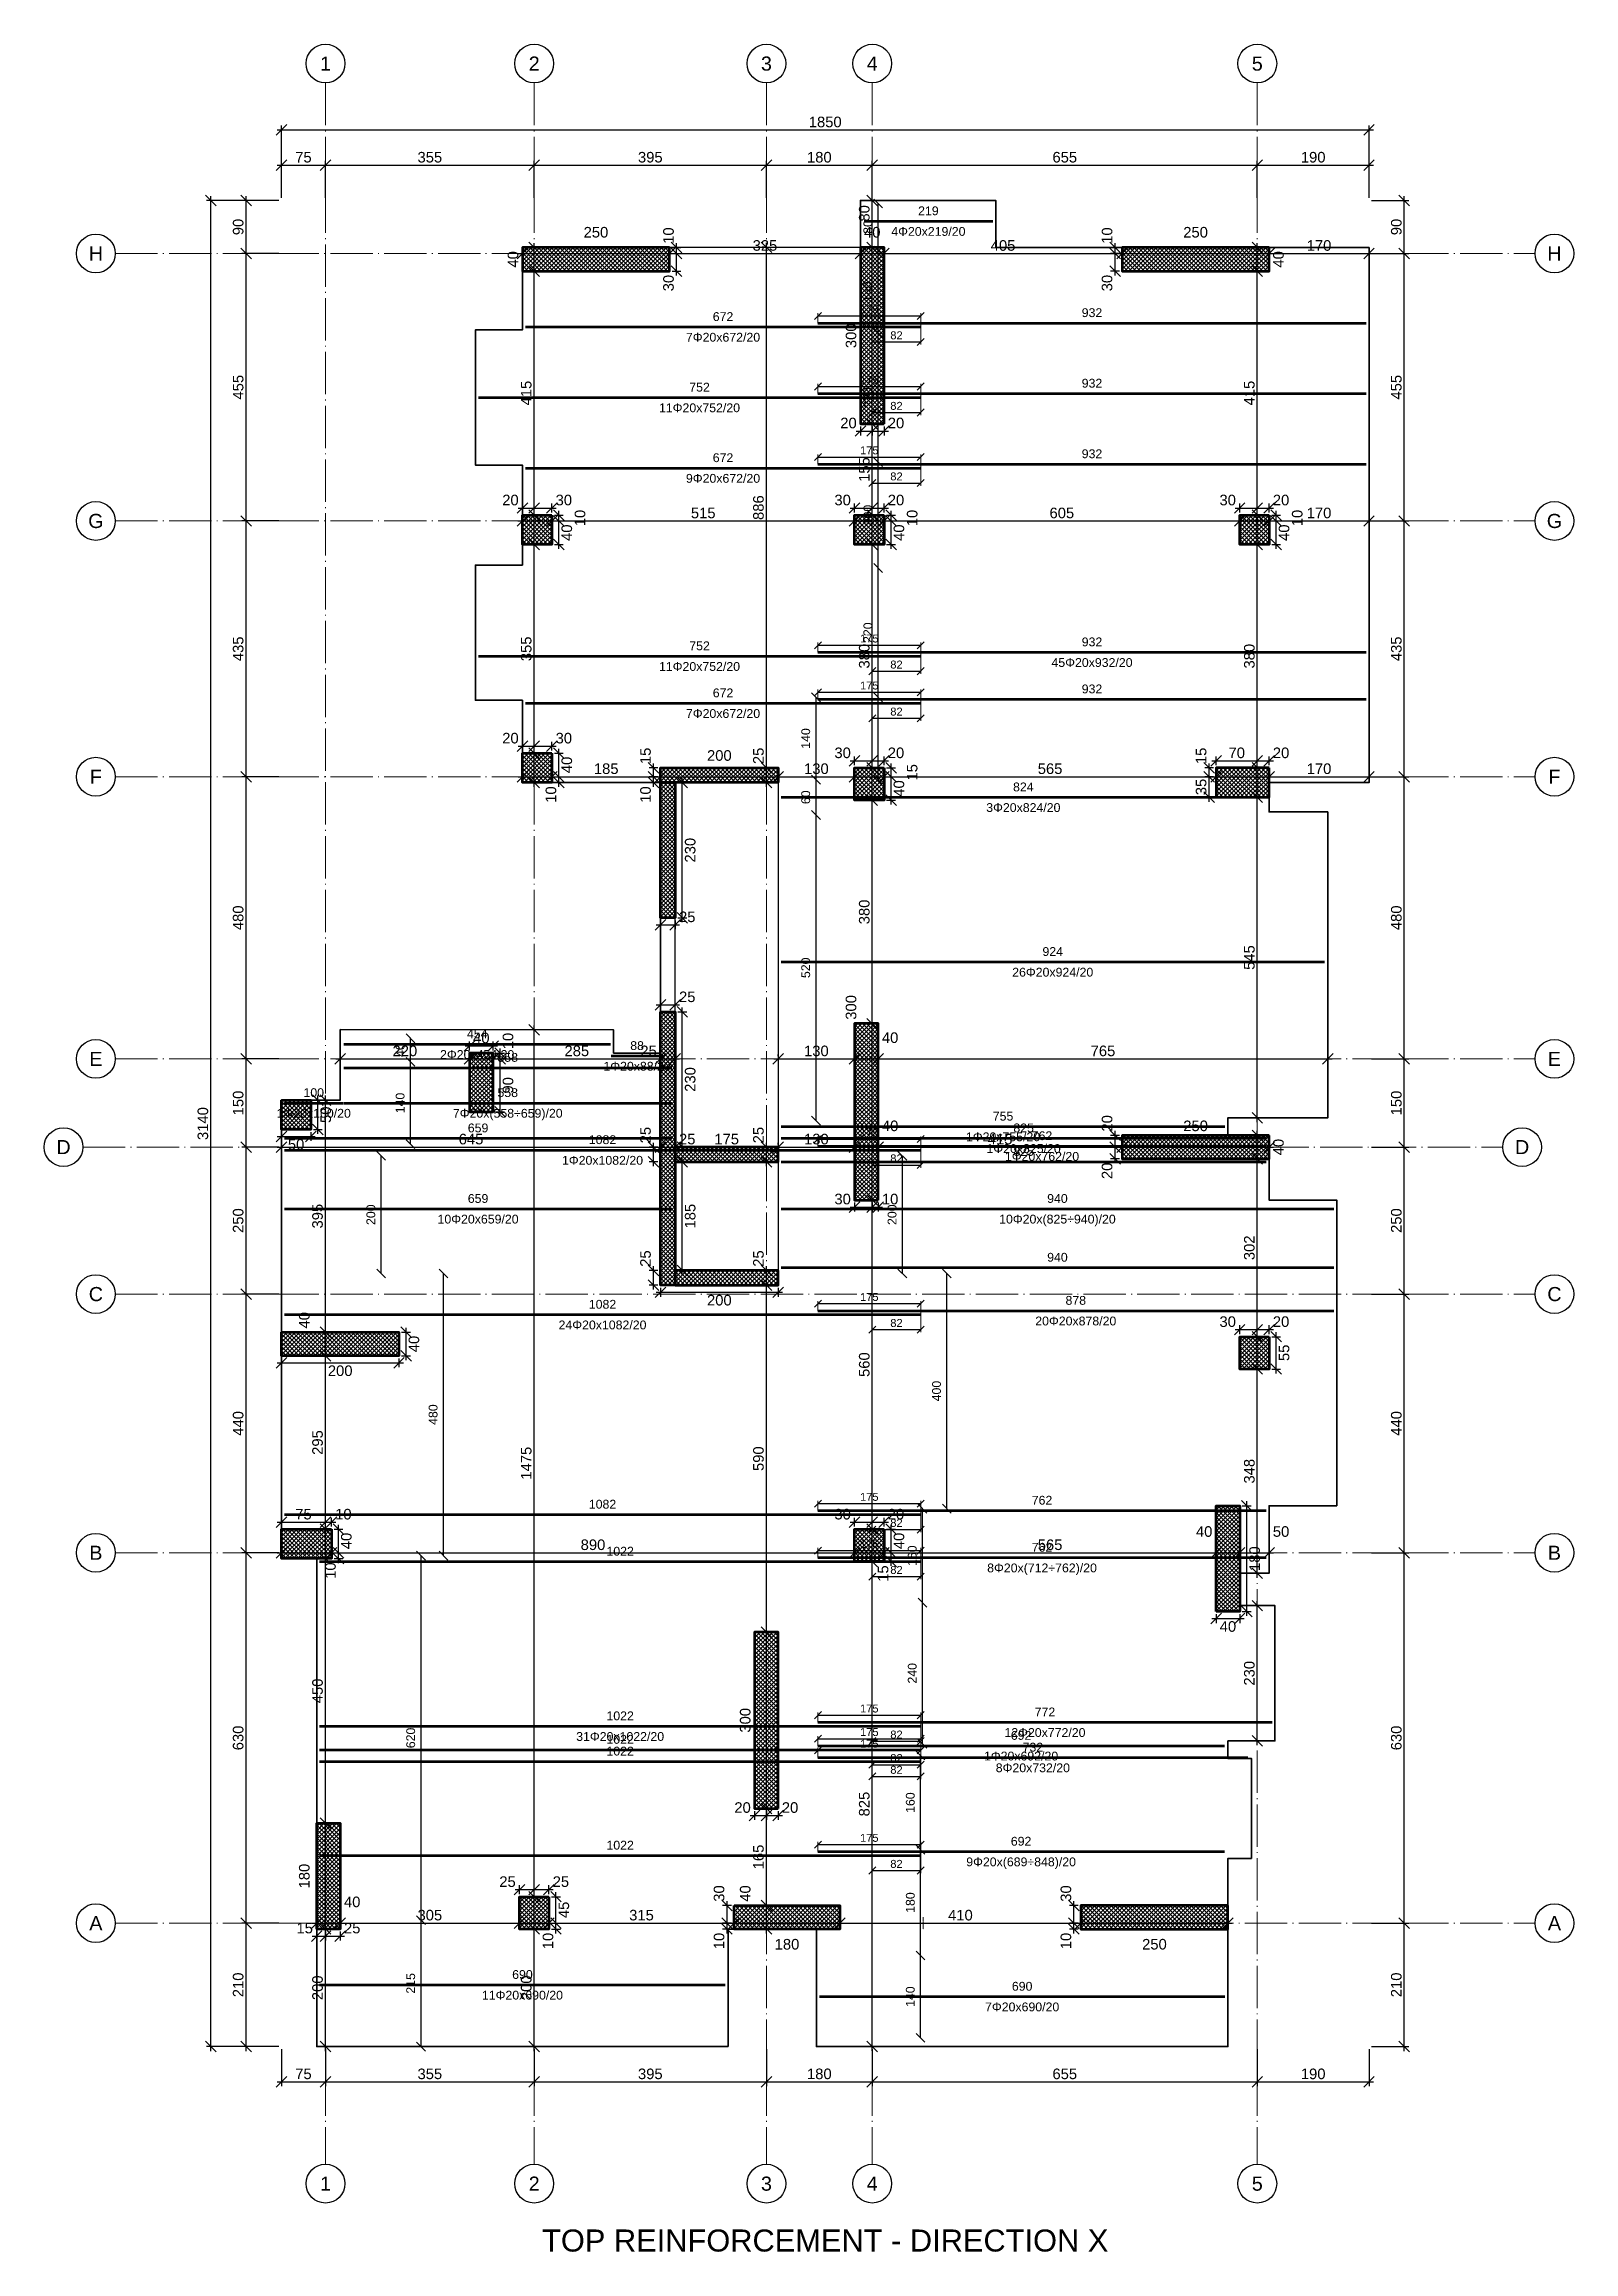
# Model space of a CAD drawing. Header units: millimetres. Extents: x -404 to 6018, y -5139 to 7890.
# Drawn here: x -404 to 2198, y -5139 to -1384 of the extents above; entities that cross this region are included whole.
import ezdxf
from ezdxf.enums import TextEntityAlignment as Align

# ---------------------------------------------------------------- set-up
doc = ezdxf.new("R2010")
doc.units = ezdxf.units.MM
doc.linetypes.add('ZWCAD_ISO04W100', pattern=[30.5, 24, -3, 0.5, -3])
for name, color, linetype, lineweight in [('AXIS LINES', 255, 'ZWCAD_ISO04W100', 13), ('COLUMN', 140, 'Continuous', 53), ('SLAB', 3, 'Continuous', 35), ('WALL', 10, 'Continuous', 53)]:
    doc.layers.add(name, color=color, linetype=linetype, lineweight=lineweight)
for name, color, linetype in [('FLOOR', 3, 'Continuous'), ('FW_AXIS', 7, 'Continuous'), ('FW_COLUMN_HATCH', 8, 'Continuous'), ('FW_DIM', 7, 'Continuous'), ('FW_WALL_HATCH', 8, 'Continuous'), ('OPENING', 7, 'Continuous'), ('REB_NOTES', 7, 'Continuous'), ('REB_TOP_MESH_X', 5, 'Continuous'), ('REB_TOP_MESH_X_AXDIM', 5, 'Continuous'), ('REB_TOP_MESH_X_LAP', 5, 'Continuous'), ('REB_TOP_MESH_X_RANGE', 5, 'Continuous'), ('REB_TOP_MESH_X_TEXT', 5, 'Continuous')]:
    doc.layers.add(name, color=color, linetype=linetype)
doc.styles.add('REBAR_TXT', font='arial.ttf')
doc.styles.get("Standard").update_dxf_attribs({"font": 'arial.ttf'})
doc.dimstyles.new('FW_DIM', dxfattribs={"dimtxt": 18, "dimasz": 9, "dimexe": 7.5, "dimexo": 4.5, "dimgap": 4.5, "dimtad": 1, "dimdec": 0, "dimtxsty": 'Standard', "dimtsz": 9, "dimcen": 2.5, "dimdle": 7.5, "dimclrd": 256, "dimclre": 256, "dimclrt": 7, "dimazin": 3, "dimtfac": 1, "dimtmove": 2, "dimatfit": 3})
doc.dimstyles.new('REBAR LAP', dxfattribs={"dimtxt": 13.5, "dimasz": 2.5, "dimexe": 4.5, "dimexo": 0, "dimgap": 4.5, "dimtad": 1, "dimdec": 0, "dimtxsty": 'Standard', "dimtsz": 6, "dimcen": 2.5, "dimclrd": 6, "dimclre": 6, "dimclrt": 7, "dimazin": 3, "dimtfac": 1, "dimtmove": 2, "dimatfit": 3, "dimlwd": 25, "dimlwe": 18})
doc.dimstyles.new('REBAR M-200', dxfattribs={"dimtxt": 15, "dimasz": 15, "dimexe": 25, "dimexo": 12.5, "dimgap": 10, "dimtad": 1, "dimdec": 0, "dimtxsty": 'Standard', "dimblk": 'NONE', "dimcen": 50, "dimse1": 1, "dimse2": 1, "dimclrd": 6, "dimclre": 6, "dimclrt": 7, "dimazin": 3, "dimtfac": 1, "dimtmove": 2, "dimatfit": 3, "dimldrblk": 'NONE', "dimlwd": 53})
doc.dimstyles.new('REBAR RANGE', dxfattribs={"dimtxt": 15, "dimasz": 2.5, "dimexe": 0, "dimexo": 0, "dimgap": 10, "dimtad": 1, "dimdec": 0, "dimtxsty": 'Standard', "dimtsz": 7.5, "dimcen": 2.5, "dimse1": 1, "dimse2": 1, "dimclrd": 6, "dimclre": 6, "dimclrt": 7, "dimazin": 3, "dimtfac": 1, "dimtmove": 2, "dimatfit": 3, "dimlwd": 25})

msp = doc.modelspace()

# ---------------------------------------------------------------- texts
at = {"layer": 'FW_AXIS', "color": 7, "style": 'REBAR_TXT'}
for s, p in [('1', (75, -1417.1)), ('2', (430, -1417.1)), ('3', (825, -1417.1)), ('4', (1005, -1417.1)), ('5', (1660, -1417.1)), ('H', (-315.6, -1740.1)), ('H', (2165.4, -1740.1)), ('G', (-315.6, -2195.1)), ('G', (2165.4, -2195.1)), ('F', (-315.6, -2630.1)), ('F', (2165.4, -2630.1)), ('E', (-315.6, -3110.1)), ('E', (2165.4, -3110.1)), ('D', (-370.6, -3260.1)), ('D', (2110.4, -3260.1)), ('C', (-315.6, -3510.1)), ('C', (2165.4, -3510.1)), ('B', (-315.6, -3950.1)), ('B', (2165.4, -3950.1)), ('A', (-315.6, -4580.1)), ('A', (2165.4, -4580.1)), ('1', (75, -5023.2)), ('2', (430, -5023.2)), ('3', (825, -5023.2)), ('4', (1005, -5023.2)), ('5', (1660, -5023.2))]:
    msp.add_text(s, height=24, dxfattribs=at).set_placement(p, align=Align.MIDDLE_CENTER)
at = {"layer": 'REB_NOTES', "color": 7, "style": 'REBAR_TXT'}
msp.add_text('TOP REINFORCEMENT - DIRECTION X', height=37.5, dxfattribs=at).set_placement((925, -5101.2), align=Align.TOP_CENTER)
at = {"layer": 'REB_TOP_MESH_X_TEXT', "color": 7, "style": 'REBAR_TXT'}
for s, p in [('4Φ20x219/20', (1100.5, -1695.1)), ('7Φ20x672/20', (751.2, -1875.1)), ('11Φ20x752/20', (711.2, -1995.1)), ('9Φ20x672/20', (751.2, -2115.1)), ('11Φ20x752/20', (711.2, -2435.1)), ('45Φ20x932/20', (1378.8, -2428.4)), ('7Φ20x672/20', (751.2, -2515.1)), ('3Φ20x824/20', (1262, -2675.1)), ('26Φ20x924/20', (1312, -2955.1)), ('2Φ20x454/20', (333, -3095.1)), ('1Φ20x88/20', (605, -3115.1)), ('1Φ20x100/20', (55, -3195.1)), ('7Φ20x(558÷659)/20', (385, -3195.1)), ('1Φ20x755/20', (1227.5, -3235.1)), ('1Φ20x825/20', (1262.5, -3255.1)), ('1Φ20x1082/20', (546.2, -3275.1)), ('1Φ20x762/20', (1293.8, -3268.4)), ('10Φ20x659/20', (334.5, -3375.1)), ('10Φ20x(825÷940)/20', (1320, -3375.1)), ('24Φ20x1082/20', (546.2, -3555.1)), ('20Φ20x878/20', (1351.2, -3548.4)), ('8Φ20x(712÷762)/20', (1293.8, -3968.4)), ('31Φ20x1022/20', (576.2, -4255.1)), ('12Φ20x772/20', (1298.8, -4248.4)), ('1Φ20x692/20', (1258.2, -4288.4)), ('8Φ20x732/20', (1278.2, -4308.4)), ('9Φ20x(689÷848)/20', (1258.2, -4468.4)), ('11Φ20x690/20', (410, -4695.1)), ('7Φ20x690/20', (1260, -4715.1))]:
    msp.add_text(s, height=15, dxfattribs=at).set_placement(p, align=Align.TOP_CENTER)

# ---------------------------------------------------------------- blocks, each defined once
blk = doc.blocks.new('*D810')
at = {"color": 6, "lineweight": 53}
blk.add_line((5, -3545.1), (1087.5, -3545.1), dxfattribs=at)
at = {"layer": 'Defpoints'}
for p in [(5, -3545.1), (5, -3545.1), (1087.5, -3545.1)]:
    blk.add_point(p, dxfattribs=at)
at = {"layer": 'REB_TOP_MESH_X', "color": 7, "insert": (546.2, -3527.6), "char_height": 15, "attachment_point": 5}
blk.add_mtext('1082', dxfattribs=at)
blk = doc.blocks.new('_NONE')
blk = doc.blocks.new('*D811')
at = {"color": 6, "lineweight": 53}
blk.add_line((912.5, -3538.4), (1790, -3538.4), dxfattribs=at)
at = {"layer": 'Defpoints'}
for p in [(912.5, -3538.4), (912.5, -3538.4), (1790, -3538.4)]:
    blk.add_point(p, dxfattribs=at)
at = {"layer": 'REB_TOP_MESH_X', "color": 7, "insert": (1351.2, -3520.9), "char_height": 15, "attachment_point": 5}
blk.add_mtext('878', dxfattribs=at)
blk = doc.blocks.new('_Oblique')
at = {"color": 0, "linetype": 'ByBlock', "lineweight": -2}
blk.add_line((-0.5, -0.5), (0.5, 0.5), dxfattribs=at)
blk = doc.blocks.new('*D812')
at = {"color": 6, "lineweight": 18}
for p, q in [((912.5, -3538.4), (912.5, -3521.9)), ((1087.5, -3545.1), (1087.5, -3521.9))]:
    blk.add_line(p, q, dxfattribs=at)
at = {"color": 6, "lineweight": 25}
blk.add_line((912.5, -3526.4), (1087.5, -3526.4), dxfattribs=at)
at = {"layer": 'Defpoints'}
for p in [(912.5, -3526.4), (912.5, -3538.4), (1087.5, -3545.1)]:
    blk.add_point(p, dxfattribs=at)
at = {"layer": 'REB_TOP_MESH_X_LAP', "color": 6, "xscale": 12, "yscale": 12}
for p in [(912.5, -3526.4), (1087.5, -3526.4)]:
    blk.add_blockref('_OBLIQUE', p, dxfattribs=at)
at = {"layer": 'REB_TOP_MESH_X_LAP', "color": 7, "insert": (1000, -3515.1), "char_height": 13.5, "attachment_point": 5}
blk.add_mtext('175', dxfattribs=at)
blk = doc.blocks.new('*D813')
at = {"color": 6, "lineweight": 18}
for p, q in [((1005, -3545.1), (1005, -3575.1)), ((1087.5, -3545.1), (1087.5, -3575.1))]:
    blk.add_line(p, q, dxfattribs=at)
at = {"color": 6, "lineweight": 25}
blk.add_line((1005, -3570.6), (1087.5, -3570.6), dxfattribs=at)
at = {"layer": 'Defpoints'}
for p in [(1005, -3545.1), (1087.5, -3545.1), (1005, -3570.6)]:
    blk.add_point(p, dxfattribs=at)
at = {"layer": 'REB_TOP_MESH_X_AXDIM', "color": 6, "xscale": 12, "yscale": 12}
for p in [(1005, -3570.6), (1087.5, -3570.6)]:
    blk.add_blockref('_OBLIQUE', p, dxfattribs=at)
at = {"layer": 'REB_TOP_MESH_X_AXDIM', "color": 7, "insert": (1046.2, -3559.4), "char_height": 13.5, "attachment_point": 5}
blk.add_mtext('82', dxfattribs=at)
blk = doc.blocks.new('*D814')
at = {"color": 6, "lineweight": 53}
blk.add_line((65, -4245.1), (1087.5, -4245.1), dxfattribs=at)
at = {"layer": 'Defpoints'}
for p in [(65, -4245.1), (65, -4245.1), (1087.5, -4245.1)]:
    blk.add_point(p, dxfattribs=at)
at = {"layer": 'REB_TOP_MESH_X', "color": 7, "insert": (576.2, -4227.6), "char_height": 15, "attachment_point": 5}
blk.add_mtext('1022', dxfattribs=at)
blk = doc.blocks.new('*D815')
at = {"color": 6, "lineweight": 53}
blk.add_line((912.5, -4238.4), (1685, -4238.4), dxfattribs=at)
at = {"layer": 'Defpoints'}
for p in [(912.5, -4238.4), (912.5, -4238.4), (1685, -4238.4)]:
    blk.add_point(p, dxfattribs=at)
at = {"layer": 'REB_TOP_MESH_X', "color": 7, "insert": (1298.8, -4220.9), "char_height": 15, "attachment_point": 5}
blk.add_mtext('772', dxfattribs=at)
blk = doc.blocks.new('*D816')
at = {"color": 6, "lineweight": 18}
for p, q in [((912.5, -4238.4), (912.5, -4221.9)), ((1087.5, -4245.1), (1087.5, -4221.9))]:
    blk.add_line(p, q, dxfattribs=at)
at = {"color": 6, "lineweight": 25}
blk.add_line((912.5, -4226.4), (1087.5, -4226.4), dxfattribs=at)
at = {"layer": 'Defpoints'}
for p in [(912.5, -4226.4), (912.5, -4238.4), (1087.5, -4245.1)]:
    blk.add_point(p, dxfattribs=at)
at = {"layer": 'REB_TOP_MESH_X_LAP', "color": 6, "xscale": 12, "yscale": 12}
for p in [(912.5, -4226.4), (1087.5, -4226.4)]:
    blk.add_blockref('_OBLIQUE', p, dxfattribs=at)
at = {"layer": 'REB_TOP_MESH_X_LAP', "color": 7, "insert": (1000, -4215.1), "char_height": 13.5, "attachment_point": 5}
blk.add_mtext('175', dxfattribs=at)
blk = doc.blocks.new('*D817')
at = {"color": 6, "lineweight": 18}
for p, q in [((1005, -4245.1), (1005, -4275.1)), ((1087.5, -4245.1), (1087.5, -4275.1))]:
    blk.add_line(p, q, dxfattribs=at)
at = {"color": 6, "lineweight": 25}
blk.add_line((1005, -4270.6), (1087.5, -4270.6), dxfattribs=at)
at = {"layer": 'Defpoints'}
for p in [(1005, -4245.1), (1005, -4270.6), (1087.5, -4245.1)]:
    blk.add_point(p, dxfattribs=at)
at = {"layer": 'REB_TOP_MESH_X_AXDIM', "color": 6, "xscale": 12, "yscale": 12}
for p in [(1005, -4270.6), (1087.5, -4270.6)]:
    blk.add_blockref('_OBLIQUE', p, dxfattribs=at)
at = {"layer": 'REB_TOP_MESH_X_AXDIM', "color": 7, "insert": (1046.2, -4259.4), "char_height": 13.5, "attachment_point": 5}
blk.add_mtext('82', dxfattribs=at)
blk = doc.blocks.new('*D818')
at = {"color": 6, "lineweight": 53}
blk.add_line((335, -2425.1), (1087.5, -2425.1), dxfattribs=at)
at = {"layer": 'Defpoints'}
for p in [(335, -2425.1), (335, -2425.1), (1087.5, -2425.1)]:
    blk.add_point(p, dxfattribs=at)
at = {"layer": 'REB_TOP_MESH_X', "color": 7, "insert": (711.2, -2407.6), "char_height": 15, "attachment_point": 5}
blk.add_mtext('752', dxfattribs=at)
blk = doc.blocks.new('*D819')
at = {"color": 6, "lineweight": 53}
blk.add_line((912.5, -2418.4), (1845, -2418.4), dxfattribs=at)
at = {"layer": 'Defpoints'}
for p in [(912.5, -2418.4), (912.5, -2418.4), (1845, -2418.4)]:
    blk.add_point(p, dxfattribs=at)
at = {"layer": 'REB_TOP_MESH_X', "color": 7, "insert": (1378.8, -2400.9), "char_height": 15, "attachment_point": 5}
blk.add_mtext('932', dxfattribs=at)
blk = doc.blocks.new('*D820')
at = {"color": 6, "lineweight": 18}
for p, q in [((912.5, -2418.4), (912.5, -2401.9)), ((1087.5, -2425.1), (1087.5, -2401.9))]:
    blk.add_line(p, q, dxfattribs=at)
at = {"color": 6, "lineweight": 25}
blk.add_line((912.5, -2406.4), (1087.5, -2406.4), dxfattribs=at)
at = {"layer": 'Defpoints'}
for p in [(912.5, -2406.4), (912.5, -2418.4), (1087.5, -2425.1)]:
    blk.add_point(p, dxfattribs=at)
at = {"layer": 'REB_TOP_MESH_X_LAP', "color": 6, "xscale": 12, "yscale": 12}
for p in [(912.5, -2406.4), (1087.5, -2406.4)]:
    blk.add_blockref('_OBLIQUE', p, dxfattribs=at)
at = {"layer": 'REB_TOP_MESH_X_LAP', "color": 7, "insert": (1000, -2395.1), "char_height": 13.5, "attachment_point": 5}
blk.add_mtext('175', dxfattribs=at)
blk = doc.blocks.new('*D821')
at = {"color": 6, "lineweight": 18}
for p, q in [((1005, -2425.1), (1005, -2455.1)), ((1087.5, -2425.1), (1087.5, -2455.1))]:
    blk.add_line(p, q, dxfattribs=at)
at = {"color": 6, "lineweight": 25}
blk.add_line((1005, -2450.6), (1087.5, -2450.6), dxfattribs=at)
at = {"layer": 'Defpoints'}
for p in [(1005, -2425.1), (1087.5, -2425.1), (1005, -2450.6)]:
    blk.add_point(p, dxfattribs=at)
at = {"layer": 'REB_TOP_MESH_X_AXDIM', "color": 6, "xscale": 12, "yscale": 12}
for p in [(1005, -2450.6), (1087.5, -2450.6)]:
    blk.add_blockref('_OBLIQUE', p, dxfattribs=at)
at = {"layer": 'REB_TOP_MESH_X_AXDIM', "color": 7, "insert": (1046.2, -2439.4), "char_height": 13.5, "attachment_point": 5}
blk.add_mtext('82', dxfattribs=at)
blk = doc.blocks.new('*D822')
at = {"color": 6, "lineweight": 53}
blk.add_line((335, -1985.1), (1087.5, -1985.1), dxfattribs=at)
at = {"layer": 'Defpoints'}
for p in [(335, -1985.1), (335, -1985.1), (1087.5, -1985.1)]:
    blk.add_point(p, dxfattribs=at)
at = {"layer": 'REB_TOP_MESH_X', "color": 7, "insert": (711.2, -1967.6), "char_height": 15, "attachment_point": 5}
blk.add_mtext('752', dxfattribs=at)
blk = doc.blocks.new('*D823')
at = {"color": 6, "lineweight": 53}
blk.add_line((912.5, -1978.4), (1845, -1978.4), dxfattribs=at)
at = {"layer": 'Defpoints'}
for p in [(912.5, -1978.4), (912.5, -1978.4), (1845, -1978.4)]:
    blk.add_point(p, dxfattribs=at)
at = {"layer": 'REB_TOP_MESH_X', "color": 7, "insert": (1378.8, -1960.9), "char_height": 15, "attachment_point": 5}
blk.add_mtext('932', dxfattribs=at)
blk = doc.blocks.new('*D824')
at = {"color": 6, "lineweight": 18}
for p, q in [((912.5, -1978.4), (912.5, -1961.9)), ((1087.5, -1985.1), (1087.5, -1961.9))]:
    blk.add_line(p, q, dxfattribs=at)
at = {"color": 6, "lineweight": 25}
blk.add_line((912.5, -1966.4), (1087.5, -1966.4), dxfattribs=at)
at = {"layer": 'Defpoints'}
for p in [(912.5, -1966.4), (912.5, -1978.4), (1087.5, -1985.1)]:
    blk.add_point(p, dxfattribs=at)
at = {"layer": 'REB_TOP_MESH_X_LAP', "color": 6, "xscale": 12, "yscale": 12}
for p in [(912.5, -1966.4), (1087.5, -1966.4)]:
    blk.add_blockref('_OBLIQUE', p, dxfattribs=at)
at = {"layer": 'REB_TOP_MESH_X_LAP', "color": 7, "insert": (1000, -1955.1), "char_height": 13.5, "attachment_point": 5}
blk.add_mtext('175', dxfattribs=at)
blk = doc.blocks.new('*D825')
at = {"color": 6, "lineweight": 18}
for p, q in [((1005, -1985.1), (1005, -2015.1)), ((1087.5, -1985.1), (1087.5, -2015.1))]:
    blk.add_line(p, q, dxfattribs=at)
at = {"color": 6, "lineweight": 25}
blk.add_line((1005, -2010.6), (1087.5, -2010.6), dxfattribs=at)
at = {"layer": 'Defpoints'}
for p in [(1005, -1985.1), (1087.5, -1985.1), (1005, -2010.6)]:
    blk.add_point(p, dxfattribs=at)
at = {"layer": 'REB_TOP_MESH_X_AXDIM', "color": 6, "xscale": 12, "yscale": 12}
for p in [(1005, -2010.6), (1087.5, -2010.6)]:
    blk.add_blockref('_OBLIQUE', p, dxfattribs=at)
at = {"layer": 'REB_TOP_MESH_X_AXDIM', "color": 7, "insert": (1046.2, -1999.4), "char_height": 13.5, "attachment_point": 5}
blk.add_mtext('82', dxfattribs=at)
blk = doc.blocks.new('*D826')
at = {"color": 6, "lineweight": 53}
blk.add_line((415, -2105.1), (1087.5, -2105.1), dxfattribs=at)
at = {"layer": 'Defpoints'}
for p in [(415, -2105.1), (415, -2105.1), (1087.5, -2105.1)]:
    blk.add_point(p, dxfattribs=at)
at = {"layer": 'REB_TOP_MESH_X', "color": 7, "insert": (751.2, -2087.6), "char_height": 15, "attachment_point": 5}
blk.add_mtext('672', dxfattribs=at)
blk = doc.blocks.new('*D827')
at = {"color": 6, "lineweight": 53}
blk.add_line((912.5, -2098.4), (1845, -2098.4), dxfattribs=at)
at = {"layer": 'Defpoints'}
for p in [(912.5, -2098.4), (912.5, -2098.4), (1845, -2098.4)]:
    blk.add_point(p, dxfattribs=at)
at = {"layer": 'REB_TOP_MESH_X', "color": 7, "insert": (1378.8, -2080.9), "char_height": 15, "attachment_point": 5}
blk.add_mtext('932', dxfattribs=at)
blk = doc.blocks.new('*D828')
at = {"color": 6, "lineweight": 18}
for p, q in [((912.5, -2098.4), (912.5, -2081.9)), ((1087.5, -2105.1), (1087.5, -2081.9))]:
    blk.add_line(p, q, dxfattribs=at)
at = {"color": 6, "lineweight": 25}
blk.add_line((912.5, -2086.4), (1087.5, -2086.4), dxfattribs=at)
at = {"layer": 'Defpoints'}
for p in [(912.5, -2086.4), (912.5, -2098.4), (1087.5, -2105.1)]:
    blk.add_point(p, dxfattribs=at)
at = {"layer": 'REB_TOP_MESH_X_LAP', "color": 6, "xscale": 12, "yscale": 12}
for p in [(912.5, -2086.4), (1087.5, -2086.4)]:
    blk.add_blockref('_OBLIQUE', p, dxfattribs=at)
at = {"layer": 'REB_TOP_MESH_X_LAP', "color": 7, "insert": (1000, -2075.1), "char_height": 13.5, "attachment_point": 5}
blk.add_mtext('175', dxfattribs=at)
blk = doc.blocks.new('*D829')
at = {"color": 6, "lineweight": 18}
for p, q in [((1005, -2105.1), (1005, -2135.1)), ((1087.5, -2105.1), (1087.5, -2135.1))]:
    blk.add_line(p, q, dxfattribs=at)
at = {"color": 6, "lineweight": 25}
blk.add_line((1005, -2130.6), (1087.5, -2130.6), dxfattribs=at)
at = {"layer": 'Defpoints'}
for p in [(1005, -2105.1), (1005, -2130.6), (1087.5, -2105.1)]:
    blk.add_point(p, dxfattribs=at)
at = {"layer": 'REB_TOP_MESH_X_AXDIM', "color": 6, "xscale": 12, "yscale": 12}
for p in [(1005, -2130.6), (1087.5, -2130.6)]:
    blk.add_blockref('_OBLIQUE', p, dxfattribs=at)
at = {"layer": 'REB_TOP_MESH_X_AXDIM', "color": 7, "insert": (1046.2, -2119.4), "char_height": 13.5, "attachment_point": 5}
blk.add_mtext('82', dxfattribs=at)
blk = doc.blocks.new('*D830')
at = {"color": 6, "lineweight": 53}
blk.add_line((65, -4305.1), (1087.5, -4305.1), dxfattribs=at)
at = {"layer": 'Defpoints'}
for p in [(65, -4305.1), (65, -4305.1), (1087.5, -4305.1)]:
    blk.add_point(p, dxfattribs=at)
at = {"layer": 'REB_TOP_MESH_X', "color": 7, "insert": (576.2, -4287.6), "char_height": 15, "attachment_point": 5}
blk.add_mtext('1022', dxfattribs=at)
blk = doc.blocks.new('*D831')
at = {"color": 6, "lineweight": 53}
blk.add_line((912.5, -4298.4), (1644, -4298.4), dxfattribs=at)
at = {"layer": 'Defpoints'}
for p in [(912.5, -4298.4), (912.5, -4298.4), (1644, -4298.4)]:
    blk.add_point(p, dxfattribs=at)
at = {"layer": 'REB_TOP_MESH_X', "color": 7, "insert": (1278.2, -4280.9), "char_height": 15, "attachment_point": 5}
blk.add_mtext('732', dxfattribs=at)
blk = doc.blocks.new('*D832')
at = {"color": 6, "lineweight": 18}
for p, q in [((912.5, -4298.4), (912.5, -4281.9)), ((1087.5, -4305.1), (1087.5, -4281.9))]:
    blk.add_line(p, q, dxfattribs=at)
at = {"color": 6, "lineweight": 25}
blk.add_line((912.5, -4286.4), (1087.5, -4286.4), dxfattribs=at)
at = {"layer": 'Defpoints'}
for p in [(912.5, -4286.4), (912.5, -4298.4), (1087.5, -4305.1)]:
    blk.add_point(p, dxfattribs=at)
at = {"layer": 'REB_TOP_MESH_X_LAP', "color": 6, "xscale": 12, "yscale": 12}
for p in [(912.5, -4286.4), (1087.5, -4286.4)]:
    blk.add_blockref('_OBLIQUE', p, dxfattribs=at)
at = {"layer": 'REB_TOP_MESH_X_LAP', "color": 7, "insert": (1000, -4275.1), "char_height": 13.5, "attachment_point": 5}
blk.add_mtext('175', dxfattribs=at)
blk = doc.blocks.new('*D833')
at = {"color": 6, "lineweight": 18}
for p, q in [((1005, -4305.1), (1005, -4335.1)), ((1087.5, -4305.1), (1087.5, -4335.1))]:
    blk.add_line(p, q, dxfattribs=at)
at = {"color": 6, "lineweight": 25}
blk.add_line((1005, -4330.6), (1087.5, -4330.6), dxfattribs=at)
at = {"layer": 'Defpoints'}
for p in [(1005, -4305.1), (1087.5, -4305.1), (1005, -4330.6)]:
    blk.add_point(p, dxfattribs=at)
at = {"layer": 'REB_TOP_MESH_X_AXDIM', "color": 6, "xscale": 12, "yscale": 12}
for p in [(1005, -4330.6), (1087.5, -4330.6)]:
    blk.add_blockref('_OBLIQUE', p, dxfattribs=at)
at = {"layer": 'REB_TOP_MESH_X_AXDIM', "color": 7, "insert": (1046.2, -4319.4), "char_height": 13.5, "attachment_point": 5}
blk.add_mtext('82', dxfattribs=at)
blk = doc.blocks.new('*D834')
at = {"color": 6, "lineweight": 53}
blk.add_line((415, -2505.1), (1087.5, -2505.1), dxfattribs=at)
at = {"layer": 'Defpoints'}
for p in [(415, -2505.1), (415, -2505.1), (1087.5, -2505.1)]:
    blk.add_point(p, dxfattribs=at)
at = {"layer": 'REB_TOP_MESH_X', "color": 7, "insert": (751.2, -2487.6), "char_height": 15, "attachment_point": 5}
blk.add_mtext('672', dxfattribs=at)
blk = doc.blocks.new('*D835')
at = {"color": 6, "lineweight": 53}
blk.add_line((912.5, -2498.4), (1845, -2498.4), dxfattribs=at)
at = {"layer": 'Defpoints'}
for p in [(912.5, -2498.4), (912.5, -2498.4), (1845, -2498.4)]:
    blk.add_point(p, dxfattribs=at)
at = {"layer": 'REB_TOP_MESH_X', "color": 7, "insert": (1378.8, -2480.9), "char_height": 15, "attachment_point": 5}
blk.add_mtext('932', dxfattribs=at)
blk = doc.blocks.new('*D836')
at = {"color": 6, "lineweight": 18}
for p, q in [((912.5, -2498.4), (912.5, -2481.9)), ((1087.5, -2505.1), (1087.5, -2481.9))]:
    blk.add_line(p, q, dxfattribs=at)
at = {"color": 6, "lineweight": 25}
blk.add_line((912.5, -2486.4), (1087.5, -2486.4), dxfattribs=at)
at = {"layer": 'Defpoints'}
for p in [(912.5, -2486.4), (912.5, -2498.4), (1087.5, -2505.1)]:
    blk.add_point(p, dxfattribs=at)
at = {"layer": 'REB_TOP_MESH_X_LAP', "color": 6, "xscale": 12, "yscale": 12}
for p in [(912.5, -2486.4), (1087.5, -2486.4)]:
    blk.add_blockref('_OBLIQUE', p, dxfattribs=at)
at = {"layer": 'REB_TOP_MESH_X_LAP', "color": 7, "insert": (1000, -2475.1), "char_height": 13.5, "attachment_point": 5}
blk.add_mtext('175', dxfattribs=at)
blk = doc.blocks.new('*D837')
at = {"color": 6, "lineweight": 18}
for p, q in [((1005, -2505.1), (1005, -2535.1)), ((1087.5, -2505.1), (1087.5, -2535.1))]:
    blk.add_line(p, q, dxfattribs=at)
at = {"color": 6, "lineweight": 25}
blk.add_line((1005, -2530.6), (1087.5, -2530.6), dxfattribs=at)
at = {"layer": 'Defpoints'}
for p in [(1005, -2505.1), (1087.5, -2505.1), (1005, -2530.6)]:
    blk.add_point(p, dxfattribs=at)
at = {"layer": 'REB_TOP_MESH_X_AXDIM', "color": 6, "xscale": 12, "yscale": 12}
for p in [(1005, -2530.6), (1087.5, -2530.6)]:
    blk.add_blockref('_OBLIQUE', p, dxfattribs=at)
at = {"layer": 'REB_TOP_MESH_X_AXDIM', "color": 7, "insert": (1046.2, -2519.4), "char_height": 13.5, "attachment_point": 5}
blk.add_mtext('82', dxfattribs=at)
blk = doc.blocks.new('*D838')
at = {"color": 6, "lineweight": 53}
blk.add_line((415, -1865.1), (1087.5, -1865.1), dxfattribs=at)
at = {"layer": 'Defpoints'}
for p in [(415, -1865.1), (415, -1865.1), (1087.5, -1865.1)]:
    blk.add_point(p, dxfattribs=at)
at = {"layer": 'REB_TOP_MESH_X', "color": 7, "insert": (751.2, -1847.6), "char_height": 15, "attachment_point": 5}
blk.add_mtext('672', dxfattribs=at)
blk = doc.blocks.new('*D839')
at = {"color": 6, "lineweight": 53}
blk.add_line((912.5, -1858.4), (1845, -1858.4), dxfattribs=at)
at = {"layer": 'Defpoints'}
for p in [(912.5, -1858.4), (912.5, -1858.4), (1845, -1858.4)]:
    blk.add_point(p, dxfattribs=at)
at = {"layer": 'REB_TOP_MESH_X', "color": 7, "insert": (1378.8, -1840.9), "char_height": 15, "attachment_point": 5}
blk.add_mtext('932', dxfattribs=at)
blk = doc.blocks.new('*D840')
at = {"color": 6, "lineweight": 18}
for p, q in [((912.5, -1858.4), (912.5, -1841.9)), ((1087.5, -1865.1), (1087.5, -1841.9))]:
    blk.add_line(p, q, dxfattribs=at)
at = {"color": 6, "lineweight": 25}
blk.add_line((912.5, -1846.4), (1087.5, -1846.4), dxfattribs=at)
at = {"layer": 'Defpoints'}
for p in [(912.5, -1846.4), (912.5, -1858.4), (1087.5, -1865.1)]:
    blk.add_point(p, dxfattribs=at)
at = {"layer": 'REB_TOP_MESH_X_LAP', "color": 6, "xscale": 12, "yscale": 12}
for p in [(912.5, -1846.4), (1087.5, -1846.4)]:
    blk.add_blockref('_OBLIQUE', p, dxfattribs=at)
at = {"layer": 'REB_TOP_MESH_X_LAP', "color": 7, "insert": (1000, -1835.1), "char_height": 13.5, "attachment_point": 5}
blk.add_mtext('175', dxfattribs=at)
blk = doc.blocks.new('*D841')
at = {"color": 6, "lineweight": 18}
for p, q in [((1005, -1865.1), (1005, -1895.1)), ((1087.5, -1865.1), (1087.5, -1895.1))]:
    blk.add_line(p, q, dxfattribs=at)
at = {"color": 6, "lineweight": 25}
blk.add_line((1005, -1890.6), (1087.5, -1890.6), dxfattribs=at)
at = {"layer": 'Defpoints'}
for p in [(1005, -1865.1), (1087.5, -1865.1), (1005, -1890.6)]:
    blk.add_point(p, dxfattribs=at)
at = {"layer": 'REB_TOP_MESH_X_AXDIM', "color": 6, "xscale": 12, "yscale": 12}
for p in [(1005, -1890.6), (1087.5, -1890.6)]:
    blk.add_blockref('_OBLIQUE', p, dxfattribs=at)
at = {"layer": 'REB_TOP_MESH_X_AXDIM', "color": 7, "insert": (1046.2, -1879.4), "char_height": 13.5, "attachment_point": 5}
blk.add_mtext('82', dxfattribs=at)
blk = doc.blocks.new('*D842')
at = {"color": 6, "lineweight": 53}
blk.add_line((65, -4465.1), (1087.5, -4465.1), dxfattribs=at)
at = {"layer": 'Defpoints'}
for p in [(65, -4465.1), (65, -4465.1), (1087.5, -4465.1)]:
    blk.add_point(p, dxfattribs=at)
at = {"layer": 'REB_TOP_MESH_X', "color": 7, "insert": (576.2, -4447.6), "char_height": 15, "attachment_point": 5}
blk.add_mtext('1022', dxfattribs=at)
blk = doc.blocks.new('*D843')
at = {"color": 6, "lineweight": 53}
blk.add_line((912.5, -4458.4), (1604, -4458.4), dxfattribs=at)
at = {"layer": 'Defpoints'}
for p in [(912.5, -4458.4), (912.5, -4458.4), (1604, -4458.4)]:
    blk.add_point(p, dxfattribs=at)
at = {"layer": 'REB_TOP_MESH_X', "color": 7, "insert": (1258.2, -4440.9), "char_height": 15, "attachment_point": 5}
blk.add_mtext('692', dxfattribs=at)
blk = doc.blocks.new('*D844')
at = {"color": 6, "lineweight": 18}
for p, q in [((912.5, -4458.4), (912.5, -4441.9)), ((1087.5, -4465.1), (1087.5, -4441.9))]:
    blk.add_line(p, q, dxfattribs=at)
at = {"color": 6, "lineweight": 25}
blk.add_line((912.5, -4446.4), (1087.5, -4446.4), dxfattribs=at)
at = {"layer": 'Defpoints'}
for p in [(912.5, -4446.4), (912.5, -4458.4), (1087.5, -4465.1)]:
    blk.add_point(p, dxfattribs=at)
at = {"layer": 'REB_TOP_MESH_X_LAP', "color": 6, "xscale": 12, "yscale": 12}
for p in [(912.5, -4446.4), (1087.5, -4446.4)]:
    blk.add_blockref('_OBLIQUE', p, dxfattribs=at)
at = {"layer": 'REB_TOP_MESH_X_LAP', "color": 7, "insert": (1000, -4435.1), "char_height": 13.5, "attachment_point": 5}
blk.add_mtext('175', dxfattribs=at)
blk = doc.blocks.new('*D845')
at = {"color": 6, "lineweight": 18}
for p, q in [((1005, -4465.1), (1005, -4495.1)), ((1087.5, -4465.1), (1087.5, -4495.1))]:
    blk.add_line(p, q, dxfattribs=at)
at = {"color": 6, "lineweight": 25}
blk.add_line((1005, -4490.6), (1087.5, -4490.6), dxfattribs=at)
at = {"layer": 'Defpoints'}
for p in [(1005, -4465.1), (1087.5, -4465.1), (1005, -4490.6)]:
    blk.add_point(p, dxfattribs=at)
at = {"layer": 'REB_TOP_MESH_X_AXDIM', "color": 6, "xscale": 12, "yscale": 12}
for p in [(1005, -4490.6), (1087.5, -4490.6)]:
    blk.add_blockref('_OBLIQUE', p, dxfattribs=at)
at = {"layer": 'REB_TOP_MESH_X_AXDIM', "color": 7, "insert": (1046.2, -4479.4), "char_height": 13.5, "attachment_point": 5}
blk.add_mtext('82', dxfattribs=at)
blk = doc.blocks.new('*D846')
at = {"color": 6, "lineweight": 53}
blk.add_line((65, -3965.1), (1087.5, -3965.1), dxfattribs=at)
at = {"layer": 'Defpoints'}
for p in [(65, -3965.1), (65, -3965.1), (1087.5, -3965.1)]:
    blk.add_point(p, dxfattribs=at)
at = {"layer": 'REB_TOP_MESH_X', "color": 7, "insert": (576.2, -3947.6), "char_height": 15, "attachment_point": 5}
blk.add_mtext('1022', dxfattribs=at)
blk = doc.blocks.new('*D847')
at = {"color": 6, "lineweight": 53}
blk.add_line((912.5, -3958.4), (1675, -3958.4), dxfattribs=at)
at = {"layer": 'Defpoints'}
for p in [(912.5, -3958.4), (912.5, -3958.4), (1675, -3958.4)]:
    blk.add_point(p, dxfattribs=at)
at = {"layer": 'REB_TOP_MESH_X', "color": 7, "insert": (1293.8, -3940.9), "char_height": 15, "attachment_point": 5}
blk.add_mtext('762', dxfattribs=at)
blk = doc.blocks.new('*D848')
at = {"color": 6, "lineweight": 18}
for p, q in [((912.5, -3958.4), (912.5, -3941.9)), ((1087.5, -3965.1), (1087.5, -3941.9))]:
    blk.add_line(p, q, dxfattribs=at)
at = {"color": 6, "lineweight": 25}
blk.add_line((912.5, -3946.4), (1087.5, -3946.4), dxfattribs=at)
at = {"layer": 'Defpoints'}
for p in [(912.5, -3946.4), (912.5, -3958.4), (1087.5, -3965.1)]:
    blk.add_point(p, dxfattribs=at)
at = {"layer": 'REB_TOP_MESH_X_LAP', "color": 6, "xscale": 12, "yscale": 12}
for p in [(912.5, -3946.4), (1087.5, -3946.4)]:
    blk.add_blockref('_OBLIQUE', p, dxfattribs=at)
at = {"layer": 'REB_TOP_MESH_X_LAP', "color": 7, "insert": (1000, -3935.1), "char_height": 13.5, "attachment_point": 5}
blk.add_mtext('175', dxfattribs=at)
blk = doc.blocks.new('*D849')
at = {"color": 6, "lineweight": 18}
for p, q in [((1005, -3965.1), (1005, -3995.1)), ((1087.5, -3965.1), (1087.5, -3995.1))]:
    blk.add_line(p, q, dxfattribs=at)
at = {"color": 6, "lineweight": 25}
blk.add_line((1005, -3990.6), (1087.5, -3990.6), dxfattribs=at)
at = {"layer": 'Defpoints'}
for p in [(1005, -3965.1), (1087.5, -3965.1), (1005, -3990.6)]:
    blk.add_point(p, dxfattribs=at)
at = {"layer": 'REB_TOP_MESH_X_AXDIM', "color": 6, "xscale": 12, "yscale": 12}
for p in [(1005, -3990.6), (1087.5, -3990.6)]:
    blk.add_blockref('_OBLIQUE', p, dxfattribs=at)
at = {"layer": 'REB_TOP_MESH_X_AXDIM', "color": 7, "insert": (1046.2, -3979.4), "char_height": 13.5, "attachment_point": 5}
blk.add_mtext('82', dxfattribs=at)
blk = doc.blocks.new('*D850')
at = {"color": 6, "lineweight": 53}
blk.add_line((5, -3885.1), (1087.5, -3885.1), dxfattribs=at)
at = {"layer": 'Defpoints'}
for p in [(5, -3885.1), (5, -3885.1), (1087.5, -3885.1)]:
    blk.add_point(p, dxfattribs=at)
at = {"layer": 'REB_TOP_MESH_X', "color": 7, "insert": (546.2, -3867.6), "char_height": 15, "attachment_point": 5}
blk.add_mtext('1082', dxfattribs=at)
blk = doc.blocks.new('*D851')
at = {"color": 6, "lineweight": 53}
blk.add_line((912.5, -3878.4), (1675, -3878.4), dxfattribs=at)
at = {"layer": 'Defpoints'}
for p in [(912.5, -3878.4), (912.5, -3878.4), (1675, -3878.4)]:
    blk.add_point(p, dxfattribs=at)
at = {"layer": 'REB_TOP_MESH_X', "color": 7, "insert": (1293.8, -3860.9), "char_height": 15, "attachment_point": 5}
blk.add_mtext('762', dxfattribs=at)
blk = doc.blocks.new('*D852')
at = {"color": 6, "lineweight": 18}
for p, q in [((912.5, -3878.4), (912.5, -3861.9)), ((1087.5, -3885.1), (1087.5, -3861.9))]:
    blk.add_line(p, q, dxfattribs=at)
at = {"color": 6, "lineweight": 25}
blk.add_line((912.5, -3866.4), (1087.5, -3866.4), dxfattribs=at)
at = {"layer": 'Defpoints'}
for p in [(912.5, -3866.4), (912.5, -3878.4), (1087.5, -3885.1)]:
    blk.add_point(p, dxfattribs=at)
at = {"layer": 'REB_TOP_MESH_X_LAP', "color": 6, "xscale": 12, "yscale": 12}
for p in [(912.5, -3866.4), (1087.5, -3866.4)]:
    blk.add_blockref('_OBLIQUE', p, dxfattribs=at)
at = {"layer": 'REB_TOP_MESH_X_LAP', "color": 7, "insert": (1000, -3855.1), "char_height": 13.5, "attachment_point": 5}
blk.add_mtext('175', dxfattribs=at)
blk = doc.blocks.new('*D853')
at = {"color": 6, "lineweight": 18}
for p, q in [((1005, -3885.1), (1005, -3915.1)), ((1087.5, -3885.1), (1087.5, -3915.1))]:
    blk.add_line(p, q, dxfattribs=at)
at = {"color": 6, "lineweight": 25}
blk.add_line((1005, -3910.6), (1087.5, -3910.6), dxfattribs=at)
at = {"layer": 'Defpoints'}
for p in [(1005, -3885.1), (1087.5, -3885.1), (1005, -3910.6)]:
    blk.add_point(p, dxfattribs=at)
at = {"layer": 'REB_TOP_MESH_X_AXDIM', "color": 6, "xscale": 12, "yscale": 12}
for p in [(1005, -3910.6), (1087.5, -3910.6)]:
    blk.add_blockref('_OBLIQUE', p, dxfattribs=at)
at = {"layer": 'REB_TOP_MESH_X_AXDIM', "color": 7, "insert": (1046.2, -3899.4), "char_height": 13.5, "attachment_point": 5}
blk.add_mtext('82', dxfattribs=at)
blk = doc.blocks.new('*D854')
at = {"color": 6, "lineweight": 53}
blk.add_line((65, -4285.1), (1087.5, -4285.1), dxfattribs=at)
at = {"layer": 'Defpoints'}
for p in [(65, -4285.1), (65, -4285.1), (1087.5, -4285.1)]:
    blk.add_point(p, dxfattribs=at)
at = {"layer": 'REB_TOP_MESH_X', "color": 7, "insert": (576.2, -4267.6), "char_height": 15, "attachment_point": 5}
blk.add_mtext('1022', dxfattribs=at)
blk = doc.blocks.new('*D855')
at = {"color": 6, "lineweight": 53}
blk.add_line((912.5, -4278.4), (1604, -4278.4), dxfattribs=at)
at = {"layer": 'Defpoints'}
for p in [(912.5, -4278.4), (912.5, -4278.4), (1604, -4278.4)]:
    blk.add_point(p, dxfattribs=at)
at = {"layer": 'REB_TOP_MESH_X', "color": 7, "insert": (1258.2, -4260.9), "char_height": 15, "attachment_point": 5}
blk.add_mtext('692', dxfattribs=at)
blk = doc.blocks.new('*D856')
at = {"color": 6, "lineweight": 18}
for p, q in [((912.5, -4278.4), (912.5, -4261.9)), ((1087.5, -4285.1), (1087.5, -4261.9))]:
    blk.add_line(p, q, dxfattribs=at)
at = {"color": 6, "lineweight": 25}
blk.add_line((912.5, -4266.4), (1087.5, -4266.4), dxfattribs=at)
at = {"layer": 'Defpoints'}
for p in [(912.5, -4266.4), (912.5, -4278.4), (1087.5, -4285.1)]:
    blk.add_point(p, dxfattribs=at)
at = {"layer": 'REB_TOP_MESH_X_LAP', "color": 6, "xscale": 12, "yscale": 12}
for p in [(912.5, -4266.4), (1087.5, -4266.4)]:
    blk.add_blockref('_OBLIQUE', p, dxfattribs=at)
at = {"layer": 'REB_TOP_MESH_X_LAP', "color": 7, "insert": (1000, -4255.1), "char_height": 13.5, "attachment_point": 5}
blk.add_mtext('175', dxfattribs=at)
blk = doc.blocks.new('*D857')
at = {"color": 6, "lineweight": 18}
for p, q in [((1005, -4285.1), (1005, -4315.1)), ((1087.5, -4285.1), (1087.5, -4315.1))]:
    blk.add_line(p, q, dxfattribs=at)
at = {"color": 6, "lineweight": 25}
blk.add_line((1005, -4310.6), (1087.5, -4310.6), dxfattribs=at)
at = {"layer": 'Defpoints'}
for p in [(1005, -4285.1), (1005, -4310.6), (1087.5, -4285.1)]:
    blk.add_point(p, dxfattribs=at)
at = {"layer": 'REB_TOP_MESH_X_AXDIM', "color": 6, "xscale": 12, "yscale": 12}
for p in [(1005, -4310.6), (1087.5, -4310.6)]:
    blk.add_blockref('_OBLIQUE', p, dxfattribs=at)
at = {"layer": 'REB_TOP_MESH_X_AXDIM', "color": 7, "insert": (1046.2, -4299.4), "char_height": 13.5, "attachment_point": 5}
blk.add_mtext('82', dxfattribs=at)
blk = doc.blocks.new('*D858')
at = {"color": 6, "lineweight": 53}
blk.add_line((5, -3265.1), (1087.5, -3265.1), dxfattribs=at)
at = {"layer": 'Defpoints'}
for p in [(5, -3265.1), (5, -3265.1), (1087.5, -3265.1)]:
    blk.add_point(p, dxfattribs=at)
at = {"layer": 'REB_TOP_MESH_X', "color": 7, "insert": (546.2, -3247.6), "char_height": 15, "attachment_point": 5}
blk.add_mtext('1082', dxfattribs=at)
blk = doc.blocks.new('*D859')
at = {"color": 6, "lineweight": 53}
blk.add_line((912.5, -3258.4), (1675, -3258.4), dxfattribs=at)
at = {"layer": 'Defpoints'}
for p in [(912.5, -3258.4), (912.5, -3258.4), (1675, -3258.4)]:
    blk.add_point(p, dxfattribs=at)
at = {"layer": 'REB_TOP_MESH_X', "color": 7, "insert": (1293.8, -3240.9), "char_height": 15, "attachment_point": 5}
blk.add_mtext('762', dxfattribs=at)
blk = doc.blocks.new('*D860')
at = {"color": 6, "lineweight": 18}
for p, q in [((912.5, -3258.4), (912.5, -3241.9)), ((1087.5, -3265.1), (1087.5, -3241.9))]:
    blk.add_line(p, q, dxfattribs=at)
at = {"color": 6, "lineweight": 25}
blk.add_line((912.5, -3246.4), (1087.5, -3246.4), dxfattribs=at)
at = {"layer": 'Defpoints'}
for p in [(912.5, -3246.4), (912.5, -3258.4), (1087.5, -3265.1)]:
    blk.add_point(p, dxfattribs=at)
at = {"layer": 'REB_TOP_MESH_X_LAP', "color": 6, "xscale": 12, "yscale": 12}
for p in [(912.5, -3246.4), (1087.5, -3246.4)]:
    blk.add_blockref('_OBLIQUE', p, dxfattribs=at)
at = {"layer": 'REB_TOP_MESH_X_LAP', "color": 7, "insert": (1000, -3235.1), "char_height": 13.5, "attachment_point": 5}
blk.add_mtext('175', dxfattribs=at)
blk = doc.blocks.new('*D861')
at = {"color": 6, "lineweight": 18}
for p, q in [((1005, -3265.1), (1005, -3295.1)), ((1087.5, -3265.1), (1087.5, -3295.1))]:
    blk.add_line(p, q, dxfattribs=at)
at = {"color": 6, "lineweight": 25}
blk.add_line((1005, -3290.6), (1087.5, -3290.6), dxfattribs=at)
at = {"layer": 'Defpoints'}
for p in [(1005, -3265.1), (1087.5, -3265.1), (1005, -3290.6)]:
    blk.add_point(p, dxfattribs=at)
at = {"layer": 'REB_TOP_MESH_X_AXDIM', "color": 6, "xscale": 12, "yscale": 12}
for p in [(1005, -3290.6), (1087.5, -3290.6)]:
    blk.add_blockref('_OBLIQUE', p, dxfattribs=at)
at = {"layer": 'REB_TOP_MESH_X_AXDIM', "color": 7, "insert": (1046.2, -3279.4), "char_height": 13.5, "attachment_point": 5}
blk.add_mtext('82', dxfattribs=at)
blk = doc.blocks.new('*D862')
at = {"color": 6, "lineweight": 25}
blk.add_line((1015.1, -2635.1), (1015.1, -1735.1), dxfattribs=at)
at = {"layer": 'Defpoints'}
for p in [(1015.1, -1735.1), (1015.1, -2635.1), (1015.1, -2635.1)]:
    blk.add_point(p, dxfattribs=at)
at = {"layer": 'REB_TOP_MESH_X_RANGE', "color": 6, "xscale": 15, "yscale": 15, "rotation": 90}
for p in [(1015.1, -1735.1), (1015.1, -2635.1)]:
    blk.add_blockref('_OBLIQUE', p, dxfattribs=at)
at = {"layer": 'REB_TOP_MESH_X_RANGE', "color": 7, "insert": (997.6, -2185.1), "char_height": 15, "attachment_point": 5, "rotation": 90}
blk.add_mtext('900', dxfattribs=at)
blk = doc.blocks.new('*D863')
at = {"color": 6, "lineweight": 25}
blk.add_line((237.5, -4575.1), (237.5, -3955.1), dxfattribs=at)
at = {"layer": 'Defpoints'}
for p in [(237.5, -3955.1), (237.5, -4575.1), (237.5, -4575.1)]:
    blk.add_point(p, dxfattribs=at)
at = {"layer": 'REB_TOP_MESH_X_RANGE', "color": 6, "xscale": 15, "yscale": 15, "rotation": 90}
for p in [(237.5, -3955.1), (237.5, -4575.1)]:
    blk.add_blockref('_OBLIQUE', p, dxfattribs=at)
at = {"layer": 'REB_TOP_MESH_X_RANGE', "color": 7, "insert": (220, -4265.1), "char_height": 15, "attachment_point": 5, "rotation": 90}
blk.add_mtext('620', dxfattribs=at)
blk = doc.blocks.new('*D864')
at = {"color": 6, "lineweight": 25}
blk.add_line((909.4, -3215.1), (909.4, -2695.1), dxfattribs=at)
at = {"layer": 'Defpoints'}
for p in [(909.4, -2695.1), (909.4, -3215.1), (909.4, -3215.1)]:
    blk.add_point(p, dxfattribs=at)
at = {"layer": 'REB_TOP_MESH_X_RANGE', "color": 6, "xscale": 15, "yscale": 15, "rotation": 90}
for p in [(909.4, -2695.1), (909.4, -3215.1)]:
    blk.add_blockref('_OBLIQUE', p, dxfattribs=at)
at = {"layer": 'REB_TOP_MESH_X_RANGE', "color": 7, "insert": (891.9, -2955.1), "char_height": 15, "attachment_point": 5, "rotation": 90}
blk.add_mtext('520', dxfattribs=at)
blk = doc.blocks.new('*D865')
at = {"color": 6, "lineweight": 53}
blk.add_line((850, -2945.1), (1774, -2945.1), dxfattribs=at)
at = {"layer": 'Defpoints'}
for p in [(850, -2945.1), (850, -2945.1), (1774, -2945.1)]:
    blk.add_point(p, dxfattribs=at)
at = {"layer": 'REB_TOP_MESH_X', "color": 7, "insert": (1312, -2927.6), "char_height": 15, "attachment_point": 5}
blk.add_mtext('924', dxfattribs=at)
blk = doc.blocks.new('*D866')
at = {"color": 6, "lineweight": 25}
blk.add_line((275.6, -3955.1), (275.6, -3475.1), dxfattribs=at)
at = {"layer": 'Defpoints'}
for p in [(275.6, -3475.1), (275.6, -3955.1), (275.6, -3955.1)]:
    blk.add_point(p, dxfattribs=at)
at = {"layer": 'REB_TOP_MESH_X_RANGE', "color": 6, "xscale": 15, "yscale": 15, "rotation": 90}
for p in [(275.6, -3475.1), (275.6, -3955.1)]:
    blk.add_blockref('_OBLIQUE', p, dxfattribs=at)
at = {"layer": 'REB_TOP_MESH_X_RANGE', "color": 7, "insert": (258.1, -3715.1), "char_height": 15, "attachment_point": 5, "rotation": 90}
blk.add_mtext('480', dxfattribs=at)
blk = doc.blocks.new('*D867')
at = {"color": 6, "lineweight": 25}
blk.add_line((1131.9, -3875.1), (1131.9, -3475.1), dxfattribs=at)
at = {"layer": 'Defpoints'}
for p in [(1131.9, -3475.1), (1131.9, -3875.1), (1131.9, -3875.1)]:
    blk.add_point(p, dxfattribs=at)
at = {"layer": 'REB_TOP_MESH_X_RANGE', "color": 6, "xscale": 15, "yscale": 15, "rotation": 90}
for p in [(1131.9, -3475.1), (1131.9, -3875.1)]:
    blk.add_blockref('_OBLIQUE', p, dxfattribs=at)
at = {"layer": 'REB_TOP_MESH_X_RANGE', "color": 7, "insert": (1114.4, -3675.1), "char_height": 15, "attachment_point": 5, "rotation": 90}
blk.add_mtext('400', dxfattribs=at)
blk = doc.blocks.new('*D868')
at = {"color": 6, "lineweight": 25}
blk.add_line((1090.6, -4275.1), (1090.6, -4035.1), dxfattribs=at)
at = {"layer": 'Defpoints'}
for p in [(1090.6, -4035.1), (1090.6, -4275.1), (1090.6, -4275.1)]:
    blk.add_point(p, dxfattribs=at)
at = {"layer": 'REB_TOP_MESH_X_RANGE', "color": 6, "xscale": 15, "yscale": 15, "rotation": 90}
for p in [(1090.6, -4035.1), (1090.6, -4275.1)]:
    blk.add_blockref('_OBLIQUE', p, dxfattribs=at)
at = {"layer": 'REB_TOP_MESH_X_RANGE', "color": 7, "insert": (1073.1, -4155.1), "char_height": 15, "attachment_point": 5, "rotation": 90}
blk.add_mtext('240', dxfattribs=at)
blk = doc.blocks.new('*D869')
at = {"color": 6, "lineweight": 25}
blk.add_line((237.5, -4790.1), (237.5, -4575.1), dxfattribs=at)
at = {"layer": 'Defpoints'}
for p in [(237.5, -4575.1), (237.5, -4790.1), (237.5, -4790.1)]:
    blk.add_point(p, dxfattribs=at)
at = {"layer": 'REB_TOP_MESH_X_RANGE', "color": 6, "xscale": 15, "yscale": 15, "rotation": 90}
for p in [(237.5, -4575.1), (237.5, -4790.1)]:
    blk.add_blockref('_OBLIQUE', p, dxfattribs=at)
at = {"layer": 'REB_TOP_MESH_X_RANGE', "color": 7, "insert": (220, -4682.6), "char_height": 15, "attachment_point": 5, "rotation": 90}
blk.add_mtext('215', dxfattribs=at)
blk = doc.blocks.new('*D870')
at = {"color": 6, "lineweight": 53}
blk.add_line((65, -4685.1), (755, -4685.1), dxfattribs=at)
at = {"layer": 'Defpoints'}
for p in [(65, -4685.1), (65, -4685.1), (755, -4685.1)]:
    blk.add_point(p, dxfattribs=at)
at = {"layer": 'REB_TOP_MESH_X', "color": 7, "insert": (410, -4667.6), "char_height": 15, "attachment_point": 5}
blk.add_mtext('690', dxfattribs=at)
blk = doc.blocks.new('*D871')
at = {"color": 6, "lineweight": 25}
blk.add_line((1015.1, -2495.1), (1015.1, -2275.1), dxfattribs=at)
at = {"layer": 'Defpoints'}
for p in [(1015.1, -2275.1), (1015.1, -2495.1), (1015.1, -2495.1)]:
    blk.add_point(p, dxfattribs=at)
at = {"layer": 'REB_TOP_MESH_X_RANGE', "color": 6, "xscale": 15, "yscale": 15, "rotation": 90}
for p in [(1015.1, -2275.1), (1015.1, -2495.1)]:
    blk.add_blockref('_OBLIQUE', p, dxfattribs=at)
at = {"layer": 'REB_TOP_MESH_X_RANGE', "color": 7, "insert": (997.6, -2385.1), "char_height": 15, "attachment_point": 5, "rotation": 90}
blk.add_mtext('220', dxfattribs=at)
blk = doc.blocks.new('*D872')
at = {"color": 6, "lineweight": 25}
blk.add_line((1015.1, -2095.1), (1015.1, -1875.1), dxfattribs=at)
at = {"layer": 'Defpoints'}
for p in [(1015.1, -1875.1), (1015.1, -2095.1), (1015.1, -2095.1)]:
    blk.add_point(p, dxfattribs=at)
at = {"layer": 'REB_TOP_MESH_X_RANGE', "color": 6, "xscale": 15, "yscale": 15, "rotation": 90}
for p in [(1015.1, -1875.1), (1015.1, -2095.1)]:
    blk.add_blockref('_OBLIQUE', p, dxfattribs=at)
at = {"layer": 'REB_TOP_MESH_X_RANGE', "color": 7, "insert": (997.6, -1985.1), "char_height": 15, "attachment_point": 5, "rotation": 90}
blk.add_mtext('220', dxfattribs=at)
blk = doc.blocks.new('*D873')
at = {"color": 6, "lineweight": 25}
blk.add_line((169.8, -3475.1), (169.8, -3275.1), dxfattribs=at)
at = {"layer": 'Defpoints'}
for p in [(169.8, -3275.1), (169.8, -3475.1), (169.8, -3475.1)]:
    blk.add_point(p, dxfattribs=at)
at = {"layer": 'REB_TOP_MESH_X_RANGE', "color": 6, "xscale": 15, "yscale": 15, "rotation": 90}
for p in [(169.8, -3275.1), (169.8, -3475.1)]:
    blk.add_blockref('_OBLIQUE', p, dxfattribs=at)
at = {"layer": 'REB_TOP_MESH_X_RANGE', "color": 7, "insert": (152.2, -3375.1), "char_height": 15, "attachment_point": 5, "rotation": 90}
blk.add_mtext('200', dxfattribs=at)
blk = doc.blocks.new('*D874')
at = {"color": 6, "lineweight": 53}
blk.add_line((5, -3365.1), (664, -3365.1), dxfattribs=at)
at = {"layer": 'Defpoints'}
for p in [(5, -3365.1), (5, -3365.1), (664, -3365.1)]:
    blk.add_point(p, dxfattribs=at)
at = {"layer": 'REB_TOP_MESH_X', "color": 7, "insert": (334.5, -3347.6), "char_height": 15, "attachment_point": 5}
blk.add_mtext('659', dxfattribs=at)
blk = doc.blocks.new('*D875')
at = {"color": 6, "lineweight": 25}
blk.add_line((1056.2, -3475.1), (1056.2, -3275.1), dxfattribs=at)
at = {"layer": 'Defpoints'}
for p in [(1056.2, -3275.1), (1056.2, -3475.1), (1056.2, -3475.1)]:
    blk.add_point(p, dxfattribs=at)
at = {"layer": 'REB_TOP_MESH_X_RANGE', "color": 6, "xscale": 15, "yscale": 15, "rotation": 90}
for p in [(1056.2, -3275.1), (1056.2, -3475.1)]:
    blk.add_blockref('_OBLIQUE', p, dxfattribs=at)
at = {"layer": 'REB_TOP_MESH_X_RANGE', "color": 7, "insert": (1038.8, -3375.1), "char_height": 15, "attachment_point": 5, "rotation": 90}
blk.add_mtext('200', dxfattribs=at)
blk = doc.blocks.new('*D876')
at = {"color": 6, "lineweight": 53}
blk.add_line((850, -3365.1), (1790, -3365.1), dxfattribs=at)
at = {"layer": 'Defpoints'}
for p in [(850, -3365.1), (850, -3365.1), (1790, -3365.1)]:
    blk.add_point(p, dxfattribs=at)
at = {"layer": 'REB_TOP_MESH_X', "color": 7, "insert": (1320, -3347.6), "char_height": 15, "attachment_point": 5}
blk.add_mtext('940', dxfattribs=at)
blk = doc.blocks.new('*D877')
at = {"color": 6, "lineweight": 53}
blk.add_line((850, -3465.1), (1790, -3465.1), dxfattribs=at)
at = {"layer": 'Defpoints'}
for p in [(850, -3465.1), (850, -3465.1), (1790, -3465.1)]:
    blk.add_point(p, dxfattribs=at)
at = {"layer": 'REB_TOP_MESH_X', "color": 7, "insert": (1320, -3447.6), "char_height": 15, "attachment_point": 5}
blk.add_mtext('940', dxfattribs=at)
blk = doc.blocks.new('*D878')
at = {"color": 6, "lineweight": 53}
blk.add_line((850, -3285.1), (1675, -3285.1), dxfattribs=at)
at = {"layer": 'Defpoints'}
for p in [(850, -3285.1), (850, -3285.1), (1675, -3285.1)]:
    blk.add_point(p, dxfattribs=at)
at = {"layer": 'REB_TOP_MESH_X', "color": 7, "insert": (1262.5, -3267.6), "char_height": 15, "attachment_point": 5}
blk.add_mtext('825', dxfattribs=at)
blk = doc.blocks.new('*D879')
at = {"color": 6, "lineweight": 25}
blk.add_line((1015.1, -2275.1), (1015.1, -2095.1), dxfattribs=at)
at = {"layer": 'Defpoints'}
for p in [(1015.1, -2095.1), (1015.1, -2275.1), (1015.1, -2275.1)]:
    blk.add_point(p, dxfattribs=at)
at = {"layer": 'REB_TOP_MESH_X_RANGE', "color": 6, "xscale": 15, "yscale": 15, "rotation": 90}
for p in [(1015.1, -2095.1), (1015.1, -2275.1)]:
    blk.add_blockref('_OBLIQUE', p, dxfattribs=at)
at = {"layer": 'REB_TOP_MESH_X_RANGE', "color": 7, "insert": (997.6, -2185.1), "char_height": 15, "attachment_point": 5, "rotation": 90}
blk.add_mtext('180', dxfattribs=at)
blk = doc.blocks.new('*D880')
at = {"color": 6, "lineweight": 25}
blk.add_line((1087.2, -4635.1), (1087.2, -4455.1), dxfattribs=at)
at = {"layer": 'Defpoints'}
for p in [(1087.2, -4455.1), (1087.2, -4635.1), (1087.2, -4635.1)]:
    blk.add_point(p, dxfattribs=at)
at = {"layer": 'REB_TOP_MESH_X_RANGE', "color": 6, "xscale": 15, "yscale": 15, "rotation": 90}
for p in [(1087.2, -4455.1), (1087.2, -4635.1)]:
    blk.add_blockref('_OBLIQUE', p, dxfattribs=at)
at = {"layer": 'REB_TOP_MESH_X_RANGE', "color": 7, "insert": (1069.8, -4545.1), "char_height": 15, "attachment_point": 5, "rotation": 90}
blk.add_mtext('180', dxfattribs=at)
blk = doc.blocks.new('*D881')
at = {"color": 6, "lineweight": 25}
blk.add_line((1087.2, -4455.1), (1087.2, -4295.1), dxfattribs=at)
at = {"layer": 'Defpoints'}
for p in [(1087.2, -4295.1), (1087.2, -4455.1), (1087.2, -4455.1)]:
    blk.add_point(p, dxfattribs=at)
at = {"layer": 'REB_TOP_MESH_X_RANGE', "color": 6, "xscale": 15, "yscale": 15, "rotation": 90}
for p in [(1087.2, -4295.1), (1087.2, -4455.1)]:
    blk.add_blockref('_OBLIQUE', p, dxfattribs=at)
at = {"layer": 'REB_TOP_MESH_X_RANGE', "color": 7, "insert": (1069.8, -4375.1), "char_height": 15, "attachment_point": 5, "rotation": 90}
blk.add_mtext('160', dxfattribs=at)
blk = doc.blocks.new('*D882')
at = {"color": 6, "lineweight": 25}
blk.add_line((1090.6, -4035.1), (1090.6, -3875.1), dxfattribs=at)
at = {"layer": 'Defpoints'}
for p in [(1090.6, -3875.1), (1090.6, -4035.1), (1090.6, -4035.1)]:
    blk.add_point(p, dxfattribs=at)
at = {"layer": 'REB_TOP_MESH_X_RANGE', "color": 6, "xscale": 15, "yscale": 15, "rotation": 90}
for p in [(1090.6, -3875.1), (1090.6, -4035.1)]:
    blk.add_blockref('_OBLIQUE', p, dxfattribs=at)
at = {"layer": 'REB_TOP_MESH_X_RANGE', "color": 7, "insert": (1073.1, -3955.1), "char_height": 15, "attachment_point": 5, "rotation": 90}
blk.add_mtext('160', dxfattribs=at)
blk = doc.blocks.new('*D883')
at = {"color": 6, "lineweight": 25}
blk.add_line((1087.2, -4775.1), (1087.2, -4635.1), dxfattribs=at)
at = {"layer": 'Defpoints'}
for p in [(1087.2, -4635.1), (1087.2, -4775.1), (1087.2, -4775.1)]:
    blk.add_point(p, dxfattribs=at)
at = {"layer": 'REB_TOP_MESH_X_RANGE', "color": 6, "xscale": 15, "yscale": 15, "rotation": 90}
for p in [(1087.2, -4635.1), (1087.2, -4775.1)]:
    blk.add_blockref('_OBLIQUE', p, dxfattribs=at)
at = {"layer": 'REB_TOP_MESH_X_RANGE', "color": 7, "insert": (1069.8, -4705.1), "char_height": 15, "attachment_point": 5, "rotation": 90}
blk.add_mtext('140', dxfattribs=at)
blk = doc.blocks.new('*D884')
at = {"color": 6, "lineweight": 53}
blk.add_line((915, -4705.1), (1605, -4705.1), dxfattribs=at)
at = {"layer": 'Defpoints'}
for p in [(915, -4705.1), (915, -4705.1), (1605, -4705.1)]:
    blk.add_point(p, dxfattribs=at)
at = {"layer": 'REB_TOP_MESH_X', "color": 7, "insert": (1260, -4687.6), "char_height": 15, "attachment_point": 5}
blk.add_mtext('690', dxfattribs=at)
blk = doc.blocks.new('*D885')
at = {"color": 6, "lineweight": 25}
blk.add_line((909.4, -2635.1), (909.4, -2495.1), dxfattribs=at)
at = {"layer": 'Defpoints'}
for p in [(909.4, -2495.1), (909.4, -2635.1), (909.4, -2635.1)]:
    blk.add_point(p, dxfattribs=at)
at = {"layer": 'REB_TOP_MESH_X_RANGE', "color": 6, "xscale": 15, "yscale": 15, "rotation": 90}
for p in [(909.4, -2495.1), (909.4, -2635.1)]:
    blk.add_blockref('_OBLIQUE', p, dxfattribs=at)
at = {"layer": 'REB_TOP_MESH_X_RANGE', "color": 7, "insert": (891.9, -2565.1), "char_height": 15, "attachment_point": 5, "rotation": 90}
blk.add_mtext('140', dxfattribs=at)
blk = doc.blocks.new('*D886')
at = {"color": 6, "lineweight": 25}
blk.add_line((1015.1, -1875.1), (1015.1, -1735.1), dxfattribs=at)
at = {"layer": 'Defpoints'}
for p in [(1015.1, -1735.1), (1015.1, -1875.1), (1015.1, -1875.1)]:
    blk.add_point(p, dxfattribs=at)
at = {"layer": 'REB_TOP_MESH_X_RANGE', "color": 6, "xscale": 15, "yscale": 15, "rotation": 90}
for p in [(1015.1, -1735.1), (1015.1, -1875.1)]:
    blk.add_blockref('_OBLIQUE', p, dxfattribs=at)
at = {"layer": 'REB_TOP_MESH_X_RANGE', "color": 7, "insert": (997.6, -1805.1), "char_height": 15, "attachment_point": 5, "rotation": 90}
blk.add_mtext('140', dxfattribs=at)
blk = doc.blocks.new('*D887')
at = {"color": 6, "lineweight": 25}
blk.add_line((219.5, -3255.1), (219.5, -3115.1), dxfattribs=at)
at = {"layer": 'Defpoints'}
for p in [(219.5, -3115.1), (219.5, -3255.1), (219.5, -3255.1)]:
    blk.add_point(p, dxfattribs=at)
at = {"layer": 'REB_TOP_MESH_X_RANGE', "color": 6, "xscale": 15, "yscale": 15, "rotation": 90}
for p in [(219.5, -3115.1), (219.5, -3255.1)]:
    blk.add_blockref('_OBLIQUE', p, dxfattribs=at)
at = {"layer": 'REB_TOP_MESH_X_RANGE', "color": 7, "insert": (202, -3185.1), "char_height": 15, "attachment_point": 5, "rotation": 90}
blk.add_mtext('140', dxfattribs=at)
blk = doc.blocks.new('*D888')
at = {"color": 6, "lineweight": 53}
blk.add_line((106, -3185.1), (664, -3185.1), dxfattribs=at)
at = {"layer": 'Defpoints'}
for p in [(106, -3185.1), (106, -3185.1), (664, -3185.1)]:
    blk.add_point(p, dxfattribs=at)
at = {"layer": 'REB_TOP_MESH_X', "color": 7, "insert": (385, -3167.6), "char_height": 15, "attachment_point": 5}
blk.add_mtext('558', dxfattribs=at)
blk = doc.blocks.new('*D889')
at = {"color": 6, "lineweight": 53}
blk.add_line((5, -3245.1), (664, -3245.1), dxfattribs=at)
at = {"layer": 'Defpoints'}
for p in [(5, -3245.1), (5, -3245.1), (664, -3245.1)]:
    blk.add_point(p, dxfattribs=at)
at = {"layer": 'REB_TOP_MESH_X', "color": 7, "insert": (334.5, -3227.6), "char_height": 15, "attachment_point": 5}
blk.add_mtext('659', dxfattribs=at)
blk = doc.blocks.new('*D890')
at = {"color": 6, "lineweight": 53}
blk.add_line((106, -3125.1), (664, -3125.1), dxfattribs=at)
at = {"layer": 'Defpoints'}
for p in [(106, -3125.1), (106, -3125.1), (664, -3125.1)]:
    blk.add_point(p, dxfattribs=at)
at = {"layer": 'REB_TOP_MESH_X', "color": 7, "insert": (385, -3107.6), "char_height": 15, "attachment_point": 5}
blk.add_mtext('558', dxfattribs=at)
blk = doc.blocks.new('*D891')
at = {"color": 6, "lineweight": 25}
blk.add_line((1015.1, -1735.1), (1015.1, -1655.1), dxfattribs=at)
at = {"layer": 'Defpoints'}
for p in [(1015.1, -1655.1), (1015.1, -1735.1), (1015.1, -1735.1)]:
    blk.add_point(p, dxfattribs=at)
at = {"layer": 'REB_TOP_MESH_X_RANGE', "color": 6, "xscale": 15, "yscale": 15, "rotation": 90}
for p in [(1015.1, -1655.1), (1015.1, -1735.1)]:
    blk.add_blockref('_OBLIQUE', p, dxfattribs=at)
at = {"layer": 'REB_TOP_MESH_X_RANGE', "color": 7, "insert": (997.6, -1695.1), "char_height": 15, "attachment_point": 5, "rotation": 90}
blk.add_mtext('80', dxfattribs=at)
blk = doc.blocks.new('*D892')
at = {"color": 6, "lineweight": 53}
blk.add_line((991, -1685.1), (1210, -1685.1), dxfattribs=at)
at = {"layer": 'Defpoints'}
for p in [(991, -1685.1), (991, -1685.1), (1210, -1685.1)]:
    blk.add_point(p, dxfattribs=at)
at = {"layer": 'REB_TOP_MESH_X', "color": 7, "insert": (1100.5, -1667.6), "char_height": 15, "attachment_point": 5}
blk.add_mtext('219', dxfattribs=at)
blk = doc.blocks.new('*D893')
at = {"color": 6, "lineweight": 25}
blk.add_line((909.4, -2695.1), (909.4, -2635.1), dxfattribs=at)
at = {"layer": 'Defpoints'}
for p in [(909.4, -2635.1), (909.4, -2695.1), (909.4, -2695.1)]:
    blk.add_point(p, dxfattribs=at)
at = {"layer": 'REB_TOP_MESH_X_RANGE', "color": 6, "xscale": 15, "yscale": 15, "rotation": 90}
for p in [(909.4, -2635.1), (909.4, -2695.1)]:
    blk.add_blockref('_OBLIQUE', p, dxfattribs=at)
at = {"layer": 'REB_TOP_MESH_X_RANGE', "color": 7, "insert": (891.9, -2665.1), "char_height": 15, "attachment_point": 5, "rotation": 90}
blk.add_mtext('60', dxfattribs=at)
blk = doc.blocks.new('*D894')
at = {"color": 6, "lineweight": 53}
blk.add_line((850, -2665.1), (1674, -2665.1), dxfattribs=at)
at = {"layer": 'Defpoints'}
for p in [(850, -2665.1), (850, -2665.1), (1674, -2665.1)]:
    blk.add_point(p, dxfattribs=at)
at = {"layer": 'REB_TOP_MESH_X', "color": 7, "insert": (1262, -2647.6), "char_height": 15, "attachment_point": 5}
blk.add_mtext('824', dxfattribs=at)
blk = doc.blocks.new('*D895')
at = {"color": 6, "lineweight": 25}
blk.add_line((219.5, -3115.1), (219.5, -3075.1), dxfattribs=at)
at = {"layer": 'Defpoints'}
for p in [(219.5, -3075.1), (219.5, -3115.1), (219.5, -3115.1)]:
    blk.add_point(p, dxfattribs=at)
at = {"layer": 'REB_TOP_MESH_X_RANGE', "color": 6, "xscale": 15, "yscale": 15, "rotation": 90}
for p in [(219.5, -3075.1), (219.5, -3115.1)]:
    blk.add_blockref('_OBLIQUE', p, dxfattribs=at)
at = {"layer": 'REB_TOP_MESH_X_RANGE', "color": 7, "insert": (202, -3095.1), "char_height": 15, "attachment_point": 5, "rotation": 90}
blk.add_mtext('40', dxfattribs=at)
blk = doc.blocks.new('*D896')
at = {"color": 6, "lineweight": 53}
blk.add_line((106, -3085.1), (560, -3085.1), dxfattribs=at)
at = {"layer": 'Defpoints'}
for p in [(106, -3085.1), (106, -3085.1), (560, -3085.1)]:
    blk.add_point(p, dxfattribs=at)
at = {"layer": 'REB_TOP_MESH_X', "color": 7, "insert": (333, -3067.6), "char_height": 15, "attachment_point": 5}
blk.add_mtext('454', dxfattribs=at)
blk = doc.blocks.new('*D897')
at = {"color": 6, "lineweight": 53}
blk.add_line((850, -3245.1), (1675, -3245.1), dxfattribs=at)
at = {"layer": 'Defpoints'}
for p in [(850, -3245.1), (850, -3245.1), (1675, -3245.1)]:
    blk.add_point(p, dxfattribs=at)
at = {"layer": 'REB_TOP_MESH_X', "color": 7, "insert": (1262.5, -3227.6), "char_height": 15, "attachment_point": 5}
blk.add_mtext('825', dxfattribs=at)
blk = doc.blocks.new('*D898')
at = {"color": 6, "lineweight": 53}
blk.add_line((850, -3225.1), (1605, -3225.1), dxfattribs=at)
at = {"layer": 'Defpoints'}
for p in [(850, -3225.1), (850, -3225.1), (1605, -3225.1)]:
    blk.add_point(p, dxfattribs=at)
at = {"layer": 'REB_TOP_MESH_X', "color": 7, "insert": (1227.5, -3207.6), "char_height": 15, "attachment_point": 5}
blk.add_mtext('755', dxfattribs=at)
blk = doc.blocks.new('*D899')
at = {"color": 6, "lineweight": 53}
blk.add_line((5, -3185.1), (105, -3185.1), dxfattribs=at)
at = {"layer": 'Defpoints'}
for p in [(5, -3185.1), (5, -3185.1), (105, -3185.1)]:
    blk.add_point(p, dxfattribs=at)
at = {"layer": 'REB_TOP_MESH_X', "color": 7, "insert": (55, -3167.6), "char_height": 15, "attachment_point": 5}
blk.add_mtext('100', dxfattribs=at)
blk = doc.blocks.new('*D900')
at = {"color": 6, "lineweight": 53}
blk.add_line((561, -3105.1), (649, -3105.1), dxfattribs=at)
at = {"layer": 'Defpoints'}
for p in [(561, -3105.1), (561, -3105.1), (649, -3105.1)]:
    blk.add_point(p, dxfattribs=at)
at = {"layer": 'REB_TOP_MESH_X', "color": 7, "insert": (605, -3087.6), "char_height": 15, "attachment_point": 5}
blk.add_mtext('88', dxfattribs=at)
blk = doc.blocks.new('*D901')
for p, q in [((52.5, -4602.1), (82.5, -4602.1)), ((60, -4594.6), (60, -4609.6)), ((75, -4594.6), (75, -4609.6))]:
    blk.add_line(p, q)
at = {"layer": 'Defpoints'}
for p in [(60, -4590.1), (60, -4602.1), (75, -4590.1)]:
    blk.add_point(p, dxfattribs=at)
at = {"layer": 'FW_DIM', "xscale": 18, "yscale": 18}
for p in [(60, -4602.1), (75, -4602.1)]:
    blk.add_blockref('_OBLIQUE', p, dxfattribs=at)
at = {"layer": 'FW_DIM', "color": 7, "insert": (39.6, -4588.6), "char_height": 18, "attachment_point": 5}
blk.add_mtext('15', dxfattribs=at)
blk = doc.blocks.new('*D902')
for p, q in [((67.5, -4602.1), (107.5, -4602.1)), ((75, -4594.6), (75, -4609.6)), ((100, -4594.6), (100, -4609.6))]:
    blk.add_line(p, q)
at = {"layer": 'Defpoints'}
for p in [(75, -4590.1), (75, -4602.1), (100, -4590.1)]:
    blk.add_point(p, dxfattribs=at)
at = {"layer": 'FW_DIM', "xscale": 18, "yscale": 18}
for p in [(75, -4602.1), (100, -4602.1)]:
    blk.add_blockref('_OBLIQUE', p, dxfattribs=at)
at = {"layer": 'FW_DIM', "color": 7, "insert": (120.4, -4588.6), "char_height": 18, "attachment_point": 5}
blk.add_mtext('25', dxfattribs=at)
blk = doc.blocks.new('*D903')
for p, q in [((204.5, -3575.1), (219.5, -3575.1)), ((212, -3622.6), (212, -3567.6)), ((204.5, -3615.1), (219.5, -3615.1))]:
    blk.add_line(p, q)
at = {"layer": 'Defpoints'}
for p in [(200, -3575.1), (200, -3615.1), (212, -3615.1)]:
    blk.add_point(p, dxfattribs=at)
at = {"layer": 'FW_DIM', "xscale": 18, "yscale": 18, "rotation": 90}
for p in [(212, -3575.1), (212, -3615.1)]:
    blk.add_blockref('_OBLIQUE', p, dxfattribs=at)
at = {"layer": 'FW_DIM', "color": 7, "insert": (225.5, -3595.1), "char_height": 18, "attachment_point": 5, "rotation": 90}
blk.add_mtext('40', dxfattribs=at)
blk = doc.blocks.new('*D904')
for p, q in [((-7.5, -3627.1), (207.5, -3627.1)), ((0, -3619.6), (0, -3634.6)), ((200, -3619.6), (200, -3634.6))]:
    blk.add_line(p, q)
at = {"layer": 'Defpoints'}
for p in [(0, -3615.1), (0, -3627.1), (200, -3615.1)]:
    blk.add_point(p, dxfattribs=at)
at = {"layer": 'FW_DIM', "xscale": 18, "yscale": 18}
for p in [(0, -3627.1), (200, -3627.1)]:
    blk.add_blockref('_OBLIQUE', p, dxfattribs=at)
at = {"layer": 'FW_DIM', "color": 7, "insert": (100, -3640.6), "char_height": 18, "attachment_point": 5}
blk.add_mtext('200', dxfattribs=at)
blk = doc.blocks.new('*D905')
for p, q in [((640.4, -3470.1), (625.4, -3470.1)), ((632.9, -3502.6), (632.9, -3462.6)), ((640.4, -3495.1), (625.4, -3495.1))]:
    blk.add_line(p, q)
at = {"layer": 'Defpoints'}
for p in [(644.9, -3470.1), (632.9, -3495.1), (644.9, -3495.1)]:
    blk.add_point(p, dxfattribs=at)
at = {"layer": 'FW_DIM', "xscale": 18, "yscale": 18, "rotation": 90}
for p in [(632.9, -3470.1), (632.9, -3495.1)]:
    blk.add_blockref('_OBLIQUE', p, dxfattribs=at)
at = {"layer": 'FW_DIM', "color": 7, "insert": (619.4, -3449.7), "char_height": 18, "attachment_point": 5, "rotation": 90}
blk.add_mtext('25', dxfattribs=at)
blk = doc.blocks.new('*D906')
for p, q in [((637.4, -3507.1), (852.4, -3507.1)), ((644.9, -3499.6), (644.9, -3514.6)), ((844.9, -3499.6), (844.9, -3514.6))]:
    blk.add_line(p, q)
at = {"layer": 'Defpoints'}
for p in [(644.9, -3495.1), (644.9, -3507.1), (844.9, -3495.1)]:
    blk.add_point(p, dxfattribs=at)
at = {"layer": 'FW_DIM', "xscale": 18, "yscale": 18}
for p in [(644.9, -3507.1), (844.9, -3507.1)]:
    blk.add_blockref('_OBLIQUE', p, dxfattribs=at)
at = {"layer": 'FW_DIM', "color": 7, "insert": (744.9, -3520.6), "char_height": 18, "attachment_point": 5}
blk.add_mtext('200', dxfattribs=at)
blk = doc.blocks.new('*D907')
for p, q in [((640.4, -3260.1), (625.4, -3260.1)), ((632.9, -3292.6), (632.9, -3252.6)), ((640.4, -3285.1), (625.4, -3285.1))]:
    blk.add_line(p, q)
at = {"layer": 'Defpoints'}
for p in [(644.9, -3260.1), (632.9, -3285.1), (644.9, -3285.1)]:
    blk.add_point(p, dxfattribs=at)
at = {"layer": 'FW_DIM', "xscale": 18, "yscale": 18, "rotation": 90}
for p in [(632.9, -3260.1), (632.9, -3285.1)]:
    blk.add_blockref('_OBLIQUE', p, dxfattribs=at)
at = {"layer": 'FW_DIM', "color": 7, "insert": (619.4, -3239.7), "char_height": 18, "attachment_point": 5, "rotation": 90}
blk.add_mtext('25', dxfattribs=at)
blk = doc.blocks.new('*D908')
for p, q in [((674.4, -3285.1), (689.4, -3285.1)), ((681.9, -3477.6), (681.9, -3277.6)), ((674.4, -3470.1), (689.4, -3470.1))]:
    blk.add_line(p, q)
at = {"layer": 'Defpoints'}
for p in [(669.9, -3285.1), (669.9, -3470.1), (681.9, -3470.1)]:
    blk.add_point(p, dxfattribs=at)
at = {"layer": 'FW_DIM', "xscale": 18, "yscale": 18, "rotation": 90}
for p in [(681.9, -3285.1), (681.9, -3470.1)]:
    blk.add_blockref('_OBLIQUE', p, dxfattribs=at)
at = {"layer": 'FW_DIM', "color": 7, "insert": (695.4, -3377.6), "char_height": 18, "attachment_point": 5, "rotation": 90}
blk.add_mtext('185', dxfattribs=at)
blk = doc.blocks.new('*D909')
for p, q in [((637.4, -3018.1), (677.4, -3018.1)), ((644.9, -3025.6), (644.9, -3010.6)), ((669.9, -3025.6), (669.9, -3010.6))]:
    blk.add_line(p, q)
at = {"layer": 'Defpoints'}
for p in [(644.9, -3018.1), (644.9, -3030.1), (669.9, -3030.1)]:
    blk.add_point(p, dxfattribs=at)
at = {"layer": 'FW_DIM', "xscale": 18, "yscale": 18}
for p in [(644.9, -3018.1), (669.9, -3018.1)]:
    blk.add_blockref('_OBLIQUE', p, dxfattribs=at)
at = {"layer": 'FW_DIM', "color": 7, "insert": (690.3, -3004.6), "char_height": 18, "attachment_point": 5}
blk.add_mtext('25', dxfattribs=at)
blk = doc.blocks.new('*D910')
for p, q in [((674.4, -3030.1), (689.4, -3030.1)), ((681.9, -3267.6), (681.9, -3022.6)), ((674.4, -3260.1), (689.4, -3260.1))]:
    blk.add_line(p, q)
at = {"layer": 'Defpoints'}
for p in [(669.9, -3030.1), (669.9, -3260.1), (681.9, -3260.1)]:
    blk.add_point(p, dxfattribs=at)
at = {"layer": 'FW_DIM', "xscale": 18, "yscale": 18, "rotation": 90}
for p in [(681.9, -3030.1), (681.9, -3260.1)]:
    blk.add_blockref('_OBLIQUE', p, dxfattribs=at)
at = {"layer": 'FW_DIM', "color": 7, "insert": (695.4, -3145.1), "char_height": 18, "attachment_point": 5, "rotation": 90}
blk.add_mtext('230', dxfattribs=at)
blk = doc.blocks.new('*D911')
for p, q in [((632.9, -2647.6), (632.9, -2622.6)), ((640.4, -2630.1), (625.4, -2630.1)), ((640.4, -2640.1), (625.4, -2640.1))]:
    blk.add_line(p, q)
at = {"layer": 'Defpoints'}
for p in [(632.9, -2640.1), (644.9, -2630.1), (644.9, -2640.1)]:
    blk.add_point(p, dxfattribs=at)
at = {"layer": 'FW_DIM', "xscale": 18, "yscale": 18, "rotation": 90}
for p in [(632.9, -2630.1), (632.9, -2640.1)]:
    blk.add_blockref('_OBLIQUE', p, dxfattribs=at)
at = {"layer": 'FW_DIM', "color": 7, "insert": (619.4, -2660.5), "char_height": 18, "attachment_point": 5, "rotation": 90}
blk.add_mtext('10', dxfattribs=at)
blk = doc.blocks.new('*D912')
for p, q in [((640.4, -2615.1), (625.4, -2615.1)), ((632.9, -2637.6), (632.9, -2607.6)), ((640.4, -2630.1), (625.4, -2630.1))]:
    blk.add_line(p, q)
at = {"layer": 'Defpoints'}
for p in [(644.9, -2615.1), (632.9, -2630.1), (644.9, -2630.1)]:
    blk.add_point(p, dxfattribs=at)
at = {"layer": 'FW_DIM', "xscale": 18, "yscale": 18, "rotation": 90}
for p in [(632.9, -2615.1), (632.9, -2630.1)]:
    blk.add_blockref('_OBLIQUE', p, dxfattribs=at)
at = {"layer": 'FW_DIM', "color": 7, "insert": (619.4, -2594.7), "char_height": 18, "attachment_point": 5, "rotation": 90}
blk.add_mtext('15', dxfattribs=at)
blk = doc.blocks.new('*D913')
for p, q in [((637.4, -2882.1), (677.4, -2882.1)), ((644.9, -2874.6), (644.9, -2889.6)), ((669.9, -2874.6), (669.9, -2889.6))]:
    blk.add_line(p, q)
at = {"layer": 'Defpoints'}
for p in [(644.9, -2870.1), (644.9, -2882.1), (669.9, -2870.1)]:
    blk.add_point(p, dxfattribs=at)
at = {"layer": 'FW_DIM', "xscale": 18, "yscale": 18}
for p in [(644.9, -2882.1), (669.9, -2882.1)]:
    blk.add_blockref('_OBLIQUE', p, dxfattribs=at)
at = {"layer": 'FW_DIM', "color": 7, "insert": (690.3, -2868.6), "char_height": 18, "attachment_point": 5}
blk.add_mtext('25', dxfattribs=at)
blk = doc.blocks.new('*D914')
for p, q in [((674.4, -2640.1), (689.4, -2640.1)), ((681.9, -2877.6), (681.9, -2632.6)), ((674.4, -2870.1), (689.4, -2870.1))]:
    blk.add_line(p, q)
at = {"layer": 'Defpoints'}
for p in [(669.9, -2640.1), (669.9, -2870.1), (681.9, -2870.1)]:
    blk.add_point(p, dxfattribs=at)
at = {"layer": 'FW_DIM', "xscale": 18, "yscale": 18, "rotation": 90}
for p in [(681.9, -2640.1), (681.9, -2870.1)]:
    blk.add_blockref('_OBLIQUE', p, dxfattribs=at)
at = {"layer": 'FW_DIM', "color": 7, "insert": (695.4, -2755.1), "char_height": 18, "attachment_point": 5, "rotation": 90}
blk.add_mtext('230', dxfattribs=at)
blk = doc.blocks.new('*D915')
for p, q in [((664.5, -1740.1), (679.5, -1740.1)), ((672, -1777.6), (672, -1732.6)), ((664.5, -1770.1), (679.5, -1770.1))]:
    blk.add_line(p, q)
at = {"layer": 'Defpoints'}
for p in [(660, -1740.1), (660, -1770.1), (672, -1770.1)]:
    blk.add_point(p, dxfattribs=at)
at = {"layer": 'FW_DIM', "xscale": 18, "yscale": 18, "rotation": 90}
for p in [(672, -1740.1), (672, -1770.1)]:
    blk.add_blockref('_OBLIQUE', p, dxfattribs=at)
at = {"layer": 'FW_DIM', "color": 7, "insert": (658.5, -1790.5), "char_height": 18, "attachment_point": 5, "rotation": 90}
blk.add_mtext('30', dxfattribs=at)
blk = doc.blocks.new('*D916')
for p, q in [((672, -1747.6), (672, -1722.6)), ((664.5, -1730.1), (679.5, -1730.1)), ((664.5, -1740.1), (679.5, -1740.1))]:
    blk.add_line(p, q)
at = {"layer": 'Defpoints'}
for p in [(660, -1730.1), (660, -1740.1), (672, -1740.1)]:
    blk.add_point(p, dxfattribs=at)
at = {"layer": 'FW_DIM', "xscale": 18, "yscale": 18, "rotation": 90}
for p in [(672, -1730.1), (672, -1740.1)]:
    blk.add_blockref('_OBLIQUE', p, dxfattribs=at)
at = {"layer": 'FW_DIM', "color": 7, "insert": (658.5, -1709.7), "char_height": 18, "attachment_point": 5, "rotation": 90}
blk.add_mtext('10', dxfattribs=at)
blk = doc.blocks.new('*D917')
for p, q in [((765.5, -4580.1), (750.5, -4580.1)), ((758, -4597.6), (758, -4572.6)), ((765.5, -4590.1), (750.5, -4590.1))]:
    blk.add_line(p, q)
at = {"layer": 'Defpoints'}
for p in [(770, -4580.1), (758, -4590.1), (770, -4590.1)]:
    blk.add_point(p, dxfattribs=at)
at = {"layer": 'FW_DIM', "xscale": 18, "yscale": 18, "rotation": 90}
for p in [(758, -4580.1), (758, -4590.1)]:
    blk.add_blockref('_OBLIQUE', p, dxfattribs=at)
at = {"layer": 'FW_DIM', "color": 7, "insert": (744.5, -4610.5), "char_height": 18, "attachment_point": 5, "rotation": 90}
blk.add_mtext('10', dxfattribs=at)
blk = doc.blocks.new('*D918')
for p, q in [((758, -4587.6), (758, -4542.6)), ((765.5, -4550.1), (750.5, -4550.1)), ((765.5, -4580.1), (750.5, -4580.1))]:
    blk.add_line(p, q)
at = {"layer": 'Defpoints'}
for p in [(758, -4580.1), (770, -4550.1), (770, -4580.1)]:
    blk.add_point(p, dxfattribs=at)
at = {"layer": 'FW_DIM', "xscale": 18, "yscale": 18, "rotation": 90}
for p in [(758, -4550.1), (758, -4580.1)]:
    blk.add_blockref('_OBLIQUE', p, dxfattribs=at)
at = {"layer": 'FW_DIM', "color": 7, "insert": (744.5, -4529.7), "char_height": 18, "attachment_point": 5, "rotation": 90}
blk.add_mtext('30', dxfattribs=at)
blk = doc.blocks.new('*D919')
for p, q in [((1355.5, -4580.1), (1340.5, -4580.1)), ((1348, -4597.6), (1348, -4572.6)), ((1355.5, -4590.1), (1340.5, -4590.1))]:
    blk.add_line(p, q)
at = {"layer": 'Defpoints'}
for p in [(1360, -4580.1), (1348, -4590.1), (1360, -4590.1)]:
    blk.add_point(p, dxfattribs=at)
at = {"layer": 'FW_DIM', "xscale": 18, "yscale": 18, "rotation": 90}
for p in [(1348, -4580.1), (1348, -4590.1)]:
    blk.add_blockref('_OBLIQUE', p, dxfattribs=at)
at = {"layer": 'FW_DIM', "color": 7, "insert": (1334.5, -4610.5), "char_height": 18, "attachment_point": 5, "rotation": 90}
blk.add_mtext('10', dxfattribs=at)
blk = doc.blocks.new('*D920')
for p, q in [((1348, -4587.6), (1348, -4542.6)), ((1355.5, -4550.1), (1340.5, -4550.1)), ((1355.5, -4580.1), (1340.5, -4580.1))]:
    blk.add_line(p, q)
at = {"layer": 'Defpoints'}
for p in [(1348, -4580.1), (1360, -4550.1), (1360, -4580.1)]:
    blk.add_point(p, dxfattribs=at)
at = {"layer": 'FW_DIM', "xscale": 18, "yscale": 18, "rotation": 90}
for p in [(1348, -4550.1), (1348, -4580.1)]:
    blk.add_blockref('_OBLIQUE', p, dxfattribs=at)
at = {"layer": 'FW_DIM', "color": 7, "insert": (1334.5, -4529.7), "char_height": 18, "attachment_point": 5, "rotation": 90}
blk.add_mtext('30', dxfattribs=at)
blk = doc.blocks.new('*D921')
for p, q in [((804.8, -4389.6), (804.8, -4404.6)), ((825, -4389.6), (825, -4404.6)), ((797.3, -4397.1), (832.5, -4397.1))]:
    blk.add_line(p, q)
at = {"layer": 'Defpoints'}
for p in [(804.8, -4385.1), (825, -4385.1), (804.8, -4397.1)]:
    blk.add_point(p, dxfattribs=at)
at = {"layer": 'FW_DIM', "xscale": 18, "yscale": 18}
for p in [(804.8, -4397.1), (825, -4397.1)]:
    blk.add_blockref('_OBLIQUE', p, dxfattribs=at)
at = {"layer": 'FW_DIM', "color": 7, "insert": (784.4, -4383.6), "char_height": 18, "attachment_point": 5}
blk.add_mtext('20', dxfattribs=at)
blk = doc.blocks.new('*D922')
for p, q in [((825, -4389.6), (825, -4404.6)), ((844.8, -4389.6), (844.8, -4404.6)), ((817.5, -4397.1), (852.3, -4397.1))]:
    blk.add_line(p, q)
at = {"layer": 'Defpoints'}
for p in [(825, -4385.1), (844.8, -4385.1), (825, -4397.1)]:
    blk.add_point(p, dxfattribs=at)
at = {"layer": 'FW_DIM', "xscale": 18, "yscale": 18}
for p in [(825, -4397.1), (844.8, -4397.1)]:
    blk.add_blockref('_OBLIQUE', p, dxfattribs=at)
at = {"layer": 'FW_DIM', "color": 7, "insert": (865.2, -4383.6), "char_height": 18, "attachment_point": 5}
blk.add_mtext('20', dxfattribs=at)
blk = doc.blocks.new('*D923')
for p, q in [((1590, -4054.6), (1590, -4069.6)), ((1630, -4054.6), (1630, -4069.6)), ((1582.5, -4062.1), (1637.5, -4062.1))]:
    blk.add_line(p, q)
at = {"layer": 'Defpoints'}
for p in [(1590, -4050.1), (1630, -4050.1), (1590, -4062.1)]:
    blk.add_point(p, dxfattribs=at)
at = {"layer": 'FW_DIM', "xscale": 18, "yscale": 18}
for p in [(1590, -4062.1), (1630, -4062.1)]:
    blk.add_blockref('_OBLIQUE', p, dxfattribs=at)
at = {"layer": 'FW_DIM', "color": 7, "insert": (1610, -4075.6), "char_height": 18, "attachment_point": 5}
blk.add_mtext('40', dxfattribs=at)
blk = doc.blocks.new('*D924')
for p, q in [((1642, -4057.6), (1642, -3862.6)), ((1634.5, -3870.1), (1649.5, -3870.1)), ((1634.5, -4050.1), (1649.5, -4050.1))]:
    blk.add_line(p, q)
at = {"layer": 'Defpoints'}
for p in [(1630, -3870.1), (1630, -4050.1), (1642, -4050.1)]:
    blk.add_point(p, dxfattribs=at)
at = {"layer": 'FW_DIM', "xscale": 18, "yscale": 18, "rotation": 90}
for p in [(1642, -3870.1), (1642, -4050.1)]:
    blk.add_blockref('_OBLIQUE', p, dxfattribs=at)
at = {"layer": 'FW_DIM', "color": 7, "insert": (1655.5, -3960.1), "char_height": 18, "attachment_point": 5, "rotation": 90}
blk.add_mtext('180', dxfattribs=at)
blk = doc.blocks.new('*D925')
for p, q in [((1425.5, -3260.1), (1410.5, -3260.1)), ((1418, -3287.6), (1418, -3252.6)), ((1425.5, -3280.1), (1410.5, -3280.1))]:
    blk.add_line(p, q)
at = {"layer": 'Defpoints'}
for p in [(1430, -3260.1), (1418, -3280.1), (1430, -3280.1)]:
    blk.add_point(p, dxfattribs=at)
at = {"layer": 'FW_DIM', "xscale": 18, "yscale": 18, "rotation": 90}
for p in [(1418, -3260.1), (1418, -3280.1)]:
    blk.add_blockref('_OBLIQUE', p, dxfattribs=at)
at = {"layer": 'FW_DIM', "color": 7, "insert": (1404.5, -3300.5), "char_height": 18, "attachment_point": 5, "rotation": 90}
blk.add_mtext('20', dxfattribs=at)
blk = doc.blocks.new('*D926')
for p, q in [((1425.5, -3240.1), (1410.5, -3240.1)), ((1425.5, -3260.1), (1410.5, -3260.1)), ((1418, -3267.6), (1418, -3232.6))]:
    blk.add_line(p, q)
at = {"layer": 'Defpoints'}
for p in [(1418, -3260.1), (1430, -3240.1), (1430, -3260.1)]:
    blk.add_point(p, dxfattribs=at)
at = {"layer": 'FW_DIM', "xscale": 18, "yscale": 18, "rotation": 90}
for p in [(1418, -3240.1), (1418, -3260.1)]:
    blk.add_blockref('_OBLIQUE', p, dxfattribs=at)
at = {"layer": 'FW_DIM', "color": 7, "insert": (1404.5, -3219.7), "char_height": 18, "attachment_point": 5, "rotation": 90}
blk.add_mtext('20', dxfattribs=at)
blk = doc.blocks.new('*D927')
for p, q in [((967.5, -3362.1), (1012.5, -3362.1)), ((975, -3354.6), (975, -3369.6)), ((1005, -3354.6), (1005, -3369.6))]:
    blk.add_line(p, q)
at = {"layer": 'Defpoints'}
for p in [(975, -3350.1), (975, -3362.1), (1005, -3350.1)]:
    blk.add_point(p, dxfattribs=at)
at = {"layer": 'FW_DIM', "xscale": 18, "yscale": 18}
for p in [(975, -3362.1), (1005, -3362.1)]:
    blk.add_blockref('_OBLIQUE', p, dxfattribs=at)
at = {"layer": 'FW_DIM', "color": 7, "insert": (954.6, -3348.6), "char_height": 18, "attachment_point": 5}
blk.add_mtext('30', dxfattribs=at)
blk = doc.blocks.new('*D928')
for p, q in [((997.5, -3362.1), (1022.5, -3362.1)), ((1005, -3354.6), (1005, -3369.6)), ((1015, -3354.6), (1015, -3369.6))]:
    blk.add_line(p, q)
at = {"layer": 'Defpoints'}
for p in [(1005, -3350.1), (1005, -3362.1), (1015, -3350.1)]:
    blk.add_point(p, dxfattribs=at)
at = {"layer": 'FW_DIM', "xscale": 18, "yscale": 18}
for p in [(1005, -3362.1), (1015, -3362.1)]:
    blk.add_blockref('_OBLIQUE', p, dxfattribs=at)
at = {"layer": 'FW_DIM', "color": 7, "insert": (1035.4, -3348.6), "char_height": 18, "attachment_point": 5}
blk.add_mtext('10', dxfattribs=at)
blk = doc.blocks.new('*D929')
for p, q in [((977.5, -2042.1), (1012.5, -2042.1)), ((985, -2034.6), (985, -2049.6)), ((1005, -2034.6), (1005, -2049.6))]:
    blk.add_line(p, q)
at = {"layer": 'Defpoints'}
for p in [(985, -2030.1), (985, -2042.1), (1005, -2030.1)]:
    blk.add_point(p, dxfattribs=at)
at = {"layer": 'FW_DIM', "xscale": 18, "yscale": 18}
for p in [(985, -2042.1), (1005, -2042.1)]:
    blk.add_blockref('_OBLIQUE', p, dxfattribs=at)
at = {"layer": 'FW_DIM', "color": 7, "insert": (964.6, -2028.6), "char_height": 18, "attachment_point": 5}
blk.add_mtext('20', dxfattribs=at)
blk = doc.blocks.new('*D930')
for p, q in [((997.5, -2042.1), (1032.5, -2042.1)), ((1005, -2034.6), (1005, -2049.6)), ((1025, -2034.6), (1025, -2049.6))]:
    blk.add_line(p, q)
at = {"layer": 'Defpoints'}
for p in [(1005, -2030.1), (1005, -2042.1), (1025, -2030.1)]:
    blk.add_point(p, dxfattribs=at)
at = {"layer": 'FW_DIM', "xscale": 18, "yscale": 18}
for p in [(1005, -2042.1), (1025, -2042.1)]:
    blk.add_blockref('_OBLIQUE', p, dxfattribs=at)
at = {"layer": 'FW_DIM', "color": 7, "insert": (1045.4, -2028.6), "char_height": 18, "attachment_point": 5}
blk.add_mtext('20', dxfattribs=at)
blk = doc.blocks.new('*D931')
for p, q in [((1425.5, -1740.1), (1410.5, -1740.1)), ((1418, -1777.6), (1418, -1732.6)), ((1425.5, -1770.1), (1410.5, -1770.1))]:
    blk.add_line(p, q)
at = {"layer": 'Defpoints'}
for p in [(1430, -1740.1), (1418, -1770.1), (1430, -1770.1)]:
    blk.add_point(p, dxfattribs=at)
at = {"layer": 'FW_DIM', "xscale": 18, "yscale": 18, "rotation": 90}
for p in [(1418, -1740.1), (1418, -1770.1)]:
    blk.add_blockref('_OBLIQUE', p, dxfattribs=at)
at = {"layer": 'FW_DIM', "color": 7, "insert": (1404.5, -1790.5), "char_height": 18, "attachment_point": 5, "rotation": 90}
blk.add_mtext('30', dxfattribs=at)
blk = doc.blocks.new('*D932')
for p, q in [((1418, -1747.6), (1418, -1722.6)), ((1425.5, -1730.1), (1410.5, -1730.1)), ((1425.5, -1740.1), (1410.5, -1740.1))]:
    blk.add_line(p, q)
at = {"layer": 'Defpoints'}
for p in [(1418, -1740.1), (1430, -1730.1), (1430, -1740.1)]:
    blk.add_point(p, dxfattribs=at)
at = {"layer": 'FW_DIM', "xscale": 18, "yscale": 18, "rotation": 90}
for p in [(1418, -1730.1), (1418, -1740.1)]:
    blk.add_blockref('_OBLIQUE', p, dxfattribs=at)
at = {"layer": 'FW_DIM', "color": 7, "insert": (1404.5, -1709.7), "char_height": 18, "attachment_point": 5, "rotation": 90}
blk.add_mtext('10', dxfattribs=at)
blk = doc.blocks.new('*D933')
for p, q in [((967.5, -2173.1), (1012.5, -2173.1)), ((975, -2180.6), (975, -2165.6)), ((1005, -2180.6), (1005, -2165.6))]:
    blk.add_line(p, q)
at = {"layer": 'Defpoints'}
for p in [(975, -2173.1), (975, -2185.1), (1005, -2185.1)]:
    blk.add_point(p, dxfattribs=at)
at = {"layer": 'FW_DIM', "xscale": 18, "yscale": 18}
for p in [(975, -2173.1), (1005, -2173.1)]:
    blk.add_blockref('_OBLIQUE', p, dxfattribs=at)
at = {"layer": 'FW_DIM', "color": 7, "insert": (954.6, -2159.6), "char_height": 18, "attachment_point": 5}
blk.add_mtext('30', dxfattribs=at)
blk = doc.blocks.new('*D934')
for p, q in [((997.5, -2173.1), (1032.5, -2173.1)), ((1005, -2180.6), (1005, -2165.6)), ((1025, -2180.6), (1025, -2165.6))]:
    blk.add_line(p, q)
at = {"layer": 'Defpoints'}
for p in [(1005, -2173.1), (1005, -2185.1), (1025, -2185.1)]:
    blk.add_point(p, dxfattribs=at)
at = {"layer": 'FW_DIM', "xscale": 18, "yscale": 18}
for p in [(1005, -2173.1), (1025, -2173.1)]:
    blk.add_blockref('_OBLIQUE', p, dxfattribs=at)
at = {"layer": 'FW_DIM', "color": 7, "insert": (1045.4, -2159.6), "char_height": 18, "attachment_point": 5}
blk.add_mtext('20', dxfattribs=at)
blk = doc.blocks.new('*D935')
for p, q in [((1029.5, -2195.1), (1044.5, -2195.1)), ((1037, -2242.6), (1037, -2187.6)), ((1029.5, -2235.1), (1044.5, -2235.1))]:
    blk.add_line(p, q)
at = {"layer": 'Defpoints'}
for p in [(1025, -2195.1), (1025, -2235.1), (1037, -2235.1)]:
    blk.add_point(p, dxfattribs=at)
at = {"layer": 'FW_DIM', "xscale": 18, "yscale": 18, "rotation": 90}
for p in [(1037, -2195.1), (1037, -2235.1)]:
    blk.add_blockref('_OBLIQUE', p, dxfattribs=at)
at = {"layer": 'FW_DIM', "color": 7, "insert": (1050.5, -2215.1), "char_height": 18, "attachment_point": 5, "rotation": 90}
blk.add_mtext('40', dxfattribs=at)
blk = doc.blocks.new('*D936')
for p, q in [((1037, -2202.6), (1037, -2177.6)), ((1029.5, -2185.1), (1044.5, -2185.1)), ((1029.5, -2195.1), (1044.5, -2195.1))]:
    blk.add_line(p, q)
at = {"layer": 'Defpoints'}
for p in [(1025, -2185.1), (1025, -2195.1), (1037, -2195.1)]:
    blk.add_point(p, dxfattribs=at)
at = {"layer": 'FW_DIM', "xscale": 18, "yscale": 18, "rotation": 90}
for p in [(1037, -2185.1), (1037, -2195.1)]:
    blk.add_blockref('_OBLIQUE', p, dxfattribs=at)
at = {"layer": 'FW_DIM', "color": 7, "insert": (1073, -2190.1), "char_height": 18, "attachment_point": 5, "rotation": 90}
blk.add_mtext('10', dxfattribs=at)
blk = doc.blocks.new('*D937')
for p, q in [((402.5, -2173.1), (437.5, -2173.1)), ((410, -2180.6), (410, -2165.6)), ((430, -2180.6), (430, -2165.6))]:
    blk.add_line(p, q)
at = {"layer": 'Defpoints'}
for p in [(410, -2173.1), (410, -2185.1), (430, -2185.1)]:
    blk.add_point(p, dxfattribs=at)
at = {"layer": 'FW_DIM', "xscale": 18, "yscale": 18}
for p in [(410, -2173.1), (430, -2173.1)]:
    blk.add_blockref('_OBLIQUE', p, dxfattribs=at)
at = {"layer": 'FW_DIM', "color": 7, "insert": (389.6, -2159.6), "char_height": 18, "attachment_point": 5}
blk.add_mtext('20', dxfattribs=at)
blk = doc.blocks.new('*D938')
for p, q in [((422.5, -2173.1), (467.5, -2173.1)), ((430, -2180.6), (430, -2165.6)), ((460, -2180.6), (460, -2165.6))]:
    blk.add_line(p, q)
at = {"layer": 'Defpoints'}
for p in [(430, -2173.1), (430, -2185.1), (460, -2185.1)]:
    blk.add_point(p, dxfattribs=at)
at = {"layer": 'FW_DIM', "xscale": 18, "yscale": 18}
for p in [(430, -2173.1), (460, -2173.1)]:
    blk.add_blockref('_OBLIQUE', p, dxfattribs=at)
at = {"layer": 'FW_DIM', "color": 7, "insert": (480.4, -2159.6), "char_height": 18, "attachment_point": 5}
blk.add_mtext('30', dxfattribs=at)
blk = doc.blocks.new('*D939')
for p, q in [((464.5, -2195.1), (479.5, -2195.1)), ((472, -2242.6), (472, -2187.6)), ((464.5, -2235.1), (479.5, -2235.1))]:
    blk.add_line(p, q)
at = {"layer": 'Defpoints'}
for p in [(460, -2195.1), (460, -2235.1), (472, -2235.1)]:
    blk.add_point(p, dxfattribs=at)
at = {"layer": 'FW_DIM', "xscale": 18, "yscale": 18, "rotation": 90}
for p in [(472, -2195.1), (472, -2235.1)]:
    blk.add_blockref('_OBLIQUE', p, dxfattribs=at)
at = {"layer": 'FW_DIM', "color": 7, "insert": (485.5, -2215.1), "char_height": 18, "attachment_point": 5, "rotation": 90}
blk.add_mtext('40', dxfattribs=at)
blk = doc.blocks.new('*D940')
for p, q in [((472, -2202.6), (472, -2177.6)), ((464.5, -2185.1), (479.5, -2185.1)), ((464.5, -2195.1), (479.5, -2195.1))]:
    blk.add_line(p, q)
at = {"layer": 'Defpoints'}
for p in [(460, -2185.1), (460, -2195.1), (472, -2195.1)]:
    blk.add_point(p, dxfattribs=at)
at = {"layer": 'FW_DIM', "xscale": 18, "yscale": 18, "rotation": 90}
for p in [(472, -2185.1), (472, -2195.1)]:
    blk.add_blockref('_OBLIQUE', p, dxfattribs=at)
at = {"layer": 'FW_DIM', "color": 7, "insert": (508, -2190.1), "char_height": 18, "attachment_point": 5, "rotation": 90}
blk.add_mtext('10', dxfattribs=at)
blk = doc.blocks.new('*D941')
for p, q in [((1622.5, -2173.1), (1667.5, -2173.1)), ((1630, -2180.6), (1630, -2165.6)), ((1660, -2180.6), (1660, -2165.6))]:
    blk.add_line(p, q)
at = {"layer": 'Defpoints'}
for p in [(1630, -2173.1), (1630, -2185.1), (1660, -2185.1)]:
    blk.add_point(p, dxfattribs=at)
at = {"layer": 'FW_DIM', "xscale": 18, "yscale": 18}
for p in [(1630, -2173.1), (1660, -2173.1)]:
    blk.add_blockref('_OBLIQUE', p, dxfattribs=at)
at = {"layer": 'FW_DIM', "color": 7, "insert": (1609.6, -2159.6), "char_height": 18, "attachment_point": 5}
blk.add_mtext('30', dxfattribs=at)
blk = doc.blocks.new('*D942')
for p, q in [((1652.5, -2173.1), (1687.5, -2173.1)), ((1660, -2180.6), (1660, -2165.6)), ((1680, -2180.6), (1680, -2165.6))]:
    blk.add_line(p, q)
at = {"layer": 'Defpoints'}
for p in [(1660, -2173.1), (1660, -2185.1), (1680, -2185.1)]:
    blk.add_point(p, dxfattribs=at)
at = {"layer": 'FW_DIM', "xscale": 18, "yscale": 18}
for p in [(1660, -2173.1), (1680, -2173.1)]:
    blk.add_blockref('_OBLIQUE', p, dxfattribs=at)
at = {"layer": 'FW_DIM', "color": 7, "insert": (1700.4, -2159.6), "char_height": 18, "attachment_point": 5}
blk.add_mtext('20', dxfattribs=at)
blk = doc.blocks.new('*D943')
for p, q in [((1684.5, -2195.1), (1699.5, -2195.1)), ((1692, -2242.6), (1692, -2187.6)), ((1684.5, -2235.1), (1699.5, -2235.1))]:
    blk.add_line(p, q)
at = {"layer": 'Defpoints'}
for p in [(1680, -2195.1), (1680, -2235.1), (1692, -2235.1)]:
    blk.add_point(p, dxfattribs=at)
at = {"layer": 'FW_DIM', "xscale": 18, "yscale": 18, "rotation": 90}
for p in [(1692, -2195.1), (1692, -2235.1)]:
    blk.add_blockref('_OBLIQUE', p, dxfattribs=at)
at = {"layer": 'FW_DIM', "color": 7, "insert": (1705.5, -2215.1), "char_height": 18, "attachment_point": 5, "rotation": 90}
blk.add_mtext('40', dxfattribs=at)
blk = doc.blocks.new('*D944')
for p, q in [((1692, -2202.6), (1692, -2177.6)), ((1684.5, -2185.1), (1699.5, -2185.1)), ((1684.5, -2195.1), (1699.5, -2195.1))]:
    blk.add_line(p, q)
at = {"layer": 'Defpoints'}
for p in [(1680, -2185.1), (1680, -2195.1), (1692, -2195.1)]:
    blk.add_point(p, dxfattribs=at)
at = {"layer": 'FW_DIM', "xscale": 18, "yscale": 18, "rotation": 90}
for p in [(1692, -2185.1), (1692, -2195.1)]:
    blk.add_blockref('_OBLIQUE', p, dxfattribs=at)
at = {"layer": 'FW_DIM', "color": 7, "insert": (1728, -2190.1), "char_height": 18, "attachment_point": 5, "rotation": 90}
blk.add_mtext('10', dxfattribs=at)
blk = doc.blocks.new('*D945')
for p, q in [((967.5, -2603.1), (1012.5, -2603.1)), ((975, -2610.6), (975, -2595.6)), ((1005, -2610.6), (1005, -2595.6))]:
    blk.add_line(p, q)
at = {"layer": 'Defpoints'}
for p in [(975, -2603.1), (975, -2615.1), (1005, -2615.1)]:
    blk.add_point(p, dxfattribs=at)
at = {"layer": 'FW_DIM', "xscale": 18, "yscale": 18}
for p in [(975, -2603.1), (1005, -2603.1)]:
    blk.add_blockref('_OBLIQUE', p, dxfattribs=at)
at = {"layer": 'FW_DIM', "color": 7, "insert": (954.6, -2589.6), "char_height": 18, "attachment_point": 5}
blk.add_mtext('30', dxfattribs=at)
blk = doc.blocks.new('*D946')
for p, q in [((997.5, -2603.1), (1032.5, -2603.1)), ((1005, -2610.6), (1005, -2595.6)), ((1025, -2610.6), (1025, -2595.6))]:
    blk.add_line(p, q)
at = {"layer": 'Defpoints'}
for p in [(1005, -2603.1), (1005, -2615.1), (1025, -2615.1)]:
    blk.add_point(p, dxfattribs=at)
at = {"layer": 'FW_DIM', "xscale": 18, "yscale": 18}
for p in [(1005, -2603.1), (1025, -2603.1)]:
    blk.add_blockref('_OBLIQUE', p, dxfattribs=at)
at = {"layer": 'FW_DIM', "color": 7, "insert": (1045.4, -2589.6), "char_height": 18, "attachment_point": 5}
blk.add_mtext('20', dxfattribs=at)
blk = doc.blocks.new('*D947')
for p, q in [((1037, -2677.6), (1037, -2622.6)), ((1029.5, -2630.1), (1044.5, -2630.1)), ((1029.5, -2670.1), (1044.5, -2670.1))]:
    blk.add_line(p, q)
at = {"layer": 'Defpoints'}
for p in [(1025, -2630.1), (1025, -2670.1), (1037, -2670.1)]:
    blk.add_point(p, dxfattribs=at)
at = {"layer": 'FW_DIM', "xscale": 18, "yscale": 18, "rotation": 90}
for p in [(1037, -2630.1), (1037, -2670.1)]:
    blk.add_blockref('_OBLIQUE', p, dxfattribs=at)
at = {"layer": 'FW_DIM', "color": 7, "insert": (1050.5, -2650.1), "char_height": 18, "attachment_point": 5, "rotation": 90}
blk.add_mtext('40', dxfattribs=at)
blk = doc.blocks.new('*D948')
for p, q in [((1029.5, -2615.1), (1044.5, -2615.1)), ((1037, -2637.6), (1037, -2607.6)), ((1029.5, -2630.1), (1044.5, -2630.1))]:
    blk.add_line(p, q)
at = {"layer": 'Defpoints'}
for p in [(1025, -2615.1), (1025, -2630.1), (1037, -2630.1)]:
    blk.add_point(p, dxfattribs=at)
at = {"layer": 'FW_DIM', "xscale": 18, "yscale": 18, "rotation": 90}
for p in [(1037, -2615.1), (1037, -2630.1)]:
    blk.add_blockref('_OBLIQUE', p, dxfattribs=at)
at = {"layer": 'FW_DIM', "color": 7, "insert": (1073, -2622.6), "char_height": 18, "attachment_point": 5, "rotation": 90}
blk.add_mtext('15', dxfattribs=at)
blk = doc.blocks.new('*D949')
for p, q in [((402.5, -2578.1), (437.5, -2578.1)), ((410, -2585.6), (410, -2570.6)), ((430, -2585.6), (430, -2570.6))]:
    blk.add_line(p, q)
at = {"layer": 'Defpoints'}
for p in [(410, -2578.1), (410, -2590.1), (430, -2590.1)]:
    blk.add_point(p, dxfattribs=at)
at = {"layer": 'FW_DIM', "xscale": 18, "yscale": 18}
for p in [(410, -2578.1), (430, -2578.1)]:
    blk.add_blockref('_OBLIQUE', p, dxfattribs=at)
at = {"layer": 'FW_DIM', "color": 7, "insert": (389.6, -2564.6), "char_height": 18, "attachment_point": 5}
blk.add_mtext('20', dxfattribs=at)
blk = doc.blocks.new('*D950')
for p, q in [((422.5, -2578.1), (467.5, -2578.1)), ((430, -2585.6), (430, -2570.6)), ((460, -2585.6), (460, -2570.6))]:
    blk.add_line(p, q)
at = {"layer": 'Defpoints'}
for p in [(430, -2578.1), (430, -2590.1), (460, -2590.1)]:
    blk.add_point(p, dxfattribs=at)
at = {"layer": 'FW_DIM', "xscale": 18, "yscale": 18}
for p in [(430, -2578.1), (460, -2578.1)]:
    blk.add_blockref('_OBLIQUE', p, dxfattribs=at)
at = {"layer": 'FW_DIM', "color": 7, "insert": (480.4, -2564.6), "char_height": 18, "attachment_point": 5}
blk.add_mtext('30', dxfattribs=at)
blk = doc.blocks.new('*D951')
for p, q in [((472, -2647.6), (472, -2622.6)), ((464.5, -2630.1), (479.5, -2630.1)), ((464.5, -2640.1), (479.5, -2640.1))]:
    blk.add_line(p, q)
at = {"layer": 'Defpoints'}
for p in [(460, -2630.1), (460, -2640.1), (472, -2640.1)]:
    blk.add_point(p, dxfattribs=at)
at = {"layer": 'FW_DIM', "xscale": 18, "yscale": 18, "rotation": 90}
for p in [(472, -2630.1), (472, -2640.1)]:
    blk.add_blockref('_OBLIQUE', p, dxfattribs=at)
at = {"layer": 'FW_DIM', "color": 7, "insert": (458.5, -2660.5), "char_height": 18, "attachment_point": 5, "rotation": 90}
blk.add_mtext('10', dxfattribs=at)
blk = doc.blocks.new('*D952')
for p, q in [((464.5, -2590.1), (479.5, -2590.1)), ((472, -2637.6), (472, -2582.6)), ((464.5, -2630.1), (479.5, -2630.1))]:
    blk.add_line(p, q)
at = {"layer": 'Defpoints'}
for p in [(460, -2590.1), (460, -2630.1), (472, -2630.1)]:
    blk.add_point(p, dxfattribs=at)
at = {"layer": 'FW_DIM', "xscale": 18, "yscale": 18, "rotation": 90}
for p in [(472, -2590.1), (472, -2630.1)]:
    blk.add_blockref('_OBLIQUE', p, dxfattribs=at)
at = {"layer": 'FW_DIM', "color": 7, "insert": (485.5, -2610.1), "char_height": 18, "attachment_point": 5, "rotation": 90}
blk.add_mtext('40', dxfattribs=at)
blk = doc.blocks.new('*D953')
for p, q in [((-7.5, -3898.1), (82.5, -3898.1)), ((0, -3905.6), (0, -3890.6)), ((75, -3905.6), (75, -3890.6))]:
    blk.add_line(p, q)
at = {"layer": 'Defpoints'}
for p in [(0, -3898.1), (0, -3910.1), (75, -3910.1)]:
    blk.add_point(p, dxfattribs=at)
at = {"layer": 'FW_DIM', "xscale": 18, "yscale": 18}
for p in [(0, -3898.1), (75, -3898.1)]:
    blk.add_blockref('_OBLIQUE', p, dxfattribs=at)
at = {"layer": 'FW_DIM', "color": 7, "insert": (37.5, -3884.6), "char_height": 18, "attachment_point": 5}
blk.add_mtext('75', dxfattribs=at)
blk = doc.blocks.new('*D954')
for p, q in [((67.5, -3898.1), (92.5, -3898.1)), ((75, -3905.6), (75, -3890.6)), ((85, -3905.6), (85, -3890.6))]:
    blk.add_line(p, q)
at = {"layer": 'Defpoints'}
for p in [(75, -3898.1), (75, -3910.1), (85, -3910.1)]:
    blk.add_point(p, dxfattribs=at)
at = {"layer": 'FW_DIM', "xscale": 18, "yscale": 18}
for p in [(75, -3898.1), (85, -3898.1)]:
    blk.add_blockref('_OBLIQUE', p, dxfattribs=at)
at = {"layer": 'FW_DIM', "color": 7, "insert": (105.4, -3884.6), "char_height": 18, "attachment_point": 5}
blk.add_mtext('10', dxfattribs=at)
blk = doc.blocks.new('*D955')
for p, q in [((97, -3967.6), (97, -3942.6)), ((89.5, -3950.1), (104.5, -3950.1)), ((89.5, -3960.1), (104.5, -3960.1))]:
    blk.add_line(p, q)
at = {"layer": 'Defpoints'}
for p in [(85, -3950.1), (85, -3960.1), (97, -3960.1)]:
    blk.add_point(p, dxfattribs=at)
at = {"layer": 'FW_DIM', "xscale": 18, "yscale": 18, "rotation": 90}
for p in [(97, -3950.1), (97, -3960.1)]:
    blk.add_blockref('_OBLIQUE', p, dxfattribs=at)
at = {"layer": 'FW_DIM', "color": 7, "insert": (83.5, -3980.5), "char_height": 18, "attachment_point": 5, "rotation": 90}
blk.add_mtext('10', dxfattribs=at)
blk = doc.blocks.new('*D956')
for p, q in [((97, -3957.6), (97, -3902.6)), ((89.5, -3910.1), (104.5, -3910.1)), ((89.5, -3950.1), (104.5, -3950.1))]:
    blk.add_line(p, q)
at = {"layer": 'Defpoints'}
for p in [(85, -3910.1), (85, -3950.1), (97, -3950.1)]:
    blk.add_point(p, dxfattribs=at)
at = {"layer": 'FW_DIM', "xscale": 18, "yscale": 18, "rotation": 90}
for p in [(97, -3910.1), (97, -3950.1)]:
    blk.add_blockref('_OBLIQUE', p, dxfattribs=at)
at = {"layer": 'FW_DIM', "color": 7, "insert": (110.5, -3930.1), "char_height": 18, "attachment_point": 5, "rotation": 90}
blk.add_mtext('40', dxfattribs=at)
blk = doc.blocks.new('*D957')
for p, q in [((967.5, -3898.1), (1012.5, -3898.1)), ((975, -3905.6), (975, -3890.6)), ((1005, -3905.6), (1005, -3890.6))]:
    blk.add_line(p, q)
at = {"layer": 'Defpoints'}
for p in [(975, -3898.1), (975, -3910.1), (1005, -3910.1)]:
    blk.add_point(p, dxfattribs=at)
at = {"layer": 'FW_DIM', "xscale": 18, "yscale": 18}
for p in [(975, -3898.1), (1005, -3898.1)]:
    blk.add_blockref('_OBLIQUE', p, dxfattribs=at)
at = {"layer": 'FW_DIM', "color": 7, "insert": (954.6, -3884.6), "char_height": 18, "attachment_point": 5}
blk.add_mtext('30', dxfattribs=at)
blk = doc.blocks.new('*D958')
for p, q in [((997.5, -3898.1), (1032.5, -3898.1)), ((1005, -3905.6), (1005, -3890.6)), ((1025, -3905.6), (1025, -3890.6))]:
    blk.add_line(p, q)
at = {"layer": 'Defpoints'}
for p in [(1005, -3898.1), (1005, -3910.1), (1025, -3910.1)]:
    blk.add_point(p, dxfattribs=at)
at = {"layer": 'FW_DIM', "xscale": 18, "yscale": 18}
for p in [(1005, -3898.1), (1025, -3898.1)]:
    blk.add_blockref('_OBLIQUE', p, dxfattribs=at)
at = {"layer": 'FW_DIM', "color": 7, "insert": (1045.4, -3884.6), "char_height": 18, "attachment_point": 5}
blk.add_mtext('20', dxfattribs=at)
blk = doc.blocks.new('*D959')
for p, q in [((1037, -3972.6), (1037, -3942.6)), ((1029.5, -3950.1), (1044.5, -3950.1)), ((1029.5, -3965.1), (1044.5, -3965.1))]:
    blk.add_line(p, q)
at = {"layer": 'Defpoints'}
for p in [(1025, -3950.1), (1025, -3965.1), (1037, -3965.1)]:
    blk.add_point(p, dxfattribs=at)
at = {"layer": 'FW_DIM', "xscale": 18, "yscale": 18, "rotation": 90}
for p in [(1037, -3950.1), (1037, -3965.1)]:
    blk.add_blockref('_OBLIQUE', p, dxfattribs=at)
at = {"layer": 'FW_DIM', "color": 7, "insert": (1023.5, -3985.5), "char_height": 18, "attachment_point": 5, "rotation": 90}
blk.add_mtext('15', dxfattribs=at)
blk = doc.blocks.new('*D960')
for p, q in [((1037, -3957.6), (1037, -3902.6)), ((1029.5, -3910.1), (1044.5, -3910.1)), ((1029.5, -3950.1), (1044.5, -3950.1))]:
    blk.add_line(p, q)
at = {"layer": 'Defpoints'}
for p in [(1025, -3910.1), (1025, -3950.1), (1037, -3950.1)]:
    blk.add_point(p, dxfattribs=at)
at = {"layer": 'FW_DIM', "xscale": 18, "yscale": 18, "rotation": 90}
for p in [(1037, -3910.1), (1037, -3950.1)]:
    blk.add_blockref('_OBLIQUE', p, dxfattribs=at)
at = {"layer": 'FW_DIM', "color": 7, "insert": (1050.5, -3930.1), "char_height": 18, "attachment_point": 5, "rotation": 90}
blk.add_mtext('40', dxfattribs=at)
blk = doc.blocks.new('*D961')
for p, q in [((1630, -3578.1), (1630, -3563.1)), ((1660, -3578.1), (1660, -3563.1)), ((1622.5, -3570.6), (1667.5, -3570.6))]:
    blk.add_line(p, q)
at = {"layer": 'Defpoints'}
for p in [(1630, -3570.6), (1630, -3582.6), (1660, -3582.6)]:
    blk.add_point(p, dxfattribs=at)
at = {"layer": 'FW_DIM', "xscale": 18, "yscale": 18}
for p in [(1630, -3570.6), (1660, -3570.6)]:
    blk.add_blockref('_OBLIQUE', p, dxfattribs=at)
at = {"layer": 'FW_DIM', "color": 7, "insert": (1609.6, -3557.1), "char_height": 18, "attachment_point": 5}
blk.add_mtext('30', dxfattribs=at)
blk = doc.blocks.new('*D962')
for p, q in [((1660, -3578.1), (1660, -3563.1)), ((1680, -3578.1), (1680, -3563.1)), ((1652.5, -3570.6), (1687.5, -3570.6))]:
    blk.add_line(p, q)
at = {"layer": 'Defpoints'}
for p in [(1660, -3570.6), (1660, -3582.6), (1680, -3582.6)]:
    blk.add_point(p, dxfattribs=at)
at = {"layer": 'FW_DIM', "xscale": 18, "yscale": 18}
for p in [(1660, -3570.6), (1680, -3570.6)]:
    blk.add_blockref('_OBLIQUE', p, dxfattribs=at)
at = {"layer": 'FW_DIM', "color": 7, "insert": (1700.4, -3557.1), "char_height": 18, "attachment_point": 5}
blk.add_mtext('20', dxfattribs=at)
blk = doc.blocks.new('*D963')
for p, q in [((1684.5, -3582.6), (1699.5, -3582.6)), ((1692, -3645.1), (1692, -3575.1)), ((1684.5, -3637.6), (1699.5, -3637.6))]:
    blk.add_line(p, q)
at = {"layer": 'Defpoints'}
for p in [(1680, -3582.6), (1680, -3637.6), (1692, -3637.6)]:
    blk.add_point(p, dxfattribs=at)
at = {"layer": 'FW_DIM', "xscale": 18, "yscale": 18, "rotation": 90}
for p in [(1692, -3582.6), (1692, -3637.6)]:
    blk.add_blockref('_OBLIQUE', p, dxfattribs=at)
at = {"layer": 'FW_DIM', "color": 7, "insert": (1705.5, -3610.1), "char_height": 18, "attachment_point": 5, "rotation": 90}
blk.add_mtext('55', dxfattribs=at)
blk = doc.blocks.new('*D964')
for p, q in [((397.5, -4523.1), (437.5, -4523.1)), ((405, -4530.6), (405, -4515.6)), ((430, -4530.6), (430, -4515.6))]:
    blk.add_line(p, q)
at = {"layer": 'Defpoints'}
for p in [(405, -4523.1), (405, -4535.1), (430, -4535.1)]:
    blk.add_point(p, dxfattribs=at)
at = {"layer": 'FW_DIM', "xscale": 18, "yscale": 18}
for p in [(405, -4523.1), (430, -4523.1)]:
    blk.add_blockref('_OBLIQUE', p, dxfattribs=at)
at = {"layer": 'FW_DIM', "color": 7, "insert": (384.6, -4509.6), "char_height": 18, "attachment_point": 5}
blk.add_mtext('25', dxfattribs=at)
blk = doc.blocks.new('*D965')
for p, q in [((422.5, -4523.1), (462.5, -4523.1)), ((430, -4530.6), (430, -4515.6)), ((455, -4530.6), (455, -4515.6))]:
    blk.add_line(p, q)
at = {"layer": 'Defpoints'}
for p in [(430, -4523.1), (430, -4535.1), (455, -4535.1)]:
    blk.add_point(p, dxfattribs=at)
at = {"layer": 'FW_DIM', "xscale": 18, "yscale": 18}
for p in [(430, -4523.1), (455, -4523.1)]:
    blk.add_blockref('_OBLIQUE', p, dxfattribs=at)
at = {"layer": 'FW_DIM', "color": 7, "insert": (475.4, -4509.6), "char_height": 18, "attachment_point": 5}
blk.add_mtext('25', dxfattribs=at)
blk = doc.blocks.new('*D966')
for p, q in [((459.5, -4580.1), (474.5, -4580.1)), ((467, -4597.6), (467, -4572.6)), ((459.5, -4590.1), (474.5, -4590.1))]:
    blk.add_line(p, q)
at = {"layer": 'Defpoints'}
for p in [(455, -4580.1), (455, -4590.1), (467, -4590.1)]:
    blk.add_point(p, dxfattribs=at)
at = {"layer": 'FW_DIM', "xscale": 18, "yscale": 18, "rotation": 90}
for p in [(467, -4580.1), (467, -4590.1)]:
    blk.add_blockref('_OBLIQUE', p, dxfattribs=at)
at = {"layer": 'FW_DIM', "color": 7, "insert": (453.5, -4610.5), "char_height": 18, "attachment_point": 5, "rotation": 90}
blk.add_mtext('10', dxfattribs=at)
blk = doc.blocks.new('*D967')
for p, q in [((459.5, -4535.1), (474.5, -4535.1)), ((467, -4587.6), (467, -4527.6)), ((459.5, -4580.1), (474.5, -4580.1))]:
    blk.add_line(p, q)
at = {"layer": 'Defpoints'}
for p in [(455, -4535.1), (455, -4580.1), (467, -4580.1)]:
    blk.add_point(p, dxfattribs=at)
at = {"layer": 'FW_DIM', "xscale": 18, "yscale": 18, "rotation": 90}
for p in [(467, -4535.1), (467, -4580.1)]:
    blk.add_blockref('_OBLIQUE', p, dxfattribs=at)
at = {"layer": 'FW_DIM', "color": 7, "insert": (480.5, -4557.6), "char_height": 18, "attachment_point": 5, "rotation": 90}
blk.add_mtext('45', dxfattribs=at)
blk = doc.blocks.new('*D968')
for p, q in [((312.5, -3088.1), (367.5, -3088.1)), ((320, -3095.6), (320, -3080.6)), ((360, -3095.6), (360, -3080.6))]:
    blk.add_line(p, q)
at = {"layer": 'Defpoints'}
for p in [(320, -3088.1), (320, -3100.1), (360, -3100.1)]:
    blk.add_point(p, dxfattribs=at)
at = {"layer": 'FW_DIM', "xscale": 18, "yscale": 18}
for p in [(320, -3088.1), (360, -3088.1)]:
    blk.add_blockref('_OBLIQUE', p, dxfattribs=at)
at = {"layer": 'FW_DIM', "color": 7, "insert": (340, -3074.6), "char_height": 18, "attachment_point": 5}
blk.add_mtext('40', dxfattribs=at)
blk = doc.blocks.new('*D969')
for p, q in [((364.5, -3110.1), (379.5, -3110.1)), ((372, -3207.6), (372, -3102.6)), ((364.5, -3200.1), (379.5, -3200.1))]:
    blk.add_line(p, q)
at = {"layer": 'Defpoints'}
for p in [(360, -3110.1), (360, -3200.1), (372, -3200.1)]:
    blk.add_point(p, dxfattribs=at)
at = {"layer": 'FW_DIM', "xscale": 18, "yscale": 18, "rotation": 90}
for p in [(372, -3110.1), (372, -3200.1)]:
    blk.add_blockref('_OBLIQUE', p, dxfattribs=at)
at = {"layer": 'FW_DIM', "color": 7, "insert": (385.5, -3155.1), "char_height": 18, "attachment_point": 5, "rotation": 90}
blk.add_mtext('90', dxfattribs=at)
blk = doc.blocks.new('*D970')
for p, q in [((364.5, -3100.1), (379.5, -3100.1)), ((364.5, -3110.1), (379.5, -3110.1)), ((372, -3117.6), (372, -3092.6))]:
    blk.add_line(p, q)
at = {"layer": 'Defpoints'}
for p in [(360, -3100.1), (360, -3110.1), (372, -3110.1)]:
    blk.add_point(p, dxfattribs=at)
at = {"layer": 'FW_DIM', "xscale": 18, "yscale": 18, "rotation": 90}
for p in [(372, -3100.1), (372, -3110.1)]:
    blk.add_blockref('_OBLIQUE', p, dxfattribs=at)
at = {"layer": 'FW_DIM', "color": 7, "insert": (385.5, -3079.7), "char_height": 18, "attachment_point": 5, "rotation": 90}
blk.add_mtext('10', dxfattribs=at)
blk = doc.blocks.new('*D971')
for p, q in [((-7.5, -3242.1), (57.5, -3242.1)), ((0, -3234.6), (0, -3249.6)), ((50, -3234.6), (50, -3249.6))]:
    blk.add_line(p, q)
at = {"layer": 'Defpoints'}
for p in [(0, -3230.1), (0, -3242.1), (50, -3230.1)]:
    blk.add_point(p, dxfattribs=at)
at = {"layer": 'FW_DIM', "xscale": 18, "yscale": 18}
for p in [(0, -3242.1), (50, -3242.1)]:
    blk.add_blockref('_OBLIQUE', p, dxfattribs=at)
at = {"layer": 'FW_DIM', "color": 7, "insert": (25, -3255.6), "char_height": 18, "attachment_point": 5}
blk.add_mtext('50', dxfattribs=at)
blk = doc.blocks.new('*D972')
for p, q in [((54.5, -3180.1), (69.5, -3180.1)), ((62, -3237.6), (62, -3172.6)), ((54.5, -3230.1), (69.5, -3230.1))]:
    blk.add_line(p, q)
at = {"layer": 'Defpoints'}
for p in [(50, -3180.1), (50, -3230.1), (62, -3230.1)]:
    blk.add_point(p, dxfattribs=at)
at = {"layer": 'FW_DIM', "xscale": 18, "yscale": 18, "rotation": 90}
for p in [(62, -3180.1), (62, -3230.1)]:
    blk.add_blockref('_OBLIQUE', p, dxfattribs=at)
at = {"layer": 'FW_DIM', "color": 7, "insert": (75.5, -3205.1), "char_height": 18, "attachment_point": 5, "rotation": 90}
blk.add_mtext('50', dxfattribs=at)
blk = doc.blocks.new('*D973')
for p, q in [((1582.5, -2603.1), (1667.5, -2603.1)), ((1590, -2610.6), (1590, -2595.6)), ((1660, -2610.6), (1660, -2595.6))]:
    blk.add_line(p, q)
at = {"layer": 'Defpoints'}
for p in [(1590, -2603.1), (1590, -2615.1), (1660, -2615.1)]:
    blk.add_point(p, dxfattribs=at)
at = {"layer": 'FW_DIM', "xscale": 18, "yscale": 18}
for p in [(1590, -2603.1), (1660, -2603.1)]:
    blk.add_blockref('_OBLIQUE', p, dxfattribs=at)
at = {"layer": 'FW_DIM', "color": 7, "insert": (1625, -2589.6), "char_height": 18, "attachment_point": 5}
blk.add_mtext('70', dxfattribs=at)
blk = doc.blocks.new('*D974')
for p, q in [((1652.5, -2603.1), (1687.5, -2603.1)), ((1660, -2610.6), (1660, -2595.6)), ((1680, -2610.6), (1680, -2595.6))]:
    blk.add_line(p, q)
at = {"layer": 'Defpoints'}
for p in [(1660, -2603.1), (1660, -2615.1), (1680, -2615.1)]:
    blk.add_point(p, dxfattribs=at)
at = {"layer": 'FW_DIM', "xscale": 18, "yscale": 18}
for p in [(1660, -2603.1), (1680, -2603.1)]:
    blk.add_blockref('_OBLIQUE', p, dxfattribs=at)
at = {"layer": 'FW_DIM', "color": 7, "insert": (1700.4, -2589.6), "char_height": 18, "attachment_point": 5}
blk.add_mtext('20', dxfattribs=at)
blk = doc.blocks.new('*D975')
for p, q in [((1578, -2672.6), (1578, -2622.6)), ((1585.5, -2630.1), (1570.5, -2630.1)), ((1585.5, -2665.1), (1570.5, -2665.1))]:
    blk.add_line(p, q)
at = {"layer": 'Defpoints'}
for p in [(1578, -2665.1), (1590, -2630.1), (1590, -2665.1)]:
    blk.add_point(p, dxfattribs=at)
at = {"layer": 'FW_DIM', "xscale": 18, "yscale": 18, "rotation": 90}
for p in [(1578, -2630.1), (1578, -2665.1)]:
    blk.add_blockref('_OBLIQUE', p, dxfattribs=at)
at = {"layer": 'FW_DIM', "color": 7, "insert": (1564.5, -2647.6), "char_height": 18, "attachment_point": 5, "rotation": 90}
blk.add_mtext('35', dxfattribs=at)
blk = doc.blocks.new('*D976')
for p, q in [((1585.5, -2615.1), (1570.5, -2615.1)), ((1578, -2637.6), (1578, -2607.6)), ((1585.5, -2630.1), (1570.5, -2630.1))]:
    blk.add_line(p, q)
at = {"layer": 'Defpoints'}
for p in [(1590, -2615.1), (1578, -2630.1), (1590, -2630.1)]:
    blk.add_point(p, dxfattribs=at)
at = {"layer": 'FW_DIM', "xscale": 18, "yscale": 18, "rotation": 90}
for p in [(1578, -2615.1), (1578, -2630.1)]:
    blk.add_blockref('_OBLIQUE', p, dxfattribs=at)
at = {"layer": 'FW_DIM', "color": 7, "insert": (1564.5, -2594.7), "char_height": 18, "attachment_point": 5, "rotation": 90}
blk.add_mtext('15', dxfattribs=at)
blk = doc.blocks.new('*D977')
for p, q in [((52.5, -4580.1), (107.5, -4580.1)), ((60, -4575.6), (60, -4572.6)), ((100, -4575.6), (100, -4572.6))]:
    blk.add_line(p, q)
at = {"layer": 'Defpoints'}
for p in [(60, -4580.1), (60, -4580.1), (100, -4580.1)]:
    blk.add_point(p, dxfattribs=at)
at = {"layer": 'FW_DIM', "xscale": 18, "yscale": 18}
for p in [(60, -4580.1), (100, -4580.1)]:
    blk.add_blockref('_OBLIQUE', p, dxfattribs=at)
at = {"layer": 'FW_DIM', "color": 7, "insert": (120.4, -4544.1), "char_height": 18, "attachment_point": 5}
blk.add_mtext('40', dxfattribs=at)
blk = doc.blocks.new('*D978')
for p, q in [((92.5, -4580.1), (412.5, -4580.1)), ((100, -4575.6), (100, -4572.6)), ((405, -4575.6), (405, -4572.6))]:
    blk.add_line(p, q)
at = {"layer": 'Defpoints'}
for p in [(100, -4580.1), (100, -4580.1), (405, -4580.1)]:
    blk.add_point(p, dxfattribs=at)
at = {"layer": 'FW_DIM', "xscale": 18, "yscale": 18}
for p in [(100, -4580.1), (405, -4580.1)]:
    blk.add_blockref('_OBLIQUE', p, dxfattribs=at)
at = {"layer": 'FW_DIM', "color": 7, "insert": (252.5, -4566.6), "char_height": 18, "attachment_point": 5}
blk.add_mtext('305', dxfattribs=at)
blk = doc.blocks.new('*D979')
for p, q in [((397.5, -4580.1), (462.5, -4580.1)), ((405, -4575.6), (405, -4572.6)), ((455, -4575.6), (455, -4572.6))]:
    blk.add_line(p, q)
at = {"layer": 'Defpoints'}
for p in [(405, -4580.1), (405, -4580.1), (455, -4580.1)]:
    blk.add_point(p, dxfattribs=at)
at = {"layer": 'FW_DIM', "xscale": 18, "yscale": 18}
for p in [(405, -4580.1), (455, -4580.1)]:
    blk.add_blockref('_OBLIQUE', p, dxfattribs=at)
blk = doc.blocks.new('*D980')
for p, q in [((447.5, -4580.1), (777.5, -4580.1)), ((455, -4575.6), (455, -4572.6)), ((770, -4575.6), (770, -4572.6))]:
    blk.add_line(p, q)
at = {"layer": 'Defpoints'}
for p in [(455, -4580.1), (455, -4580.1), (770, -4580.1)]:
    blk.add_point(p, dxfattribs=at)
at = {"layer": 'FW_DIM', "xscale": 18, "yscale": 18}
for p in [(455, -4580.1), (770, -4580.1)]:
    blk.add_blockref('_OBLIQUE', p, dxfattribs=at)
at = {"layer": 'FW_DIM', "color": 7, "insert": (612.5, -4566.6), "char_height": 18, "attachment_point": 5}
blk.add_mtext('315', dxfattribs=at)
blk = doc.blocks.new('*D981')
for p, q in [((762.5, -4580.1), (957.5, -4580.1)), ((770, -4575.6), (770, -4572.6)), ((950, -4575.6), (950, -4572.6))]:
    blk.add_line(p, q)
at = {"layer": 'Defpoints'}
for p in [(770, -4580.1), (770, -4580.1), (950, -4580.1)]:
    blk.add_point(p, dxfattribs=at)
at = {"layer": 'FW_DIM', "xscale": 18, "yscale": 18}
for p in [(770, -4580.1), (950, -4580.1)]:
    blk.add_blockref('_OBLIQUE', p, dxfattribs=at)
at = {"layer": 'FW_DIM', "color": 7, "insert": (860, -4616.1), "char_height": 18, "attachment_point": 5}
blk.add_mtext('180', dxfattribs=at)
blk = doc.blocks.new('*D982')
for p, q in [((942.5, -4580.1), (1367.5, -4580.1)), ((950, -4575.6), (950, -4572.6)), ((1360, -4575.6), (1360, -4572.6))]:
    blk.add_line(p, q)
at = {"layer": 'Defpoints'}
for p in [(950, -4580.1), (950, -4580.1), (1360, -4580.1)]:
    blk.add_point(p, dxfattribs=at)
at = {"layer": 'FW_DIM', "xscale": 18, "yscale": 18}
for p in [(950, -4580.1), (1360, -4580.1)]:
    blk.add_blockref('_OBLIQUE', p, dxfattribs=at)
at = {"layer": 'FW_DIM', "color": 7, "insert": (1155, -4566.6), "char_height": 18, "attachment_point": 5}
blk.add_mtext('410', dxfattribs=at)
blk = doc.blocks.new('*D983')
for p, q in [((1352.5, -4580.1), (1617.5, -4580.1)), ((1360, -4575.6), (1360, -4572.6)), ((1610, -4575.6), (1610, -4572.6))]:
    blk.add_line(p, q)
at = {"layer": 'Defpoints'}
for p in [(1360, -4580.1), (1360, -4580.1), (1610, -4580.1)]:
    blk.add_point(p, dxfattribs=at)
at = {"layer": 'FW_DIM', "xscale": 18, "yscale": 18}
for p in [(1360, -4580.1), (1610, -4580.1)]:
    blk.add_blockref('_OBLIQUE', p, dxfattribs=at)
at = {"layer": 'FW_DIM', "color": 7, "insert": (1485, -4616.1), "char_height": 18, "attachment_point": 5}
blk.add_mtext('250', dxfattribs=at)
blk = doc.blocks.new('*D984')
for p, q in [((0, -3945.6), (0, -3942.6)), ((85, -3945.6), (85, -3942.6)), ((-7.5, -3950.1), (92.5, -3950.1))]:
    blk.add_line(p, q)
at = {"layer": 'Defpoints'}
for p in [(0, -3950.1), (0, -3950.1), (85, -3950.1)]:
    blk.add_point(p, dxfattribs=at)
at = {"layer": 'FW_DIM', "xscale": 18, "yscale": 18}
for p in [(0, -3950.1), (85, -3950.1)]:
    blk.add_blockref('_OBLIQUE', p, dxfattribs=at)
blk = doc.blocks.new('*D985')
for p, q in [((85, -3945.6), (85, -3942.6)), ((975, -3945.6), (975, -3942.6)), ((77.5, -3950.1), (982.5, -3950.1))]:
    blk.add_line(p, q)
at = {"layer": 'Defpoints'}
for p in [(85, -3950.1), (85, -3950.1), (975, -3950.1)]:
    blk.add_point(p, dxfattribs=at)
at = {"layer": 'FW_DIM', "xscale": 18, "yscale": 18}
for p in [(85, -3950.1), (975, -3950.1)]:
    blk.add_blockref('_OBLIQUE', p, dxfattribs=at)
at = {"layer": 'FW_DIM', "color": 7, "insert": (530, -3936.6), "char_height": 18, "attachment_point": 5}
blk.add_mtext('890', dxfattribs=at)
blk = doc.blocks.new('*D986')
for p, q in [((975, -3945.6), (975, -3942.6)), ((1025, -3945.6), (1025, -3942.6)), ((967.5, -3950.1), (1032.5, -3950.1))]:
    blk.add_line(p, q)
at = {"layer": 'Defpoints'}
for p in [(975, -3950.1), (975, -3950.1), (1025, -3950.1)]:
    blk.add_point(p, dxfattribs=at)
at = {"layer": 'FW_DIM', "xscale": 18, "yscale": 18}
for p in [(975, -3950.1), (1025, -3950.1)]:
    blk.add_blockref('_OBLIQUE', p, dxfattribs=at)
blk = doc.blocks.new('*D987')
for p, q in [((1025, -3945.6), (1025, -3942.6)), ((1590, -3945.6), (1590, -3942.6)), ((1017.5, -3950.1), (1597.5, -3950.1))]:
    blk.add_line(p, q)
at = {"layer": 'Defpoints'}
for p in [(1025, -3950.1), (1025, -3950.1), (1590, -3950.1)]:
    blk.add_point(p, dxfattribs=at)
at = {"layer": 'FW_DIM', "xscale": 18, "yscale": 18}
for p in [(1025, -3950.1), (1590, -3950.1)]:
    blk.add_blockref('_OBLIQUE', p, dxfattribs=at)
at = {"layer": 'FW_DIM', "color": 7, "insert": (1307.5, -3936.6), "char_height": 18, "attachment_point": 5}
blk.add_mtext('565', dxfattribs=at)
blk = doc.blocks.new('*D988')
for p, q in [((1590, -3945.6), (1590, -3942.6)), ((1630, -3945.6), (1630, -3942.6)), ((1582.5, -3950.1), (1637.5, -3950.1))]:
    blk.add_line(p, q)
at = {"layer": 'Defpoints'}
for p in [(1590, -3950.1), (1590, -3950.1), (1630, -3950.1)]:
    blk.add_point(p, dxfattribs=at)
at = {"layer": 'FW_DIM', "xscale": 18, "yscale": 18}
for p in [(1590, -3950.1), (1630, -3950.1)]:
    blk.add_blockref('_OBLIQUE', p, dxfattribs=at)
at = {"layer": 'FW_DIM', "color": 7, "insert": (1569.6, -3914.1), "char_height": 18, "attachment_point": 5}
blk.add_mtext('40', dxfattribs=at)
blk = doc.blocks.new('*D989')
for p, q in [((1630, -3945.6), (1630, -3942.6)), ((1680, -3945.6), (1680, -3942.6)), ((1622.5, -3950.1), (1687.5, -3950.1))]:
    blk.add_line(p, q)
at = {"layer": 'Defpoints'}
for p in [(1630, -3950.1), (1630, -3950.1), (1680, -3950.1)]:
    blk.add_point(p, dxfattribs=at)
at = {"layer": 'FW_DIM', "xscale": 18, "yscale": 18}
for p in [(1630, -3950.1), (1680, -3950.1)]:
    blk.add_blockref('_OBLIQUE', p, dxfattribs=at)
at = {"layer": 'FW_DIM', "color": 7, "insert": (1700.4, -3914.1), "char_height": 18, "attachment_point": 5}
blk.add_mtext('50', dxfattribs=at)
blk = doc.blocks.new('*D990')
for p, q in [((-7.5, -3260.1), (652.4, -3260.1)), ((0, -3255.6), (0, -3252.6)), ((644.9, -3255.6), (644.9, -3252.6))]:
    blk.add_line(p, q)
at = {"layer": 'Defpoints'}
for p in [(0, -3260.1), (0, -3260.1), (644.9, -3260.1)]:
    blk.add_point(p, dxfattribs=at)
at = {"layer": 'FW_DIM', "xscale": 18, "yscale": 18}
for p in [(0, -3260.1), (644.9, -3260.1)]:
    blk.add_blockref('_OBLIQUE', p, dxfattribs=at)
at = {"layer": 'FW_DIM', "color": 7, "insert": (322.5, -3246.6), "char_height": 18, "attachment_point": 5}
blk.add_mtext('645', dxfattribs=at)
blk = doc.blocks.new('*D991')
for p, q in [((637.4, -3260.1), (677.4, -3260.1)), ((644.9, -3255.6), (644.9, -3252.6)), ((669.9, -3255.6), (669.9, -3252.6))]:
    blk.add_line(p, q)
at = {"layer": 'Defpoints'}
for p in [(644.9, -3260.1), (644.9, -3260.1), (669.9, -3260.1)]:
    blk.add_point(p, dxfattribs=at)
at = {"layer": 'FW_DIM', "xscale": 18, "yscale": 18}
for p in [(644.9, -3260.1), (669.9, -3260.1)]:
    blk.add_blockref('_OBLIQUE', p, dxfattribs=at)
at = {"layer": 'FW_DIM', "color": 7, "insert": (690.3, -3246.6), "char_height": 18, "attachment_point": 5}
blk.add_mtext('25', dxfattribs=at)
blk = doc.blocks.new('*D992')
for p, q in [((662.4, -3260.1), (852.4, -3260.1)), ((669.9, -3255.6), (669.9, -3252.6)), ((844.9, -3255.6), (844.9, -3252.6))]:
    blk.add_line(p, q)
at = {"layer": 'Defpoints'}
for p in [(669.9, -3260.1), (669.9, -3260.1), (844.9, -3260.1)]:
    blk.add_point(p, dxfattribs=at)
at = {"layer": 'FW_DIM', "xscale": 18, "yscale": 18}
for p in [(669.9, -3260.1), (844.9, -3260.1)]:
    blk.add_blockref('_OBLIQUE', p, dxfattribs=at)
at = {"layer": 'FW_DIM', "color": 7, "insert": (757.4, -3246.6), "char_height": 18, "attachment_point": 5}
blk.add_mtext('175', dxfattribs=at)
blk = doc.blocks.new('*D993')
for p, q in [((837.4, -3260.1), (982.5, -3260.1)), ((844.9, -3255.6), (844.9, -3252.6)), ((975, -3255.6), (975, -3252.6))]:
    blk.add_line(p, q)
at = {"layer": 'Defpoints'}
for p in [(844.9, -3260.1), (844.9, -3260.1), (975, -3260.1)]:
    blk.add_point(p, dxfattribs=at)
at = {"layer": 'FW_DIM', "xscale": 18, "yscale": 18}
for p in [(844.9, -3260.1), (975, -3260.1)]:
    blk.add_blockref('_OBLIQUE', p, dxfattribs=at)
at = {"layer": 'FW_DIM', "color": 7, "insert": (910, -3246.6), "char_height": 18, "attachment_point": 5}
blk.add_mtext('130', dxfattribs=at)
blk = doc.blocks.new('*D994')
for p, q in [((967.5, -3260.1), (1022.5, -3260.1)), ((975, -3255.6), (975, -3252.6)), ((1015, -3255.6), (1015, -3252.6))]:
    blk.add_line(p, q)
at = {"layer": 'Defpoints'}
for p in [(975, -3260.1), (975, -3260.1), (1015, -3260.1)]:
    blk.add_point(p, dxfattribs=at)
at = {"layer": 'FW_DIM', "xscale": 18, "yscale": 18}
for p in [(975, -3260.1), (1015, -3260.1)]:
    blk.add_blockref('_OBLIQUE', p, dxfattribs=at)
at = {"layer": 'FW_DIM', "color": 7, "insert": (1035.4, -3224.1), "char_height": 18, "attachment_point": 5}
blk.add_mtext('40', dxfattribs=at)
blk = doc.blocks.new('*D995')
for p, q in [((1007.5, -3260.1), (1437.5, -3260.1)), ((1015, -3255.6), (1015, -3252.6)), ((1430, -3255.6), (1430, -3252.6))]:
    blk.add_line(p, q)
at = {"layer": 'Defpoints'}
for p in [(1015, -3260.1), (1015, -3260.1), (1430, -3260.1)]:
    blk.add_point(p, dxfattribs=at)
at = {"layer": 'FW_DIM', "xscale": 18, "yscale": 18}
for p in [(1015, -3260.1), (1430, -3260.1)]:
    blk.add_blockref('_OBLIQUE', p, dxfattribs=at)
at = {"layer": 'FW_DIM', "color": 7, "insert": (1222.5, -3246.6), "char_height": 18, "attachment_point": 5}
blk.add_mtext('415', dxfattribs=at)
blk = doc.blocks.new('*D996')
for p, q in [((1422.5, -3260.1), (1687.5, -3260.1)), ((1430, -3255.6), (1430, -3252.6)), ((1680, -3255.6), (1680, -3252.6))]:
    blk.add_line(p, q)
at = {"layer": 'Defpoints'}
for p in [(1430, -3260.1), (1430, -3260.1), (1680, -3260.1)]:
    blk.add_point(p, dxfattribs=at)
at = {"layer": 'FW_DIM', "xscale": 18, "yscale": 18}
for p in [(1430, -3260.1), (1680, -3260.1)]:
    blk.add_blockref('_OBLIQUE', p, dxfattribs=at)
at = {"layer": 'FW_DIM', "color": 7, "insert": (1555, -3224.1), "char_height": 18, "attachment_point": 5}
blk.add_mtext('250', dxfattribs=at)
blk = doc.blocks.new('*D997')
for p, q in [((92.6, -3110.1), (327.5, -3110.1)), ((100.1, -3105.6), (100.1, -3102.6)), ((320, -3105.6), (320, -3102.6))]:
    blk.add_line(p, q)
at = {"layer": 'Defpoints'}
for p in [(100.1, -3110.1), (100.1, -3110.1), (320, -3110.1)]:
    blk.add_point(p, dxfattribs=at)
at = {"layer": 'FW_DIM', "xscale": 18, "yscale": 18}
for p in [(100.1, -3110.1), (320, -3110.1)]:
    blk.add_blockref('_OBLIQUE', p, dxfattribs=at)
at = {"layer": 'FW_DIM', "color": 7, "insert": (210, -3096.6), "char_height": 18, "attachment_point": 5}
blk.add_mtext('220', dxfattribs=at)
blk = doc.blocks.new('*D998')
for p, q in [((312.5, -3110.1), (367.5, -3110.1)), ((320, -3105.6), (320, -3102.6)), ((360, -3105.6), (360, -3102.6))]:
    blk.add_line(p, q)
at = {"layer": 'Defpoints'}
for p in [(320, -3110.1), (320, -3110.1), (360, -3110.1)]:
    blk.add_point(p, dxfattribs=at)
at = {"layer": 'FW_DIM', "xscale": 18, "yscale": 18}
for p in [(320, -3110.1), (360, -3110.1)]:
    blk.add_blockref('_OBLIQUE', p, dxfattribs=at)
blk = doc.blocks.new('*D999')
for p, q in [((352.5, -3110.1), (652.4, -3110.1)), ((360, -3105.6), (360, -3102.6)), ((644.9, -3105.6), (644.9, -3102.6))]:
    blk.add_line(p, q)
at = {"layer": 'Defpoints'}
for p in [(360, -3110.1), (360, -3110.1), (644.9, -3110.1)]:
    blk.add_point(p, dxfattribs=at)
at = {"layer": 'FW_DIM', "xscale": 18, "yscale": 18}
for p in [(360, -3110.1), (644.9, -3110.1)]:
    blk.add_blockref('_OBLIQUE', p, dxfattribs=at)
at = {"layer": 'FW_DIM', "color": 7, "insert": (502.5, -3096.6), "char_height": 18, "attachment_point": 5}
blk.add_mtext('285', dxfattribs=at)
blk = doc.blocks.new('*D1000')
for p, q in [((637.4, -3110.1), (677.4, -3110.1)), ((644.9, -3105.6), (644.9, -3102.6)), ((669.9, -3105.6), (669.9, -3102.6))]:
    blk.add_line(p, q)
at = {"layer": 'Defpoints'}
for p in [(644.9, -3110.1), (644.9, -3110.1), (669.9, -3110.1)]:
    blk.add_point(p, dxfattribs=at)
at = {"layer": 'FW_DIM', "xscale": 18, "yscale": 18}
for p in [(644.9, -3110.1), (669.9, -3110.1)]:
    blk.add_blockref('_OBLIQUE', p, dxfattribs=at)
at = {"layer": 'FW_DIM', "color": 7, "insert": (624.5, -3096.6), "char_height": 18, "attachment_point": 5}
blk.add_mtext('25', dxfattribs=at)
blk = doc.blocks.new('*D1001')
for p, q in [((837.4, -3110.1), (982.5, -3110.1)), ((844.9, -3105.6), (844.9, -3102.6)), ((975, -3105.6), (975, -3102.6))]:
    blk.add_line(p, q)
at = {"layer": 'Defpoints'}
for p in [(844.9, -3110.1), (844.9, -3110.1), (975, -3110.1)]:
    blk.add_point(p, dxfattribs=at)
at = {"layer": 'FW_DIM', "xscale": 18, "yscale": 18}
for p in [(844.9, -3110.1), (975, -3110.1)]:
    blk.add_blockref('_OBLIQUE', p, dxfattribs=at)
at = {"layer": 'FW_DIM', "color": 7, "insert": (910, -3096.6), "char_height": 18, "attachment_point": 5}
blk.add_mtext('130', dxfattribs=at)
blk = doc.blocks.new('*D1002')
for p, q in [((967.5, -3110.1), (1022.5, -3110.1)), ((975, -3105.6), (975, -3102.6)), ((1015, -3105.6), (1015, -3102.6))]:
    blk.add_line(p, q)
at = {"layer": 'Defpoints'}
for p in [(975, -3110.1), (975, -3110.1), (1015, -3110.1)]:
    blk.add_point(p, dxfattribs=at)
at = {"layer": 'FW_DIM', "xscale": 18, "yscale": 18}
for p in [(975, -3110.1), (1015, -3110.1)]:
    blk.add_blockref('_OBLIQUE', p, dxfattribs=at)
at = {"layer": 'FW_DIM', "color": 7, "insert": (1035.4, -3074.1), "char_height": 18, "attachment_point": 5}
blk.add_mtext('40', dxfattribs=at)
blk = doc.blocks.new('*D1003')
for p, q in [((1007.5, -3110.1), (1787.5, -3110.1)), ((1015, -3105.6), (1015, -3102.6)), ((1780, -3105.6), (1780, -3102.6))]:
    blk.add_line(p, q)
at = {"layer": 'Defpoints'}
for p in [(1015, -3110.1), (1015, -3110.1), (1780, -3110.1)]:
    blk.add_point(p, dxfattribs=at)
at = {"layer": 'FW_DIM', "xscale": 18, "yscale": 18}
for p in [(1015, -3110.1), (1780, -3110.1)]:
    blk.add_blockref('_OBLIQUE', p, dxfattribs=at)
at = {"layer": 'FW_DIM', "color": 7, "insert": (1397.5, -3096.6), "char_height": 18, "attachment_point": 5}
blk.add_mtext('765', dxfattribs=at)
blk = doc.blocks.new('*D1004')
for p, q in [((410, -2625.6), (410, -2622.6)), ((460, -2625.6), (460, -2622.6)), ((402.5, -2630.1), (467.5, -2630.1))]:
    blk.add_line(p, q)
at = {"layer": 'Defpoints'}
for p in [(410, -2630.1), (410, -2630.1), (460, -2630.1)]:
    blk.add_point(p, dxfattribs=at)
at = {"layer": 'FW_DIM', "xscale": 18, "yscale": 18}
for p in [(410, -2630.1), (460, -2630.1)]:
    blk.add_blockref('_OBLIQUE', p, dxfattribs=at)
blk = doc.blocks.new('*D1005')
for p, q in [((460, -2625.6), (460, -2622.6)), ((644.9, -2625.6), (644.9, -2622.6)), ((452.5, -2630.1), (652.4, -2630.1))]:
    blk.add_line(p, q)
at = {"layer": 'Defpoints'}
for p in [(460, -2630.1), (460, -2630.1), (644.9, -2630.1)]:
    blk.add_point(p, dxfattribs=at)
at = {"layer": 'FW_DIM', "xscale": 18, "yscale": 18}
for p in [(460, -2630.1), (644.9, -2630.1)]:
    blk.add_blockref('_OBLIQUE', p, dxfattribs=at)
at = {"layer": 'FW_DIM', "color": 7, "insert": (552.5, -2616.6), "char_height": 18, "attachment_point": 5}
blk.add_mtext('185', dxfattribs=at)
blk = doc.blocks.new('*D1006')
for p, q in [((644.9, -2625.6), (644.9, -2622.6)), ((844.9, -2625.6), (844.9, -2622.6)), ((637.4, -2630.1), (852.4, -2630.1))]:
    blk.add_line(p, q)
at = {"layer": 'Defpoints'}
for p in [(644.9, -2630.1), (644.9, -2630.1), (844.9, -2630.1)]:
    blk.add_point(p, dxfattribs=at)
at = {"layer": 'FW_DIM', "xscale": 18, "yscale": 18}
for p in [(644.9, -2630.1), (844.9, -2630.1)]:
    blk.add_blockref('_OBLIQUE', p, dxfattribs=at)
at = {"layer": 'FW_DIM', "color": 7, "insert": (744.9, -2594.1), "char_height": 18, "attachment_point": 5}
blk.add_mtext('200', dxfattribs=at)
blk = doc.blocks.new('*D1007')
for p, q in [((844.9, -2625.6), (844.9, -2622.6)), ((975, -2625.6), (975, -2622.6)), ((837.4, -2630.1), (982.5, -2630.1))]:
    blk.add_line(p, q)
at = {"layer": 'Defpoints'}
for p in [(844.9, -2630.1), (844.9, -2630.1), (975, -2630.1)]:
    blk.add_point(p, dxfattribs=at)
at = {"layer": 'FW_DIM', "xscale": 18, "yscale": 18}
for p in [(844.9, -2630.1), (975, -2630.1)]:
    blk.add_blockref('_OBLIQUE', p, dxfattribs=at)
at = {"layer": 'FW_DIM', "color": 7, "insert": (910, -2616.6), "char_height": 18, "attachment_point": 5}
blk.add_mtext('130', dxfattribs=at)
blk = doc.blocks.new('*D1008')
for p, q in [((975, -2625.6), (975, -2622.6)), ((1025, -2625.6), (1025, -2622.6)), ((967.5, -2630.1), (1032.5, -2630.1))]:
    blk.add_line(p, q)
at = {"layer": 'Defpoints'}
for p in [(975, -2630.1), (975, -2630.1), (1025, -2630.1)]:
    blk.add_point(p, dxfattribs=at)
at = {"layer": 'FW_DIM', "xscale": 18, "yscale": 18}
for p in [(975, -2630.1), (1025, -2630.1)]:
    blk.add_blockref('_OBLIQUE', p, dxfattribs=at)
blk = doc.blocks.new('*D1009')
for p, q in [((1025, -2625.6), (1025, -2622.6)), ((1590, -2625.6), (1590, -2622.6)), ((1017.5, -2630.1), (1597.5, -2630.1))]:
    blk.add_line(p, q)
at = {"layer": 'Defpoints'}
for p in [(1025, -2630.1), (1025, -2630.1), (1590, -2630.1)]:
    blk.add_point(p, dxfattribs=at)
at = {"layer": 'FW_DIM', "xscale": 18, "yscale": 18}
for p in [(1025, -2630.1), (1590, -2630.1)]:
    blk.add_blockref('_OBLIQUE', p, dxfattribs=at)
at = {"layer": 'FW_DIM', "color": 7, "insert": (1307.5, -2616.6), "char_height": 18, "attachment_point": 5}
blk.add_mtext('565', dxfattribs=at)
blk = doc.blocks.new('*D1010')
for p, q in [((1590, -2625.6), (1590, -2622.6)), ((1680, -2625.6), (1680, -2622.6)), ((1582.5, -2630.1), (1687.5, -2630.1))]:
    blk.add_line(p, q)
at = {"layer": 'Defpoints'}
for p in [(1590, -2630.1), (1590, -2630.1), (1680, -2630.1)]:
    blk.add_point(p, dxfattribs=at)
at = {"layer": 'FW_DIM', "xscale": 18, "yscale": 18}
for p in [(1590, -2630.1), (1680, -2630.1)]:
    blk.add_blockref('_OBLIQUE', p, dxfattribs=at)
blk = doc.blocks.new('*D1011')
for p, q in [((1680, -2625.6), (1680, -2622.6)), ((1850, -2625.6), (1850, -2622.6)), ((1672.5, -2630.1), (1857.5, -2630.1))]:
    blk.add_line(p, q)
at = {"layer": 'Defpoints'}
for p in [(1680, -2630.1), (1680, -2630.1), (1850, -2630.1)]:
    blk.add_point(p, dxfattribs=at)
at = {"layer": 'FW_DIM', "xscale": 18, "yscale": 18}
for p in [(1680, -2630.1), (1850, -2630.1)]:
    blk.add_blockref('_OBLIQUE', p, dxfattribs=at)
at = {"layer": 'FW_DIM', "color": 7, "insert": (1765, -2616.6), "char_height": 18, "attachment_point": 5}
blk.add_mtext('170', dxfattribs=at)
blk = doc.blocks.new('*D1012')
for p, q in [((402.4, -2195.1), (467.5, -2195.1)), ((409.9, -2190.6), (409.9, -2187.6)), ((460, -2190.6), (460, -2187.6))]:
    blk.add_line(p, q)
at = {"layer": 'Defpoints'}
for p in [(409.9, -2195.1), (409.9, -2195.1), (460, -2195.1)]:
    blk.add_point(p, dxfattribs=at)
at = {"layer": 'FW_DIM', "xscale": 18, "yscale": 18}
for p in [(409.9, -2195.1), (460, -2195.1)]:
    blk.add_blockref('_OBLIQUE', p, dxfattribs=at)
blk = doc.blocks.new('*D1013')
for p, q in [((452.5, -2195.1), (982.5, -2195.1)), ((460, -2190.6), (460, -2187.6)), ((975, -2190.6), (975, -2187.6))]:
    blk.add_line(p, q)
at = {"layer": 'Defpoints'}
for p in [(460, -2195.1), (460, -2195.1), (975, -2195.1)]:
    blk.add_point(p, dxfattribs=at)
at = {"layer": 'FW_DIM', "xscale": 18, "yscale": 18}
for p in [(460, -2195.1), (975, -2195.1)]:
    blk.add_blockref('_OBLIQUE', p, dxfattribs=at)
at = {"layer": 'FW_DIM', "color": 7, "insert": (717.5, -2181.6), "char_height": 18, "attachment_point": 5}
blk.add_mtext('515', dxfattribs=at)
blk = doc.blocks.new('*D1014')
for p, q in [((967.5, -2195.1), (1032.5, -2195.1)), ((975, -2190.6), (975, -2187.6)), ((1025, -2190.6), (1025, -2187.6))]:
    blk.add_line(p, q)
at = {"layer": 'Defpoints'}
for p in [(975, -2195.1), (975, -2195.1), (1025, -2195.1)]:
    blk.add_point(p, dxfattribs=at)
at = {"layer": 'FW_DIM', "xscale": 18, "yscale": 18}
for p in [(975, -2195.1), (1025, -2195.1)]:
    blk.add_blockref('_OBLIQUE', p, dxfattribs=at)
blk = doc.blocks.new('*D1015')
for p, q in [((1017.5, -2195.1), (1637.5, -2195.1)), ((1025, -2190.6), (1025, -2187.6)), ((1630, -2190.6), (1630, -2187.6))]:
    blk.add_line(p, q)
at = {"layer": 'Defpoints'}
for p in [(1025, -2195.1), (1025, -2195.1), (1630, -2195.1)]:
    blk.add_point(p, dxfattribs=at)
at = {"layer": 'FW_DIM', "xscale": 18, "yscale": 18}
for p in [(1025, -2195.1), (1630, -2195.1)]:
    blk.add_blockref('_OBLIQUE', p, dxfattribs=at)
at = {"layer": 'FW_DIM', "color": 7, "insert": (1327.5, -2181.6), "char_height": 18, "attachment_point": 5}
blk.add_mtext('605', dxfattribs=at)
blk = doc.blocks.new('*D1016')
for p, q in [((1622.5, -2195.1), (1687.5, -2195.1)), ((1630, -2190.6), (1630, -2187.6)), ((1680, -2190.6), (1680, -2187.6))]:
    blk.add_line(p, q)
at = {"layer": 'Defpoints'}
for p in [(1630, -2195.1), (1630, -2195.1), (1680, -2195.1)]:
    blk.add_point(p, dxfattribs=at)
at = {"layer": 'FW_DIM', "xscale": 18, "yscale": 18}
for p in [(1630, -2195.1), (1680, -2195.1)]:
    blk.add_blockref('_OBLIQUE', p, dxfattribs=at)
blk = doc.blocks.new('*D1017')
for p, q in [((1672.5, -2195.1), (1857.5, -2195.1)), ((1680, -2190.6), (1680, -2187.6)), ((1850, -2190.6), (1850, -2187.6))]:
    blk.add_line(p, q)
at = {"layer": 'Defpoints'}
for p in [(1680, -2195.1), (1680, -2195.1), (1850, -2195.1)]:
    blk.add_point(p, dxfattribs=at)
at = {"layer": 'FW_DIM', "xscale": 18, "yscale": 18}
for p in [(1680, -2195.1), (1850, -2195.1)]:
    blk.add_blockref('_OBLIQUE', p, dxfattribs=at)
at = {"layer": 'FW_DIM', "color": 7, "insert": (1765, -2181.6), "char_height": 18, "attachment_point": 5}
blk.add_mtext('170', dxfattribs=at)
blk = doc.blocks.new('*D1018')
for p, q in [((402.5, -1740.1), (667.5, -1740.1)), ((410, -1735.6), (410, -1732.6)), ((660, -1735.6), (660, -1732.6))]:
    blk.add_line(p, q)
at = {"layer": 'Defpoints'}
for p in [(410, -1740.1), (410, -1740.1), (660, -1740.1)]:
    blk.add_point(p, dxfattribs=at)
at = {"layer": 'FW_DIM', "xscale": 18, "yscale": 18}
for p in [(410, -1740.1), (660, -1740.1)]:
    blk.add_blockref('_OBLIQUE', p, dxfattribs=at)
at = {"layer": 'FW_DIM', "color": 7, "insert": (535, -1704.1), "char_height": 18, "attachment_point": 5}
blk.add_mtext('250', dxfattribs=at)
blk = doc.blocks.new('*D1019')
for p, q in [((652.5, -1740.1), (992.5, -1740.1)), ((660, -1735.6), (660, -1732.6)), ((985, -1735.6), (985, -1732.6))]:
    blk.add_line(p, q)
at = {"layer": 'Defpoints'}
for p in [(660, -1740.1), (660, -1740.1), (985, -1740.1)]:
    blk.add_point(p, dxfattribs=at)
at = {"layer": 'FW_DIM', "xscale": 18, "yscale": 18}
for p in [(660, -1740.1), (985, -1740.1)]:
    blk.add_blockref('_OBLIQUE', p, dxfattribs=at)
at = {"layer": 'FW_DIM', "color": 7, "insert": (822.5, -1726.6), "char_height": 18, "attachment_point": 5}
blk.add_mtext('325', dxfattribs=at)
blk = doc.blocks.new('*D1020')
for p, q in [((977.5, -1740.1), (1032.5, -1740.1)), ((985, -1735.6), (985, -1732.6)), ((1025, -1735.6), (1025, -1732.6))]:
    blk.add_line(p, q)
at = {"layer": 'Defpoints'}
for p in [(985, -1740.1), (985, -1740.1), (1025, -1740.1)]:
    blk.add_point(p, dxfattribs=at)
at = {"layer": 'FW_DIM', "xscale": 18, "yscale": 18}
for p in [(985, -1740.1), (1025, -1740.1)]:
    blk.add_blockref('_OBLIQUE', p, dxfattribs=at)
at = {"layer": 'FW_DIM', "color": 7, "insert": (1005, -1704.1), "char_height": 18, "attachment_point": 5}
blk.add_mtext('40', dxfattribs=at)
blk = doc.blocks.new('*D1021')
for p, q in [((1017.5, -1740.1), (1437.5, -1740.1)), ((1025, -1735.6), (1025, -1732.6)), ((1430, -1735.6), (1430, -1732.6))]:
    blk.add_line(p, q)
at = {"layer": 'Defpoints'}
for p in [(1025, -1740.1), (1025, -1740.1), (1430, -1740.1)]:
    blk.add_point(p, dxfattribs=at)
at = {"layer": 'FW_DIM', "xscale": 18, "yscale": 18}
for p in [(1025, -1740.1), (1430, -1740.1)]:
    blk.add_blockref('_OBLIQUE', p, dxfattribs=at)
at = {"layer": 'FW_DIM', "color": 7, "insert": (1227.5, -1726.6), "char_height": 18, "attachment_point": 5}
blk.add_mtext('405', dxfattribs=at)
blk = doc.blocks.new('*D1022')
for p, q in [((1422.5, -1740.1), (1687.5, -1740.1)), ((1430, -1735.6), (1430, -1732.6)), ((1680, -1735.6), (1680, -1732.6))]:
    blk.add_line(p, q)
at = {"layer": 'Defpoints'}
for p in [(1430, -1740.1), (1430, -1740.1), (1680, -1740.1)]:
    blk.add_point(p, dxfattribs=at)
at = {"layer": 'FW_DIM', "xscale": 18, "yscale": 18}
for p in [(1430, -1740.1), (1680, -1740.1)]:
    blk.add_blockref('_OBLIQUE', p, dxfattribs=at)
at = {"layer": 'FW_DIM', "color": 7, "insert": (1555, -1704.1), "char_height": 18, "attachment_point": 5}
blk.add_mtext('250', dxfattribs=at)
blk = doc.blocks.new('*D1023')
for p, q in [((1672.5, -1740.1), (1857.5, -1740.1)), ((1680, -1735.6), (1680, -1732.6)), ((1850, -1735.6), (1850, -1732.6))]:
    blk.add_line(p, q)
at = {"layer": 'Defpoints'}
for p in [(1680, -1740.1), (1680, -1740.1), (1850, -1740.1)]:
    blk.add_point(p, dxfattribs=at)
at = {"layer": 'FW_DIM', "xscale": 18, "yscale": 18}
for p in [(1680, -1740.1), (1850, -1740.1)]:
    blk.add_blockref('_OBLIQUE', p, dxfattribs=at)
at = {"layer": 'FW_DIM', "color": 7, "insert": (1765, -1726.6), "char_height": 18, "attachment_point": 5}
blk.add_mtext('170', dxfattribs=at)
blk = doc.blocks.new('*D1024')
for p, q in [((70.5, -4590.1), (67.5, -4590.1)), ((75, -4797.6), (75, -4582.6)), ((70.5, -4790.1), (67.5, -4790.1))]:
    blk.add_line(p, q)
at = {"layer": 'Defpoints'}
for p in [(75, -4590.1), (75, -4790.1), (75, -4790.1)]:
    blk.add_point(p, dxfattribs=at)
at = {"layer": 'FW_DIM', "xscale": 18, "yscale": 18, "rotation": 90}
for p in [(75, -4590.1), (75, -4790.1)]:
    blk.add_blockref('_OBLIQUE', p, dxfattribs=at)
at = {"layer": 'FW_DIM', "color": 7, "insert": (61.5, -4690.1), "char_height": 18, "attachment_point": 5, "rotation": 90}
blk.add_mtext('200', dxfattribs=at)
blk = doc.blocks.new('*D1025')
for p, q in [((70.5, -4410.1), (67.5, -4410.1)), ((75, -4597.6), (75, -4402.6)), ((70.5, -4590.1), (67.5, -4590.1))]:
    blk.add_line(p, q)
at = {"layer": 'Defpoints'}
for p in [(75, -4410.1), (75, -4590.1), (75, -4590.1)]:
    blk.add_point(p, dxfattribs=at)
at = {"layer": 'FW_DIM', "xscale": 18, "yscale": 18, "rotation": 90}
for p in [(75, -4410.1), (75, -4590.1)]:
    blk.add_blockref('_OBLIQUE', p, dxfattribs=at)
at = {"layer": 'FW_DIM', "color": 7, "insert": (39, -4500.1), "char_height": 18, "attachment_point": 5, "rotation": 90}
blk.add_mtext('180', dxfattribs=at)
blk = doc.blocks.new('*D1026')
for p, q in [((70.5, -3960.1), (67.5, -3960.1)), ((75, -4417.6), (75, -3952.6)), ((70.5, -4410.1), (67.5, -4410.1))]:
    blk.add_line(p, q)
at = {"layer": 'Defpoints'}
for p in [(75, -3960.1), (75, -4410.1), (75, -4410.1)]:
    blk.add_point(p, dxfattribs=at)
at = {"layer": 'FW_DIM', "xscale": 18, "yscale": 18, "rotation": 90}
for p in [(75, -3960.1), (75, -4410.1)]:
    blk.add_blockref('_OBLIQUE', p, dxfattribs=at)
at = {"layer": 'FW_DIM', "color": 7, "insert": (61.5, -4185.1), "char_height": 18, "attachment_point": 5, "rotation": 90}
blk.add_mtext('450', dxfattribs=at)
blk = doc.blocks.new('*D1027')
for p, q in [((75, -3967.6), (75, -3902.6)), ((70.5, -3910.1), (67.5, -3910.1)), ((70.5, -3960.1), (67.5, -3960.1))]:
    blk.add_line(p, q)
at = {"layer": 'Defpoints'}
for p in [(75, -3910.1), (75, -3960.1), (75, -3960.1)]:
    blk.add_point(p, dxfattribs=at)
at = {"layer": 'FW_DIM', "xscale": 18, "yscale": 18, "rotation": 90}
for p in [(75, -3910.1), (75, -3960.1)]:
    blk.add_blockref('_OBLIQUE', p, dxfattribs=at)
blk = doc.blocks.new('*D1028')
for p, q in [((70.5, -3615.1), (67.5, -3615.1)), ((75, -3917.6), (75, -3607.6)), ((70.5, -3910.1), (67.5, -3910.1))]:
    blk.add_line(p, q)
at = {"layer": 'Defpoints'}
for p in [(75, -3615.1), (75, -3910.1), (75, -3910.1)]:
    blk.add_point(p, dxfattribs=at)
at = {"layer": 'FW_DIM', "xscale": 18, "yscale": 18, "rotation": 90}
for p in [(75, -3615.1), (75, -3910.1)]:
    blk.add_blockref('_OBLIQUE', p, dxfattribs=at)
at = {"layer": 'FW_DIM', "color": 7, "insert": (61.5, -3762.6), "char_height": 18, "attachment_point": 5, "rotation": 90}
blk.add_mtext('295', dxfattribs=at)
blk = doc.blocks.new('*D1029')
for p, q in [((70.5, -3575.1), (67.5, -3575.1)), ((75, -3622.6), (75, -3567.6)), ((70.5, -3615.1), (67.5, -3615.1))]:
    blk.add_line(p, q)
at = {"layer": 'Defpoints'}
for p in [(75, -3575.1), (75, -3615.1), (75, -3615.1)]:
    blk.add_point(p, dxfattribs=at)
at = {"layer": 'FW_DIM', "xscale": 18, "yscale": 18, "rotation": 90}
for p in [(75, -3575.1), (75, -3615.1)]:
    blk.add_blockref('_OBLIQUE', p, dxfattribs=at)
at = {"layer": 'FW_DIM', "color": 7, "insert": (39, -3554.7), "char_height": 18, "attachment_point": 5, "rotation": 90}
blk.add_mtext('40', dxfattribs=at)
blk = doc.blocks.new('*D1030')
for p, q in [((70.5, -3180.1), (67.5, -3180.1)), ((75, -3582.6), (75, -3172.6)), ((70.5, -3575.1), (67.5, -3575.1))]:
    blk.add_line(p, q)
at = {"layer": 'Defpoints'}
for p in [(75, -3180.1), (75, -3575.1), (75, -3575.1)]:
    blk.add_point(p, dxfattribs=at)
at = {"layer": 'FW_DIM', "xscale": 18, "yscale": 18, "rotation": 90}
for p in [(75, -3180.1), (75, -3575.1)]:
    blk.add_blockref('_OBLIQUE', p, dxfattribs=at)
at = {"layer": 'FW_DIM', "color": 7, "insert": (61.5, -3377.6), "char_height": 18, "attachment_point": 5, "rotation": 90}
blk.add_mtext('395', dxfattribs=at)
blk = doc.blocks.new('*D1031')
for p, q in [((425.5, -4590.1), (422.5, -4590.1)), ((430, -4797.6), (430, -4582.6)), ((425.5, -4790.1), (422.5, -4790.1))]:
    blk.add_line(p, q)
at = {"layer": 'Defpoints'}
for p in [(430, -4590.1), (430, -4790.1), (430, -4790.1)]:
    blk.add_point(p, dxfattribs=at)
at = {"layer": 'FW_DIM', "xscale": 18, "yscale": 18, "rotation": 90}
for p in [(430, -4590.1), (430, -4790.1)]:
    blk.add_blockref('_OBLIQUE', p, dxfattribs=at)
at = {"layer": 'FW_DIM', "color": 7, "insert": (416.5, -4690.1), "char_height": 18, "attachment_point": 5, "rotation": 90}
blk.add_mtext('200', dxfattribs=at)
blk = doc.blocks.new('*D1032')
for p, q in [((425.5, -4535.1), (422.5, -4535.1)), ((430, -4597.6), (430, -4527.6)), ((425.5, -4590.1), (422.5, -4590.1))]:
    blk.add_line(p, q)
at = {"layer": 'Defpoints'}
for p in [(430, -4535.1), (430, -4590.1), (430, -4590.1)]:
    blk.add_point(p, dxfattribs=at)
at = {"layer": 'FW_DIM', "xscale": 18, "yscale": 18, "rotation": 90}
for p in [(430, -4535.1), (430, -4590.1)]:
    blk.add_blockref('_OBLIQUE', p, dxfattribs=at)
blk = doc.blocks.new('*D1033')
for p, q in [((425.5, -3060.6), (422.5, -3060.6)), ((430, -4542.6), (430, -3053.1)), ((425.5, -4535.1), (422.5, -4535.1))]:
    blk.add_line(p, q)
at = {"layer": 'Defpoints'}
for p in [(430, -3060.6), (430, -4535.1), (430, -4535.1)]:
    blk.add_point(p, dxfattribs=at)
at = {"layer": 'FW_DIM', "xscale": 18, "yscale": 18, "rotation": 90}
for p in [(430, -3060.6), (430, -4535.1)]:
    blk.add_blockref('_OBLIQUE', p, dxfattribs=at)
at = {"layer": 'FW_DIM', "color": 7, "insert": (416.5, -3797.8), "char_height": 18, "attachment_point": 5, "rotation": 90}
blk.add_mtext('1475', dxfattribs=at)
blk = doc.blocks.new('*D1034')
for p, q in [((425.5, -2590.1), (422.5, -2590.1)), ((430, -2647.6), (430, -2582.6)), ((425.5, -2640.1), (422.5, -2640.1))]:
    blk.add_line(p, q)
at = {"layer": 'Defpoints'}
for p in [(430, -2590.1), (430, -2640.1), (430, -2640.1)]:
    blk.add_point(p, dxfattribs=at)
at = {"layer": 'FW_DIM', "xscale": 18, "yscale": 18, "rotation": 90}
for p in [(430, -2590.1), (430, -2640.1)]:
    blk.add_blockref('_OBLIQUE', p, dxfattribs=at)
blk = doc.blocks.new('*D1035')
for p, q in [((425.5, -2235.1), (422.5, -2235.1)), ((430, -2597.6), (430, -2227.6)), ((425.5, -2590.1), (422.5, -2590.1))]:
    blk.add_line(p, q)
at = {"layer": 'Defpoints'}
for p in [(430, -2235.1), (430, -2590.1), (430, -2590.1)]:
    blk.add_point(p, dxfattribs=at)
at = {"layer": 'FW_DIM', "xscale": 18, "yscale": 18, "rotation": 90}
for p in [(430, -2235.1), (430, -2590.1)]:
    blk.add_blockref('_OBLIQUE', p, dxfattribs=at)
at = {"layer": 'FW_DIM', "color": 7, "insert": (416.5, -2412.6), "char_height": 18, "attachment_point": 5, "rotation": 90}
blk.add_mtext('355', dxfattribs=at)
blk = doc.blocks.new('*D1036')
for p, q in [((430, -2242.6), (430, -2177.6)), ((425.5, -2185.1), (422.5, -2185.1)), ((425.5, -2235.1), (422.5, -2235.1))]:
    blk.add_line(p, q)
at = {"layer": 'Defpoints'}
for p in [(430, -2185.1), (430, -2235.1), (430, -2235.1)]:
    blk.add_point(p, dxfattribs=at)
at = {"layer": 'FW_DIM', "xscale": 18, "yscale": 18, "rotation": 90}
for p in [(430, -2185.1), (430, -2235.1)]:
    blk.add_blockref('_OBLIQUE', p, dxfattribs=at)
blk = doc.blocks.new('*D1037')
for p, q in [((430, -2192.6), (430, -1762.6)), ((425.5, -1770.1), (422.5, -1770.1)), ((425.5, -2185.1), (422.5, -2185.1))]:
    blk.add_line(p, q)
at = {"layer": 'Defpoints'}
for p in [(430, -1770.1), (430, -2185.1), (430, -2185.1)]:
    blk.add_point(p, dxfattribs=at)
at = {"layer": 'FW_DIM', "xscale": 18, "yscale": 18, "rotation": 90}
for p in [(430, -1770.1), (430, -2185.1)]:
    blk.add_blockref('_OBLIQUE', p, dxfattribs=at)
at = {"layer": 'FW_DIM', "color": 7, "insert": (416.5, -1977.6), "char_height": 18, "attachment_point": 5, "rotation": 90}
blk.add_mtext('415', dxfattribs=at)
blk = doc.blocks.new('*D1038')
for p, q in [((430, -1777.6), (430, -1722.6)), ((425.5, -1730.1), (422.5, -1730.1)), ((425.5, -1770.1), (422.5, -1770.1))]:
    blk.add_line(p, q)
at = {"layer": 'Defpoints'}
for p in [(430, -1730.1), (430, -1770.1), (430, -1770.1)]:
    blk.add_point(p, dxfattribs=at)
at = {"layer": 'FW_DIM', "xscale": 18, "yscale": 18, "rotation": 90}
for p in [(430, -1730.1), (430, -1770.1)]:
    blk.add_blockref('_OBLIQUE', p, dxfattribs=at)
at = {"layer": 'FW_DIM', "color": 7, "insert": (394, -1750.1), "char_height": 18, "attachment_point": 5, "rotation": 90}
blk.add_mtext('40', dxfattribs=at)
blk = doc.blocks.new('*D1039')
for p, q in [((825, -4597.6), (825, -4542.6)), ((820.5, -4550.1), (817.5, -4550.1)), ((820.5, -4590.1), (817.5, -4590.1))]:
    blk.add_line(p, q)
at = {"layer": 'Defpoints'}
for p in [(825, -4550.1), (825, -4590.1), (825, -4590.1)]:
    blk.add_point(p, dxfattribs=at)
at = {"layer": 'FW_DIM', "xscale": 18, "yscale": 18, "rotation": 90}
for p in [(825, -4550.1), (825, -4590.1)]:
    blk.add_blockref('_OBLIQUE', p, dxfattribs=at)
at = {"layer": 'FW_DIM', "color": 7, "insert": (789, -4529.7), "char_height": 18, "attachment_point": 5, "rotation": 90}
blk.add_mtext('40', dxfattribs=at)
blk = doc.blocks.new('*D1040')
for p, q in [((820.5, -4385.1), (817.5, -4385.1)), ((825, -4557.6), (825, -4377.6)), ((820.5, -4550.1), (817.5, -4550.1))]:
    blk.add_line(p, q)
at = {"layer": 'Defpoints'}
for p in [(825, -4385.1), (825, -4550.1), (825, -4550.1)]:
    blk.add_point(p, dxfattribs=at)
at = {"layer": 'FW_DIM', "xscale": 18, "yscale": 18, "rotation": 90}
for p in [(825, -4385.1), (825, -4550.1)]:
    blk.add_blockref('_OBLIQUE', p, dxfattribs=at)
at = {"layer": 'FW_DIM', "color": 7, "insert": (811.5, -4467.6), "char_height": 18, "attachment_point": 5, "rotation": 90}
blk.add_mtext('165', dxfattribs=at)
blk = doc.blocks.new('*D1041')
for p, q in [((820.5, -4085.1), (817.5, -4085.1)), ((825, -4392.6), (825, -4077.6)), ((820.5, -4385.1), (817.5, -4385.1))]:
    blk.add_line(p, q)
at = {"layer": 'Defpoints'}
for p in [(825, -4085.1), (825, -4385.1), (825, -4385.1)]:
    blk.add_point(p, dxfattribs=at)
at = {"layer": 'FW_DIM', "xscale": 18, "yscale": 18, "rotation": 90}
for p in [(825, -4085.1), (825, -4385.1)]:
    blk.add_blockref('_OBLIQUE', p, dxfattribs=at)
at = {"layer": 'FW_DIM', "color": 7, "insert": (789, -4235.1), "char_height": 18, "attachment_point": 5, "rotation": 90}
blk.add_mtext('300', dxfattribs=at)
blk = doc.blocks.new('*D1042')
for p, q in [((825, -4092.6), (825, -3487.6)), ((820.5, -3495.1), (817.5, -3495.1)), ((820.5, -4085.1), (817.5, -4085.1))]:
    blk.add_line(p, q)
at = {"layer": 'Defpoints'}
for p in [(825, -3495.1), (825, -4085.1), (825, -4085.1)]:
    blk.add_point(p, dxfattribs=at)
at = {"layer": 'FW_DIM', "xscale": 18, "yscale": 18, "rotation": 90}
for p in [(825, -3495.1), (825, -4085.1)]:
    blk.add_blockref('_OBLIQUE', p, dxfattribs=at)
at = {"layer": 'FW_DIM', "color": 7, "insert": (811.5, -3790.1), "char_height": 18, "attachment_point": 5, "rotation": 90}
blk.add_mtext('590', dxfattribs=at)
blk = doc.blocks.new('*D1043')
for p, q in [((820.5, -3470.1), (817.5, -3470.1)), ((825, -3502.6), (825, -3462.6)), ((820.5, -3495.1), (817.5, -3495.1))]:
    blk.add_line(p, q)
at = {"layer": 'Defpoints'}
for p in [(825, -3470.1), (825, -3495.1), (825, -3495.1)]:
    blk.add_point(p, dxfattribs=at)
at = {"layer": 'FW_DIM', "xscale": 18, "yscale": 18, "rotation": 90}
for p in [(825, -3470.1), (825, -3495.1)]:
    blk.add_blockref('_OBLIQUE', p, dxfattribs=at)
at = {"layer": 'FW_DIM', "color": 7, "insert": (811.5, -3449.7), "char_height": 18, "attachment_point": 5, "rotation": 90}
blk.add_mtext('25', dxfattribs=at)
blk = doc.blocks.new('*D1044')
for p, q in [((820.5, -3260.1), (817.5, -3260.1)), ((825, -3292.6), (825, -3252.6)), ((820.5, -3285.1), (817.5, -3285.1))]:
    blk.add_line(p, q)
at = {"layer": 'Defpoints'}
for p in [(825, -3260.1), (825, -3285.1), (825, -3285.1)]:
    blk.add_point(p, dxfattribs=at)
at = {"layer": 'FW_DIM', "xscale": 18, "yscale": 18, "rotation": 90}
for p in [(825, -3260.1), (825, -3285.1)]:
    blk.add_blockref('_OBLIQUE', p, dxfattribs=at)
at = {"layer": 'FW_DIM', "color": 7, "insert": (811.5, -3239.7), "char_height": 18, "attachment_point": 5, "rotation": 90}
blk.add_mtext('25', dxfattribs=at)
blk = doc.blocks.new('*D1045')
for p, q in [((820.5, -2615.1), (817.5, -2615.1)), ((825, -2647.6), (825, -2607.6)), ((820.5, -2640.1), (817.5, -2640.1))]:
    blk.add_line(p, q)
at = {"layer": 'Defpoints'}
for p in [(825, -2615.1), (825, -2640.1), (825, -2640.1)]:
    blk.add_point(p, dxfattribs=at)
at = {"layer": 'FW_DIM', "xscale": 18, "yscale": 18, "rotation": 90}
for p in [(825, -2615.1), (825, -2640.1)]:
    blk.add_blockref('_OBLIQUE', p, dxfattribs=at)
at = {"layer": 'FW_DIM', "color": 7, "insert": (811.5, -2594.7), "char_height": 18, "attachment_point": 5, "rotation": 90}
blk.add_mtext('25', dxfattribs=at)
blk = doc.blocks.new('*D1046')
for p, q in [((825, -2622.6), (825, -1722.1)), ((820.5, -1729.6), (817.5, -1729.6)), ((820.5, -2615.1), (817.5, -2615.1))]:
    blk.add_line(p, q)
at = {"layer": 'Defpoints'}
for p in [(825, -1729.6), (825, -2615.1), (825, -2615.1)]:
    blk.add_point(p, dxfattribs=at)
at = {"layer": 'FW_DIM', "xscale": 18, "yscale": 18, "rotation": 90}
for p in [(825, -1729.6), (825, -2615.1)]:
    blk.add_blockref('_OBLIQUE', p, dxfattribs=at)
at = {"layer": 'FW_DIM', "color": 7, "insert": (811.5, -2172.4), "char_height": 18, "attachment_point": 5, "rotation": 90}
blk.add_mtext('886', dxfattribs=at)
blk = doc.blocks.new('*D1047')
for p, q in [((1000.5, -3965.1), (997.5, -3965.1)), ((1005, -4797.5), (1005, -3957.6)), ((1000.5, -4790), (997.5, -4790))]:
    blk.add_line(p, q)
at = {"layer": 'Defpoints'}
for p in [(1005, -3965.1), (1005, -4790), (1005, -4790)]:
    blk.add_point(p, dxfattribs=at)
at = {"layer": 'FW_DIM', "xscale": 18, "yscale": 18, "rotation": 90}
for p in [(1005, -3965.1), (1005, -4790)]:
    blk.add_blockref('_OBLIQUE', p, dxfattribs=at)
at = {"layer": 'FW_DIM', "color": 7, "insert": (991.5, -4377.6), "char_height": 18, "attachment_point": 5, "rotation": 90}
blk.add_mtext('825', dxfattribs=at)
blk = doc.blocks.new('*D1048')
for p, q in [((1005, -3972.6), (1005, -3902.6)), ((1000.5, -3910.1), (997.5, -3910.1)), ((1000.5, -3965.1), (997.5, -3965.1))]:
    blk.add_line(p, q)
at = {"layer": 'Defpoints'}
for p in [(1005, -3910.1), (1005, -3965.1), (1005, -3965.1)]:
    blk.add_point(p, dxfattribs=at)
at = {"layer": 'FW_DIM', "xscale": 18, "yscale": 18, "rotation": 90}
for p in [(1005, -3910.1), (1005, -3965.1)]:
    blk.add_blockref('_OBLIQUE', p, dxfattribs=at)
blk = doc.blocks.new('*D1049')
for p, q in [((1000.5, -3350.1), (997.5, -3350.1)), ((1005, -3917.6), (1005, -3342.6)), ((1000.5, -3910.1), (997.5, -3910.1))]:
    blk.add_line(p, q)
at = {"layer": 'Defpoints'}
for p in [(1005, -3350.1), (1005, -3910.1), (1005, -3910.1)]:
    blk.add_point(p, dxfattribs=at)
at = {"layer": 'FW_DIM', "xscale": 18, "yscale": 18, "rotation": 90}
for p in [(1005, -3350.1), (1005, -3910.1)]:
    blk.add_blockref('_OBLIQUE', p, dxfattribs=at)
at = {"layer": 'FW_DIM', "color": 7, "insert": (991.5, -3630.1), "char_height": 18, "attachment_point": 5, "rotation": 90}
blk.add_mtext('560', dxfattribs=at)
blk = doc.blocks.new('*D1050')
for p, q in [((1000.5, -3050.1), (997.5, -3050.1)), ((1005, -3357.6), (1005, -3042.6)), ((1000.5, -3350.1), (997.5, -3350.1))]:
    blk.add_line(p, q)
at = {"layer": 'Defpoints'}
for p in [(1005, -3050.1), (1005, -3350.1), (1005, -3350.1)]:
    blk.add_point(p, dxfattribs=at)
at = {"layer": 'FW_DIM', "xscale": 18, "yscale": 18, "rotation": 90}
for p in [(1005, -3050.1), (1005, -3350.1)]:
    blk.add_blockref('_OBLIQUE', p, dxfattribs=at)
at = {"layer": 'FW_DIM', "color": 7, "insert": (969, -3022.5), "char_height": 18, "attachment_point": 5, "rotation": 90}
blk.add_mtext('300', dxfattribs=at)
blk = doc.blocks.new('*D1051')
for p, q in [((1005, -3057.6), (1005, -2662.6)), ((1000.5, -2670.1), (997.5, -2670.1)), ((1000.5, -3050.1), (997.5, -3050.1))]:
    blk.add_line(p, q)
at = {"layer": 'Defpoints'}
for p in [(1005, -2670.1), (1005, -3050.1), (1005, -3050.1)]:
    blk.add_point(p, dxfattribs=at)
at = {"layer": 'FW_DIM', "xscale": 18, "yscale": 18, "rotation": 90}
for p in [(1005, -2670.1), (1005, -3050.1)]:
    blk.add_blockref('_OBLIQUE', p, dxfattribs=at)
at = {"layer": 'FW_DIM', "color": 7, "insert": (991.5, -2860.1), "char_height": 18, "attachment_point": 5, "rotation": 90}
blk.add_mtext('380', dxfattribs=at)
blk = doc.blocks.new('*D1052')
for p, q in [((1000.5, -2615.1), (997.5, -2615.1)), ((1005, -2677.6), (1005, -2607.6)), ((1000.5, -2670.1), (997.5, -2670.1))]:
    blk.add_line(p, q)
at = {"layer": 'Defpoints'}
for p in [(1005, -2615.1), (1005, -2670.1), (1005, -2670.1)]:
    blk.add_point(p, dxfattribs=at)
at = {"layer": 'FW_DIM', "xscale": 18, "yscale": 18, "rotation": 90}
for p in [(1005, -2615.1), (1005, -2670.1)]:
    blk.add_blockref('_OBLIQUE', p, dxfattribs=at)
blk = doc.blocks.new('*D1053')
for p, q in [((1000.5, -2235.1), (997.5, -2235.1)), ((1005, -2622.6), (1005, -2227.6)), ((1000.5, -2615.1), (997.5, -2615.1))]:
    blk.add_line(p, q)
at = {"layer": 'Defpoints'}
for p in [(1005, -2235.1), (1005, -2615.1), (1005, -2615.1)]:
    blk.add_point(p, dxfattribs=at)
at = {"layer": 'FW_DIM', "xscale": 18, "yscale": 18, "rotation": 90}
for p in [(1005, -2235.1), (1005, -2615.1)]:
    blk.add_blockref('_OBLIQUE', p, dxfattribs=at)
at = {"layer": 'FW_DIM', "color": 7, "insert": (991.5, -2425.1), "char_height": 18, "attachment_point": 5, "rotation": 90}
blk.add_mtext('380', dxfattribs=at)
blk = doc.blocks.new('*D1054')
for p, q in [((1005, -2242.6), (1005, -2177.6)), ((1000.5, -2185.1), (997.5, -2185.1)), ((1000.5, -2235.1), (997.5, -2235.1))]:
    blk.add_line(p, q)
at = {"layer": 'Defpoints'}
for p in [(1005, -2185.1), (1005, -2235.1), (1005, -2235.1)]:
    blk.add_point(p, dxfattribs=at)
at = {"layer": 'FW_DIM', "xscale": 18, "yscale": 18, "rotation": 90}
for p in [(1005, -2185.1), (1005, -2235.1)]:
    blk.add_blockref('_OBLIQUE', p, dxfattribs=at)
blk = doc.blocks.new('*D1055')
for p, q in [((1005, -2192.6), (1005, -2022.6)), ((1000.5, -2030.1), (997.5, -2030.1)), ((1000.5, -2185.1), (997.5, -2185.1))]:
    blk.add_line(p, q)
at = {"layer": 'Defpoints'}
for p in [(1005, -2030.1), (1005, -2185.1), (1005, -2185.1)]:
    blk.add_point(p, dxfattribs=at)
at = {"layer": 'FW_DIM', "xscale": 18, "yscale": 18, "rotation": 90}
for p in [(1005, -2030.1), (1005, -2185.1)]:
    blk.add_blockref('_OBLIQUE', p, dxfattribs=at)
at = {"layer": 'FW_DIM', "color": 7, "insert": (991.5, -2107.6), "char_height": 18, "attachment_point": 5, "rotation": 90}
blk.add_mtext('155', dxfattribs=at)
blk = doc.blocks.new('*D1056')
for p, q in [((1005, -2037.6), (1005, -1722.6)), ((1000.5, -1730.1), (997.5, -1730.1)), ((1000.5, -2030.1), (997.5, -2030.1))]:
    blk.add_line(p, q)
at = {"layer": 'Defpoints'}
for p in [(1005, -1730.1), (1005, -2030.1), (1005, -2030.1)]:
    blk.add_point(p, dxfattribs=at)
at = {"layer": 'FW_DIM', "xscale": 18, "yscale": 18, "rotation": 90}
for p in [(1005, -1730.1), (1005, -2030.1)]:
    blk.add_blockref('_OBLIQUE', p, dxfattribs=at)
at = {"layer": 'FW_DIM', "color": 7, "insert": (969, -1880.1), "char_height": 18, "attachment_point": 5, "rotation": 90}
blk.add_mtext('300', dxfattribs=at)
blk = doc.blocks.new('*D1057')
for p, q in [((1000.5, -1650), (997.5, -1650)), ((1005, -1737.6), (1005, -1642.5)), ((1000.5, -1730.1), (997.5, -1730.1))]:
    blk.add_line(p, q)
at = {"layer": 'Defpoints'}
for p in [(1005, -1650), (1005, -1730.1), (1005, -1730.1)]:
    blk.add_point(p, dxfattribs=at)
at = {"layer": 'FW_DIM', "xscale": 18, "yscale": 18, "rotation": 90}
for p in [(1005, -1650), (1005, -1730.1)]:
    blk.add_blockref('_OBLIQUE', p, dxfattribs=at)
at = {"layer": 'FW_DIM', "color": 7, "insert": (991.5, -1671.9), "char_height": 18, "attachment_point": 5, "rotation": 90}
blk.add_mtext('80', dxfattribs=at)
blk = doc.blocks.new('*D1058')
for p, q in [((1655.5, -4040.1), (1652.5, -4040.1)), ((1660, -4277.6), (1660, -4032.6)), ((1655.5, -4270.1), (1652.5, -4270.1))]:
    blk.add_line(p, q)
at = {"layer": 'Defpoints'}
for p in [(1660, -4040.1), (1660, -4270.1), (1660, -4270.1)]:
    blk.add_point(p, dxfattribs=at)
at = {"layer": 'FW_DIM', "xscale": 18, "yscale": 18, "rotation": 90}
for p in [(1660, -4040.1), (1660, -4270.1)]:
    blk.add_blockref('_OBLIQUE', p, dxfattribs=at)
at = {"layer": 'FW_DIM', "color": 7, "insert": (1646.5, -4155.1), "char_height": 18, "attachment_point": 5, "rotation": 90}
blk.add_mtext('230', dxfattribs=at)
blk = doc.blocks.new('*D1059')
for p, q in [((1655.5, -3637.6), (1652.5, -3637.6)), ((1660, -3992.6), (1660, -3630.1)), ((1655.5, -3985.1), (1652.5, -3985.1))]:
    blk.add_line(p, q)
at = {"layer": 'Defpoints'}
for p in [(1660, -3637.6), (1660, -3985.1), (1660, -3985.1)]:
    blk.add_point(p, dxfattribs=at)
at = {"layer": 'FW_DIM', "xscale": 18, "yscale": 18, "rotation": 90}
for p in [(1660, -3637.6), (1660, -3985.1)]:
    blk.add_blockref('_OBLIQUE', p, dxfattribs=at)
at = {"layer": 'FW_DIM', "color": 7, "insert": (1646.5, -3811.4), "char_height": 18, "attachment_point": 5, "rotation": 90}
blk.add_mtext('348', dxfattribs=at)
blk = doc.blocks.new('*D1060')
for p, q in [((1655.5, -3582.6), (1652.5, -3582.6)), ((1660, -3645.1), (1660, -3575.1)), ((1655.5, -3637.6), (1652.5, -3637.6))]:
    blk.add_line(p, q)
at = {"layer": 'Defpoints'}
for p in [(1660, -3582.6), (1660, -3637.6), (1660, -3637.6)]:
    blk.add_point(p, dxfattribs=at)
at = {"layer": 'FW_DIM', "xscale": 18, "yscale": 18, "rotation": 90}
for p in [(1660, -3582.6), (1660, -3637.6)]:
    blk.add_blockref('_OBLIQUE', p, dxfattribs=at)
blk = doc.blocks.new('*D1061')
for p, q in [((1655.5, -3280.1), (1652.5, -3280.1)), ((1660, -3590.1), (1660, -3272.6)), ((1655.5, -3582.6), (1652.5, -3582.6))]:
    blk.add_line(p, q)
at = {"layer": 'Defpoints'}
for p in [(1660, -3280.1), (1660, -3582.6), (1660, -3582.6)]:
    blk.add_point(p, dxfattribs=at)
at = {"layer": 'FW_DIM', "xscale": 18, "yscale": 18, "rotation": 90}
for p in [(1660, -3280.1), (1660, -3582.6)]:
    blk.add_blockref('_OBLIQUE', p, dxfattribs=at)
at = {"layer": 'FW_DIM', "color": 7, "insert": (1646.5, -3431.4), "char_height": 18, "attachment_point": 5, "rotation": 90}
blk.add_mtext('302', dxfattribs=at)
blk = doc.blocks.new('*D1062')
for p, q in [((1655.5, -3240.1), (1652.5, -3240.1)), ((1660, -3287.6), (1660, -3232.6)), ((1655.5, -3280.1), (1652.5, -3280.1))]:
    blk.add_line(p, q)
at = {"layer": 'Defpoints'}
for p in [(1660, -3240.1), (1660, -3280.1), (1660, -3280.1)]:
    blk.add_point(p, dxfattribs=at)
at = {"layer": 'FW_DIM', "xscale": 18, "yscale": 18, "rotation": 90}
for p in [(1660, -3240.1), (1660, -3280.1)]:
    blk.add_blockref('_OBLIQUE', p, dxfattribs=at)
at = {"layer": 'FW_DIM', "color": 7, "insert": (1696, -3260.1), "char_height": 18, "attachment_point": 5, "rotation": 90}
blk.add_mtext('40', dxfattribs=at)
blk = doc.blocks.new('*D1063')
for p, q in [((1655.5, -2665.1), (1652.5, -2665.1)), ((1660, -3217.7), (1660, -2657.6)), ((1655.5, -3210.2), (1652.5, -3210.2))]:
    blk.add_line(p, q)
at = {"layer": 'Defpoints'}
for p in [(1660, -2665.1), (1660, -3210.2), (1660, -3210.2)]:
    blk.add_point(p, dxfattribs=at)
at = {"layer": 'FW_DIM', "xscale": 18, "yscale": 18, "rotation": 90}
for p in [(1660, -2665.1), (1660, -3210.2)]:
    blk.add_blockref('_OBLIQUE', p, dxfattribs=at)
at = {"layer": 'FW_DIM', "color": 7, "insert": (1646.5, -2937.7), "char_height": 18, "attachment_point": 5, "rotation": 90}
blk.add_mtext('545', dxfattribs=at)
blk = doc.blocks.new('*D1064')
for p, q in [((1655.5, -2615.1), (1652.5, -2615.1)), ((1660, -2672.6), (1660, -2607.6)), ((1655.5, -2665.1), (1652.5, -2665.1))]:
    blk.add_line(p, q)
at = {"layer": 'Defpoints'}
for p in [(1660, -2615.1), (1660, -2665.1), (1660, -2665.1)]:
    blk.add_point(p, dxfattribs=at)
at = {"layer": 'FW_DIM', "xscale": 18, "yscale": 18, "rotation": 90}
for p in [(1660, -2615.1), (1660, -2665.1)]:
    blk.add_blockref('_OBLIQUE', p, dxfattribs=at)
blk = doc.blocks.new('*D1065')
for p, q in [((1655.5, -2235.1), (1652.5, -2235.1)), ((1660, -2622.6), (1660, -2227.6)), ((1655.5, -2615.1), (1652.5, -2615.1))]:
    blk.add_line(p, q)
at = {"layer": 'Defpoints'}
for p in [(1660, -2235.1), (1660, -2615.1), (1660, -2615.1)]:
    blk.add_point(p, dxfattribs=at)
at = {"layer": 'FW_DIM', "xscale": 18, "yscale": 18, "rotation": 90}
for p in [(1660, -2235.1), (1660, -2615.1)]:
    blk.add_blockref('_OBLIQUE', p, dxfattribs=at)
at = {"layer": 'FW_DIM', "color": 7, "insert": (1646.5, -2425.1), "char_height": 18, "attachment_point": 5, "rotation": 90}
blk.add_mtext('380', dxfattribs=at)
blk = doc.blocks.new('*D1066')
for p, q in [((1660, -2242.6), (1660, -2177.6)), ((1655.5, -2185.1), (1652.5, -2185.1)), ((1655.5, -2235.1), (1652.5, -2235.1))]:
    blk.add_line(p, q)
at = {"layer": 'Defpoints'}
for p in [(1660, -2185.1), (1660, -2235.1), (1660, -2235.1)]:
    blk.add_point(p, dxfattribs=at)
at = {"layer": 'FW_DIM', "xscale": 18, "yscale": 18, "rotation": 90}
for p in [(1660, -2185.1), (1660, -2235.1)]:
    blk.add_blockref('_OBLIQUE', p, dxfattribs=at)
blk = doc.blocks.new('*D1067')
for p, q in [((1660, -2192.6), (1660, -1762.6)), ((1655.5, -1770.1), (1652.5, -1770.1)), ((1655.5, -2185.1), (1652.5, -2185.1))]:
    blk.add_line(p, q)
at = {"layer": 'Defpoints'}
for p in [(1660, -1770.1), (1660, -2185.1), (1660, -2185.1)]:
    blk.add_point(p, dxfattribs=at)
at = {"layer": 'FW_DIM', "xscale": 18, "yscale": 18, "rotation": 90}
for p in [(1660, -1770.1), (1660, -2185.1)]:
    blk.add_blockref('_OBLIQUE', p, dxfattribs=at)
at = {"layer": 'FW_DIM', "color": 7, "insert": (1646.5, -1977.6), "char_height": 18, "attachment_point": 5, "rotation": 90}
blk.add_mtext('415', dxfattribs=at)
blk = doc.blocks.new('*D1068')
for p, q in [((1660, -1777.6), (1660, -1722.6)), ((1655.5, -1730.1), (1652.5, -1730.1)), ((1655.5, -1770.1), (1652.5, -1770.1))]:
    blk.add_line(p, q)
at = {"layer": 'Defpoints'}
for p in [(1660, -1730.1), (1660, -1770.1), (1660, -1770.1)]:
    blk.add_point(p, dxfattribs=at)
at = {"layer": 'FW_DIM', "xscale": 18, "yscale": 18, "rotation": 90}
for p in [(1660, -1730.1), (1660, -1770.1)]:
    blk.add_blockref('_OBLIQUE', p, dxfattribs=at)
at = {"layer": 'FW_DIM', "color": 7, "insert": (1696, -1750.1), "char_height": 18, "attachment_point": 5, "rotation": 90}
blk.add_mtext('40', dxfattribs=at)
blk = doc.blocks.new('*D1069')
for p, q in [((-7.5, -1590), (82.5, -1590)), ((0, -1645.5), (0, -1582.5)), ((75, -1645.5), (75, -1582.5))]:
    blk.add_line(p, q)
at = {"layer": 'Defpoints'}
for p in [(0, -1590), (0, -1650), (75, -1650)]:
    blk.add_point(p, dxfattribs=at)
at = {"layer": 'FW_DIM', "xscale": 18, "yscale": 18}
for p in [(0, -1590), (75, -1590)]:
    blk.add_blockref('_OBLIQUE', p, dxfattribs=at)
at = {"layer": 'FW_DIM', "color": 7, "insert": (37.5, -1576.5), "char_height": 18, "attachment_point": 5}
blk.add_mtext('75', dxfattribs=at)
blk = doc.blocks.new('*D1070')
for p, q in [((67.5, -1590), (437.5, -1590)), ((75, -1645.5), (75, -1582.5)), ((430, -1645.5), (430, -1582.5))]:
    blk.add_line(p, q)
at = {"layer": 'Defpoints'}
for p in [(75, -1590), (75, -1650), (430, -1650)]:
    blk.add_point(p, dxfattribs=at)
at = {"layer": 'FW_DIM', "xscale": 18, "yscale": 18}
for p in [(75, -1590), (430, -1590)]:
    blk.add_blockref('_OBLIQUE', p, dxfattribs=at)
at = {"layer": 'FW_DIM', "color": 7, "insert": (252.5, -1576.5), "char_height": 18, "attachment_point": 5}
blk.add_mtext('355', dxfattribs=at)
blk = doc.blocks.new('*D1071')
for p, q in [((422.5, -1590), (832.5, -1590)), ((430, -1645.5), (430, -1582.5)), ((825, -1645.5), (825, -1582.5))]:
    blk.add_line(p, q)
at = {"layer": 'Defpoints'}
for p in [(430, -1590), (430, -1650), (825, -1650)]:
    blk.add_point(p, dxfattribs=at)
at = {"layer": 'FW_DIM', "xscale": 18, "yscale": 18}
for p in [(430, -1590), (825, -1590)]:
    blk.add_blockref('_OBLIQUE', p, dxfattribs=at)
at = {"layer": 'FW_DIM', "color": 7, "insert": (627.5, -1576.5), "char_height": 18, "attachment_point": 5}
blk.add_mtext('395', dxfattribs=at)
blk = doc.blocks.new('*D1072')
for p, q in [((817.5, -1590), (1012.5, -1590)), ((825, -1645.5), (825, -1582.5)), ((1005, -1645.5), (1005, -1582.5))]:
    blk.add_line(p, q)
at = {"layer": 'Defpoints'}
for p in [(825, -1590), (825, -1650), (1005, -1650)]:
    blk.add_point(p, dxfattribs=at)
at = {"layer": 'FW_DIM', "xscale": 18, "yscale": 18}
for p in [(825, -1590), (1005, -1590)]:
    blk.add_blockref('_OBLIQUE', p, dxfattribs=at)
at = {"layer": 'FW_DIM', "color": 7, "insert": (915, -1576.5), "char_height": 18, "attachment_point": 5}
blk.add_mtext('180', dxfattribs=at)
blk = doc.blocks.new('*D1073')
for p, q in [((997.5, -1590), (1667.5, -1590)), ((1005, -1645.5), (1005, -1582.5)), ((1660, -1645.5), (1660, -1582.5))]:
    blk.add_line(p, q)
at = {"layer": 'Defpoints'}
for p in [(1005, -1590), (1005, -1650), (1660, -1650)]:
    blk.add_point(p, dxfattribs=at)
at = {"layer": 'FW_DIM', "xscale": 18, "yscale": 18}
for p in [(1005, -1590), (1660, -1590)]:
    blk.add_blockref('_OBLIQUE', p, dxfattribs=at)
at = {"layer": 'FW_DIM', "color": 7, "insert": (1332.5, -1576.5), "char_height": 18, "attachment_point": 5}
blk.add_mtext('655', dxfattribs=at)
blk = doc.blocks.new('*D1074')
for p, q in [((1652.5, -1590), (1857.5, -1590)), ((1660, -1645.5), (1660, -1582.5)), ((1850, -1645.5), (1850, -1582.5))]:
    blk.add_line(p, q)
at = {"layer": 'Defpoints'}
for p in [(1660, -1590), (1660, -1650), (1850, -1650)]:
    blk.add_point(p, dxfattribs=at)
at = {"layer": 'FW_DIM', "xscale": 18, "yscale": 18}
for p in [(1660, -1590), (1850, -1590)]:
    blk.add_blockref('_OBLIQUE', p, dxfattribs=at)
at = {"layer": 'FW_DIM', "color": 7, "insert": (1755, -1576.5), "char_height": 18, "attachment_point": 5}
blk.add_mtext('190', dxfattribs=at)
blk = doc.blocks.new('*D1075')
for p, q in [((0, -4794.6), (0, -4857.6)), ((75, -4794.6), (75, -4857.6)), ((-7.5, -4850.1), (82.5, -4850.1))]:
    blk.add_line(p, q)
at = {"layer": 'Defpoints'}
for p in [(0, -4790.1), (75, -4790.1), (0, -4850.1)]:
    blk.add_point(p, dxfattribs=at)
at = {"layer": 'FW_DIM', "xscale": 18, "yscale": 18}
for p in [(0, -4850.1), (75, -4850.1)]:
    blk.add_blockref('_OBLIQUE', p, dxfattribs=at)
at = {"layer": 'FW_DIM', "color": 7, "insert": (37.5, -4836.6), "char_height": 18, "attachment_point": 5}
blk.add_mtext('75', dxfattribs=at)
blk = doc.blocks.new('*D1076')
for p, q in [((75, -4794.6), (75, -4857.6)), ((430, -4794.6), (430, -4857.6)), ((67.5, -4850.1), (437.5, -4850.1))]:
    blk.add_line(p, q)
at = {"layer": 'Defpoints'}
for p in [(75, -4790.1), (430, -4790.1), (75, -4850.1)]:
    blk.add_point(p, dxfattribs=at)
at = {"layer": 'FW_DIM', "xscale": 18, "yscale": 18}
for p in [(75, -4850.1), (430, -4850.1)]:
    blk.add_blockref('_OBLIQUE', p, dxfattribs=at)
at = {"layer": 'FW_DIM', "color": 7, "insert": (252.5, -4836.6), "char_height": 18, "attachment_point": 5}
blk.add_mtext('355', dxfattribs=at)
blk = doc.blocks.new('*D1077')
for p, q in [((430, -4794.6), (430, -4857.6)), ((825, -4794.6), (825, -4857.6)), ((422.5, -4850.1), (832.5, -4850.1))]:
    blk.add_line(p, q)
at = {"layer": 'Defpoints'}
for p in [(430, -4790.1), (825, -4790.1), (430, -4850.1)]:
    blk.add_point(p, dxfattribs=at)
at = {"layer": 'FW_DIM', "xscale": 18, "yscale": 18}
for p in [(430, -4850.1), (825, -4850.1)]:
    blk.add_blockref('_OBLIQUE', p, dxfattribs=at)
at = {"layer": 'FW_DIM', "color": 7, "insert": (627.5, -4836.6), "char_height": 18, "attachment_point": 5}
blk.add_mtext('395', dxfattribs=at)
blk = doc.blocks.new('*D1078')
for p, q in [((825, -4794.6), (825, -4857.6)), ((1005, -4794.6), (1005, -4857.6)), ((817.5, -4850.1), (1012.5, -4850.1))]:
    blk.add_line(p, q)
at = {"layer": 'Defpoints'}
for p in [(825, -4790.1), (1005, -4790.1), (825, -4850.1)]:
    blk.add_point(p, dxfattribs=at)
at = {"layer": 'FW_DIM', "xscale": 18, "yscale": 18}
for p in [(825, -4850.1), (1005, -4850.1)]:
    blk.add_blockref('_OBLIQUE', p, dxfattribs=at)
at = {"layer": 'FW_DIM', "color": 7, "insert": (915, -4836.6), "char_height": 18, "attachment_point": 5}
blk.add_mtext('180', dxfattribs=at)
blk = doc.blocks.new('*D1079')
for p, q in [((1005, -4794.6), (1005, -4857.6)), ((1660, -4794.6), (1660, -4857.6)), ((997.5, -4850.1), (1667.5, -4850.1))]:
    blk.add_line(p, q)
at = {"layer": 'Defpoints'}
for p in [(1005, -4790.1), (1660, -4790.1), (1005, -4850.1)]:
    blk.add_point(p, dxfattribs=at)
at = {"layer": 'FW_DIM', "xscale": 18, "yscale": 18}
for p in [(1005, -4850.1), (1660, -4850.1)]:
    blk.add_blockref('_OBLIQUE', p, dxfattribs=at)
at = {"layer": 'FW_DIM', "color": 7, "insert": (1332.5, -4836.6), "char_height": 18, "attachment_point": 5}
blk.add_mtext('655', dxfattribs=at)
blk = doc.blocks.new('*D1080')
for p, q in [((1660, -4794.6), (1660, -4857.6)), ((1850, -4794.6), (1850, -4857.6)), ((1652.5, -4850.1), (1857.5, -4850.1))]:
    blk.add_line(p, q)
at = {"layer": 'Defpoints'}
for p in [(1660, -4790.1), (1850, -4790.1), (1660, -4850.1)]:
    blk.add_point(p, dxfattribs=at)
at = {"layer": 'FW_DIM', "xscale": 18, "yscale": 18}
for p in [(1660, -4850.1), (1850, -4850.1)]:
    blk.add_blockref('_OBLIQUE', p, dxfattribs=at)
at = {"layer": 'FW_DIM', "color": 7, "insert": (1755, -4836.6), "char_height": 18, "attachment_point": 5}
blk.add_mtext('190', dxfattribs=at)
blk = doc.blocks.new('*D1081')
for p, q in [((-7.5, -1530), (1857.5, -1530)), ((0, -1645.5), (0, -1522.5)), ((1850, -1645.5), (1850, -1522.5))]:
    blk.add_line(p, q)
at = {"layer": 'Defpoints'}
for p in [(0, -1530), (0, -1650), (1850, -1650)]:
    blk.add_point(p, dxfattribs=at)
at = {"layer": 'FW_DIM', "xscale": 18, "yscale": 18}
for p in [(0, -1530), (1850, -1530)]:
    blk.add_blockref('_OBLIQUE', p, dxfattribs=at)
at = {"layer": 'FW_DIM', "color": 7, "insert": (925, -1516.5), "char_height": 18, "attachment_point": 5}
blk.add_mtext('1850', dxfattribs=at)
blk = doc.blocks.new('*D1082')
for p, q in [((-4.5, -4580.1), (-67.5, -4580.1)), ((-60, -4797.6), (-60, -4572.6)), ((-4.5, -4790.1), (-67.5, -4790.1))]:
    blk.add_line(p, q)
at = {"layer": 'Defpoints'}
for p in [(0, -4580.1), (-60, -4790.1), (0, -4790.1)]:
    blk.add_point(p, dxfattribs=at)
at = {"layer": 'FW_DIM', "xscale": 18, "yscale": 18, "rotation": 90}
for p in [(-60, -4580.1), (-60, -4790.1)]:
    blk.add_blockref('_OBLIQUE', p, dxfattribs=at)
at = {"layer": 'FW_DIM', "color": 7, "insert": (-73.5, -4685.1), "char_height": 18, "attachment_point": 5, "rotation": 90}
blk.add_mtext('210', dxfattribs=at)
blk = doc.blocks.new('*D1083')
for p, q in [((-60, -4587.6), (-60, -3942.6)), ((-4.5, -3950.1), (-67.5, -3950.1)), ((-4.5, -4580.1), (-67.5, -4580.1))]:
    blk.add_line(p, q)
at = {"layer": 'Defpoints'}
for p in [(0, -3950.1), (-60, -4580.1), (0, -4580.1)]:
    blk.add_point(p, dxfattribs=at)
at = {"layer": 'FW_DIM', "xscale": 18, "yscale": 18, "rotation": 90}
for p in [(-60, -3950.1), (-60, -4580.1)]:
    blk.add_blockref('_OBLIQUE', p, dxfattribs=at)
at = {"layer": 'FW_DIM', "color": 7, "insert": (-73.5, -4265.1), "char_height": 18, "attachment_point": 5, "rotation": 90}
blk.add_mtext('630', dxfattribs=at)
blk = doc.blocks.new('*D1084')
for p, q in [((-4.5, -3510.1), (-67.5, -3510.1)), ((-60, -3957.6), (-60, -3502.6)), ((-4.5, -3950.1), (-67.5, -3950.1))]:
    blk.add_line(p, q)
at = {"layer": 'Defpoints'}
for p in [(0, -3510.1), (-60, -3950.1), (0, -3950.1)]:
    blk.add_point(p, dxfattribs=at)
at = {"layer": 'FW_DIM', "xscale": 18, "yscale": 18, "rotation": 90}
for p in [(-60, -3510.1), (-60, -3950.1)]:
    blk.add_blockref('_OBLIQUE', p, dxfattribs=at)
at = {"layer": 'FW_DIM', "color": 7, "insert": (-73.5, -3730.1), "char_height": 18, "attachment_point": 5, "rotation": 90}
blk.add_mtext('440', dxfattribs=at)
blk = doc.blocks.new('*D1085')
for p, q in [((-4.5, -3260.1), (-67.5, -3260.1)), ((-60, -3517.6), (-60, -3252.6)), ((-4.5, -3510.1), (-67.5, -3510.1))]:
    blk.add_line(p, q)
at = {"layer": 'Defpoints'}
for p in [(0, -3260.1), (-60, -3510.1), (0, -3510.1)]:
    blk.add_point(p, dxfattribs=at)
at = {"layer": 'FW_DIM', "xscale": 18, "yscale": 18, "rotation": 90}
for p in [(-60, -3260.1), (-60, -3510.1)]:
    blk.add_blockref('_OBLIQUE', p, dxfattribs=at)
at = {"layer": 'FW_DIM', "color": 7, "insert": (-73.5, -3385.1), "char_height": 18, "attachment_point": 5, "rotation": 90}
blk.add_mtext('250', dxfattribs=at)
blk = doc.blocks.new('*D1086')
for p, q in [((-4.5, -3110.1), (-67.5, -3110.1)), ((-60, -3267.6), (-60, -3102.6)), ((-4.5, -3260.1), (-67.5, -3260.1))]:
    blk.add_line(p, q)
at = {"layer": 'Defpoints'}
for p in [(0, -3110.1), (-60, -3260.1), (0, -3260.1)]:
    blk.add_point(p, dxfattribs=at)
at = {"layer": 'FW_DIM', "xscale": 18, "yscale": 18, "rotation": 90}
for p in [(-60, -3110.1), (-60, -3260.1)]:
    blk.add_blockref('_OBLIQUE', p, dxfattribs=at)
at = {"layer": 'FW_DIM', "color": 7, "insert": (-73.5, -3185.1), "char_height": 18, "attachment_point": 5, "rotation": 90}
blk.add_mtext('150', dxfattribs=at)
blk = doc.blocks.new('*D1087')
for p, q in [((-60, -3117.6), (-60, -2622.6)), ((-4.5, -2630.1), (-67.5, -2630.1)), ((-4.5, -3110.1), (-67.5, -3110.1))]:
    blk.add_line(p, q)
at = {"layer": 'Defpoints'}
for p in [(0, -2630.1), (-60, -3110.1), (0, -3110.1)]:
    blk.add_point(p, dxfattribs=at)
at = {"layer": 'FW_DIM', "xscale": 18, "yscale": 18, "rotation": 90}
for p in [(-60, -2630.1), (-60, -3110.1)]:
    blk.add_blockref('_OBLIQUE', p, dxfattribs=at)
at = {"layer": 'FW_DIM', "color": 7, "insert": (-73.5, -2870.1), "char_height": 18, "attachment_point": 5, "rotation": 90}
blk.add_mtext('480', dxfattribs=at)
blk = doc.blocks.new('*D1088')
for p, q in [((-4.5, -2195.1), (-67.5, -2195.1)), ((-60, -2637.6), (-60, -2187.6)), ((-4.5, -2630.1), (-67.5, -2630.1))]:
    blk.add_line(p, q)
at = {"layer": 'Defpoints'}
for p in [(0, -2195.1), (-60, -2630.1), (0, -2630.1)]:
    blk.add_point(p, dxfattribs=at)
at = {"layer": 'FW_DIM', "xscale": 18, "yscale": 18, "rotation": 90}
for p in [(-60, -2195.1), (-60, -2630.1)]:
    blk.add_blockref('_OBLIQUE', p, dxfattribs=at)
at = {"layer": 'FW_DIM', "color": 7, "insert": (-73.5, -2412.6), "char_height": 18, "attachment_point": 5, "rotation": 90}
blk.add_mtext('435', dxfattribs=at)
blk = doc.blocks.new('*D1089')
for p, q in [((-4.5, -1740.1), (-67.5, -1740.1)), ((-60, -2202.6), (-60, -1732.6)), ((-4.5, -2195.1), (-67.5, -2195.1))]:
    blk.add_line(p, q)
at = {"layer": 'Defpoints'}
for p in [(0, -1740.1), (-60, -2195.1), (0, -2195.1)]:
    blk.add_point(p, dxfattribs=at)
at = {"layer": 'FW_DIM', "xscale": 18, "yscale": 18, "rotation": 90}
for p in [(-60, -1740.1), (-60, -2195.1)]:
    blk.add_blockref('_OBLIQUE', p, dxfattribs=at)
at = {"layer": 'FW_DIM', "color": 7, "insert": (-73.5, -1967.6), "char_height": 18, "attachment_point": 5, "rotation": 90}
blk.add_mtext('455', dxfattribs=at)
blk = doc.blocks.new('*D1090')
for p, q in [((-4.5, -1650), (-67.5, -1650)), ((-60, -1747.6), (-60, -1642.5)), ((-4.5, -1740.1), (-67.5, -1740.1))]:
    blk.add_line(p, q)
at = {"layer": 'Defpoints'}
for p in [(0, -1650), (-60, -1740.1), (0, -1740.1)]:
    blk.add_point(p, dxfattribs=at)
at = {"layer": 'FW_DIM', "xscale": 18, "yscale": 18, "rotation": 90}
for p in [(-60, -1650), (-60, -1740.1)]:
    blk.add_blockref('_OBLIQUE', p, dxfattribs=at)
at = {"layer": 'FW_DIM', "color": 7, "insert": (-73.5, -1695.1), "char_height": 18, "attachment_point": 5, "rotation": 90}
blk.add_mtext('90', dxfattribs=at)
blk = doc.blocks.new('*D1091')
for p, q in [((1854.5, -4580.1), (1917.5, -4580.1)), ((1910, -4797.6), (1910, -4572.6)), ((1854.5, -4790.1), (1917.5, -4790.1))]:
    blk.add_line(p, q)
at = {"layer": 'Defpoints'}
for p in [(1850, -4580.1), (1850, -4790.1), (1910, -4790.1)]:
    blk.add_point(p, dxfattribs=at)
at = {"layer": 'FW_DIM', "xscale": 18, "yscale": 18, "rotation": 90}
for p in [(1910, -4580.1), (1910, -4790.1)]:
    blk.add_blockref('_OBLIQUE', p, dxfattribs=at)
at = {"layer": 'FW_DIM', "color": 7, "insert": (1896.5, -4685.1), "char_height": 18, "attachment_point": 5, "rotation": 90}
blk.add_mtext('210', dxfattribs=at)
blk = doc.blocks.new('*D1092')
for p, q in [((1910, -4587.6), (1910, -3942.6)), ((1854.5, -3950.1), (1917.5, -3950.1)), ((1854.5, -4580.1), (1917.5, -4580.1))]:
    blk.add_line(p, q)
at = {"layer": 'Defpoints'}
for p in [(1850, -3950.1), (1850, -4580.1), (1910, -4580.1)]:
    blk.add_point(p, dxfattribs=at)
at = {"layer": 'FW_DIM', "xscale": 18, "yscale": 18, "rotation": 90}
for p in [(1910, -3950.1), (1910, -4580.1)]:
    blk.add_blockref('_OBLIQUE', p, dxfattribs=at)
at = {"layer": 'FW_DIM', "color": 7, "insert": (1896.5, -4265.1), "char_height": 18, "attachment_point": 5, "rotation": 90}
blk.add_mtext('630', dxfattribs=at)
blk = doc.blocks.new('*D1093')
for p, q in [((1854.5, -3510.1), (1917.5, -3510.1)), ((1910, -3957.6), (1910, -3502.6)), ((1854.5, -3950.1), (1917.5, -3950.1))]:
    blk.add_line(p, q)
at = {"layer": 'Defpoints'}
for p in [(1850, -3510.1), (1850, -3950.1), (1910, -3950.1)]:
    blk.add_point(p, dxfattribs=at)
at = {"layer": 'FW_DIM', "xscale": 18, "yscale": 18, "rotation": 90}
for p in [(1910, -3510.1), (1910, -3950.1)]:
    blk.add_blockref('_OBLIQUE', p, dxfattribs=at)
at = {"layer": 'FW_DIM', "color": 7, "insert": (1896.5, -3730.1), "char_height": 18, "attachment_point": 5, "rotation": 90}
blk.add_mtext('440', dxfattribs=at)
blk = doc.blocks.new('*D1094')
for p, q in [((1854.5, -3260.1), (1917.5, -3260.1)), ((1910, -3517.6), (1910, -3252.6)), ((1854.5, -3510.1), (1917.5, -3510.1))]:
    blk.add_line(p, q)
at = {"layer": 'Defpoints'}
for p in [(1850, -3260.1), (1850, -3510.1), (1910, -3510.1)]:
    blk.add_point(p, dxfattribs=at)
at = {"layer": 'FW_DIM', "xscale": 18, "yscale": 18, "rotation": 90}
for p in [(1910, -3260.1), (1910, -3510.1)]:
    blk.add_blockref('_OBLIQUE', p, dxfattribs=at)
at = {"layer": 'FW_DIM', "color": 7, "insert": (1896.5, -3385.1), "char_height": 18, "attachment_point": 5, "rotation": 90}
blk.add_mtext('250', dxfattribs=at)
blk = doc.blocks.new('*D1095')
for p, q in [((1854.5, -3110.1), (1917.5, -3110.1)), ((1910, -3267.6), (1910, -3102.6)), ((1854.5, -3260.1), (1917.5, -3260.1))]:
    blk.add_line(p, q)
at = {"layer": 'Defpoints'}
for p in [(1850, -3110.1), (1850, -3260.1), (1910, -3260.1)]:
    blk.add_point(p, dxfattribs=at)
at = {"layer": 'FW_DIM', "xscale": 18, "yscale": 18, "rotation": 90}
for p in [(1910, -3110.1), (1910, -3260.1)]:
    blk.add_blockref('_OBLIQUE', p, dxfattribs=at)
at = {"layer": 'FW_DIM', "color": 7, "insert": (1896.5, -3185.1), "char_height": 18, "attachment_point": 5, "rotation": 90}
blk.add_mtext('150', dxfattribs=at)
blk = doc.blocks.new('*D1096')
for p, q in [((1910, -3117.6), (1910, -2622.6)), ((1854.5, -2630.1), (1917.5, -2630.1)), ((1854.5, -3110.1), (1917.5, -3110.1))]:
    blk.add_line(p, q)
at = {"layer": 'Defpoints'}
for p in [(1850, -2630.1), (1850, -3110.1), (1910, -3110.1)]:
    blk.add_point(p, dxfattribs=at)
at = {"layer": 'FW_DIM', "xscale": 18, "yscale": 18, "rotation": 90}
for p in [(1910, -2630.1), (1910, -3110.1)]:
    blk.add_blockref('_OBLIQUE', p, dxfattribs=at)
at = {"layer": 'FW_DIM', "color": 7, "insert": (1896.5, -2870.1), "char_height": 18, "attachment_point": 5, "rotation": 90}
blk.add_mtext('480', dxfattribs=at)
blk = doc.blocks.new('*D1097')
for p, q in [((1854.5, -2195.1), (1917.5, -2195.1)), ((1910, -2637.6), (1910, -2187.6)), ((1854.5, -2630.1), (1917.5, -2630.1))]:
    blk.add_line(p, q)
at = {"layer": 'Defpoints'}
for p in [(1850, -2195.1), (1850, -2630.1), (1910, -2630.1)]:
    blk.add_point(p, dxfattribs=at)
at = {"layer": 'FW_DIM', "xscale": 18, "yscale": 18, "rotation": 90}
for p in [(1910, -2195.1), (1910, -2630.1)]:
    blk.add_blockref('_OBLIQUE', p, dxfattribs=at)
at = {"layer": 'FW_DIM', "color": 7, "insert": (1896.5, -2412.6), "char_height": 18, "attachment_point": 5, "rotation": 90}
blk.add_mtext('435', dxfattribs=at)
blk = doc.blocks.new('*D1098')
for p, q in [((1854.5, -1740.1), (1917.5, -1740.1)), ((1910, -2202.6), (1910, -1732.6)), ((1854.5, -2195.1), (1917.5, -2195.1))]:
    blk.add_line(p, q)
at = {"layer": 'Defpoints'}
for p in [(1850, -1740.1), (1850, -2195.1), (1910, -2195.1)]:
    blk.add_point(p, dxfattribs=at)
at = {"layer": 'FW_DIM', "xscale": 18, "yscale": 18, "rotation": 90}
for p in [(1910, -1740.1), (1910, -2195.1)]:
    blk.add_blockref('_OBLIQUE', p, dxfattribs=at)
at = {"layer": 'FW_DIM', "color": 7, "insert": (1896.5, -1967.6), "char_height": 18, "attachment_point": 5, "rotation": 90}
blk.add_mtext('455', dxfattribs=at)
blk = doc.blocks.new('*D1099')
for p, q in [((1854.5, -1650), (1917.5, -1650)), ((1910, -1747.6), (1910, -1642.5)), ((1854.5, -1740.1), (1917.5, -1740.1))]:
    blk.add_line(p, q)
at = {"layer": 'Defpoints'}
for p in [(1850, -1650), (1850, -1740.1), (1910, -1740.1)]:
    blk.add_point(p, dxfattribs=at)
at = {"layer": 'FW_DIM', "xscale": 18, "yscale": 18, "rotation": 90}
for p in [(1910, -1650), (1910, -1740.1)]:
    blk.add_blockref('_OBLIQUE', p, dxfattribs=at)
at = {"layer": 'FW_DIM', "color": 7, "insert": (1896.5, -1695.1), "char_height": 18, "attachment_point": 5, "rotation": 90}
blk.add_mtext('90', dxfattribs=at)
blk = doc.blocks.new('*D1100')
for p, q in [((-4.5, -1650), (-127.5, -1650)), ((-120, -4797.6), (-120, -1642.5)), ((-4.5, -4790.1), (-127.5, -4790.1))]:
    blk.add_line(p, q)
at = {"layer": 'Defpoints'}
for p in [(0, -1650), (-120, -4790.1), (0, -4790.1)]:
    blk.add_point(p, dxfattribs=at)
at = {"layer": 'FW_DIM', "xscale": 18, "yscale": 18, "rotation": 90}
for p in [(-120, -1650), (-120, -4790.1)]:
    blk.add_blockref('_OBLIQUE', p, dxfattribs=at)
at = {"layer": 'FW_DIM', "color": 7, "insert": (-133.5, -3220.1), "char_height": 18, "attachment_point": 5, "rotation": 90}
blk.add_mtext('3140', dxfattribs=at)

# ---------------------------------------------------------------- dimensions: what is measured, and where the dimension line sits
at = {"layer": 'FW_DIM'}
for base, p1, p2, picture, middle in [((0, -1530), (0, -1650), (1850, -1650), '*D1081', (925, -1516.5)), ((0, -1590), (0, -1650), (75, -1650), '*D1069', (37.5, -1576.5)), ((75, -1590), (75, -1650), (430, -1650), '*D1070', (252.5, -1576.5)), ((430, -1590), (430, -1650), (825, -1650), '*D1071', (627.5, -1576.5)), ((825, -1590), (825, -1650), (1005, -1650), '*D1072', (915, -1576.5)), ((1005, -1590), (1005, -1650), (1660, -1650), '*D1073', (1332.5, -1576.5)), ((1660, -1590), (1660, -1650), (1850, -1650), '*D1074', (1755, -1576.5)), ((0, -4850.1), (0, -4790.1), (75, -4790.1), '*D1075', (37.5, -4836.6)), ((75, -4850.1), (75, -4790.1), (430, -4790.1), '*D1076', (252.5, -4836.6)), ((430, -4850.1), (430, -4790.1), (825, -4790.1), '*D1077', (627.5, -4836.6)), ((825, -4850.1), (825, -4790.1), (1005, -4790.1), '*D1078', (915, -4836.6)), ((1005, -4850.1), (1005, -4790.1), (1660, -4790.1), '*D1079', (1332.5, -4836.6)), ((1660, -4850.1), (1660, -4790.1), (1850, -4790.1), '*D1080', (1755, -4836.6))]:
    dim = msp.add_linear_dim(base=base, p1=p1, p2=p2, dimstyle='FW_DIM', dxfattribs=at)
    dim.commit()
    dim.dimension.update_dxf_attribs({"geometry": picture, "text_midpoint": middle})
for base, p1, p2, picture, middle in [((-120, -4790.1), (0, -4790.1), (0, -1650), '*D1100', (-133.5, -3220.1)), ((-60, -1740.1), (0, -1740.1), (0, -1650), '*D1090', (-73.5, -1695.1)), ((1910, -1740.1), (1850, -1740.1), (1850, -1650), '*D1099', (1896.5, -1695.1)), ((-60, -2195.1), (0, -2195.1), (0, -1740.1), '*D1089', (-73.5, -1967.6)), ((1910, -2195.1), (1850, -2195.1), (1850, -1740.1), '*D1098', (1896.5, -1967.6)), ((-60, -2630.1), (0, -2630.1), (0, -2195.1), '*D1088', (-73.5, -2412.6)), ((1910, -2630.1), (1850, -2630.1), (1850, -2195.1), '*D1097', (1896.5, -2412.6)), ((-60, -3110.1), (0, -3110.1), (0, -2630.1), '*D1087', (-73.5, -2870.1)), ((1910, -3110.1), (1850, -3110.1), (1850, -2630.1), '*D1096', (1896.5, -2870.1)), ((-60, -3260.1), (0, -3260.1), (0, -3110.1), '*D1086', (-73.5, -3185.1)), ((1910, -3260.1), (1850, -3260.1), (1850, -3110.1), '*D1095', (1896.5, -3185.1)), ((-60, -3510.1), (0, -3510.1), (0, -3260.1), '*D1085', (-73.5, -3385.1)), ((1910, -3510.1), (1850, -3510.1), (1850, -3260.1), '*D1094', (1896.5, -3385.1)), ((-60, -3950.1), (0, -3950.1), (0, -3510.1), '*D1084', (-73.5, -3730.1)), ((1910, -3950.1), (1850, -3950.1), (1850, -3510.1), '*D1093', (1896.5, -3730.1)), ((-60, -4580.1), (0, -4580.1), (0, -3950.1), '*D1083', (-73.5, -4265.1)), ((1910, -4580.1), (1850, -4580.1), (1850, -3950.1), '*D1092', (1896.5, -4265.1)), ((-60, -4790.1), (0, -4790.1), (0, -4580.1), '*D1082', (-73.5, -4685.1)), ((1910, -4790.1), (1850, -4790.1), (1850, -4580.1), '*D1091', (1896.5, -4685.1))]:
    dim = msp.add_linear_dim(base=base, p1=p1, p2=p2, angle=90, dimstyle='FW_DIM', dxfattribs=at)
    dim.commit()
    dim.dimension.update_dxf_attribs({"geometry": picture, "text_midpoint": middle})
for base, p1, p2, text, picture, middle in [((1005, -1730.1), (1005, -1730.1), (1005, -1650), '80', '*D1057', (991.5, -1671.9)), ((430, -1770.1), (430, -1770.1), (430, -1730.1), '40', '*D1038', (394, -1750.1)), ((672, -1740.1), (660, -1740.1), (660, -1730.1), '10', '*D916', (658.5, -1709.7)), ((825, -2615.1), (825, -2615.1), (825, -1729.6), '886', '*D1046', (811.5, -2172.4)), ((1005, -2030.1), (1005, -2030.1), (1005, -1730.1), '300', '*D1056', (969, -1880.1)), ((1418, -1740.1), (1430, -1740.1), (1430, -1730.1), '10', '*D932', (1404.5, -1709.7)), ((1660, -1770.1), (1660, -1770.1), (1660, -1730.1), '40', '*D1068', (1696, -1750.1)), ((430, -2185.1), (430, -2185.1), (430, -1770.1), '415', '*D1037', (416.5, -1977.6)), ((672, -1770.1), (660, -1770.1), (660, -1740.1), '30', '*D915', (658.5, -1790.5)), ((1418, -1770.1), (1430, -1770.1), (1430, -1740.1), '30', '*D931', (1404.5, -1790.5)), ((1660, -2185.1), (1660, -2185.1), (1660, -1770.1), '415', '*D1067', (1646.5, -1977.6)), ((1005, -2185.1), (1005, -2185.1), (1005, -2030.1), '155', '*D1055', (991.5, -2107.6)), ((430, -2235.1), (430, -2235.1), (430, -2185.1), ' ', '*D1036', (430, -2210.1)), ((472, -2195.1), (460, -2195.1), (460, -2185.1), '10', '*D940', (508, -2190.1)), ((1005, -2235.1), (1005, -2235.1), (1005, -2185.1), ' ', '*D1054', (1005, -2210.1)), ((1037, -2195.1), (1025, -2195.1), (1025, -2185.1), '10', '*D936', (1073, -2190.1)), ((1660, -2235.1), (1660, -2235.1), (1660, -2185.1), ' ', '*D1066', (1660, -2210.1)), ((1692, -2195.1), (1680, -2195.1), (1680, -2185.1), '10', '*D944', (1728, -2190.1)), ((472, -2235.1), (460, -2235.1), (460, -2195.1), '40', '*D939', (485.5, -2215.1)), ((1037, -2235.1), (1025, -2235.1), (1025, -2195.1), '40', '*D935', (1050.5, -2215.1)), ((1692, -2235.1), (1680, -2235.1), (1680, -2195.1), '40', '*D943', (1705.5, -2215.1)), ((430, -2590.1), (430, -2590.1), (430, -2235.1), '355', '*D1035', (416.5, -2412.6)), ((1005, -2615.1), (1005, -2615.1), (1005, -2235.1), '380', '*D1053', (991.5, -2425.1)), ((1660, -2615.1), (1660, -2615.1), (1660, -2235.1), '380', '*D1065', (1646.5, -2425.1)), ((430, -2640.1), (430, -2640.1), (430, -2590.1), ' ', '*D1034', (430, -2615.1)), ((472, -2630.1), (460, -2630.1), (460, -2590.1), '40', '*D952', (485.5, -2610.1)), ((632.9, -2630.1), (644.9, -2630.1), (644.9, -2615.1), '15', '*D912', (619.4, -2594.7)), ((825, -2640.1), (825, -2640.1), (825, -2615.1), '25', '*D1045', (811.5, -2594.7)), ((1578, -2630.1), (1590, -2630.1), (1590, -2615.1), '15', '*D976', (1564.5, -2594.7)), ((472, -2640.1), (460, -2640.1), (460, -2630.1), '10', '*D951', (458.5, -2660.5)), ((632.9, -2640.1), (644.9, -2640.1), (644.9, -2630.1), '10', '*D911', (619.4, -2660.5)), ((1005, -2670.1), (1005, -2670.1), (1005, -2615.1), ' ', '*D1052', (1005, -2642.6)), ((1037, -2630.1), (1025, -2630.1), (1025, -2615.1), '15', '*D948', (1073, -2622.6)), ((1037, -2670.1), (1025, -2670.1), (1025, -2630.1), '40', '*D947', (1050.5, -2650.1)), ((1578, -2665.1), (1590, -2665.1), (1590, -2630.1), '35', '*D975', (1564.5, -2647.6)), ((1660, -2665.1), (1660, -2665.1), (1660, -2615.1), ' ', '*D1064', (1660, -2640.1)), ((681.9, -2870.1), (669.9, -2870.1), (669.9, -2640.1), '230', '*D914', (695.4, -2755.1)), ((1005, -3050.1), (1005, -3050.1), (1005, -2670.1), '380', '*D1051', (991.5, -2860.1)), ((1660, -3210.2), (1660, -3210.2), (1660, -2665.1), '545', '*D1063', (1646.5, -2937.7)), ((1005, -3350.1), (1005, -3350.1), (1005, -3050.1), '300', '*D1050', (969, -3022.5)), ((681.9, -3260.1), (669.9, -3260.1), (669.9, -3030.1), '230', '*D910', (695.4, -3145.1)), ((372, -3110.1), (360, -3110.1), (360, -3100.1), '10', '*D970', (385.5, -3079.7)), ((430, -4535.1), (430, -4535.1), (430, -3060.6), '1475', '*D1033', (416.5, -3797.8)), ((372, -3200.1), (360, -3200.1), (360, -3110.1), '90', '*D969', (385.5, -3155.1)), ((75, -3575.1), (75, -3575.1), (75, -3180.1), '395', '*D1030', (61.5, -3377.6)), ((62, -3230.1), (50, -3230.1), (50, -3180.1), '50', '*D972', (75.5, -3205.1)), ((632.9, -3285.1), (644.9, -3285.1), (644.9, -3260.1), '25', '*D907', (619.4, -3239.7)), ((825, -3285.1), (825, -3285.1), (825, -3260.1), '25', '*D1044', (811.5, -3239.7)), ((1418, -3260.1), (1430, -3260.1), (1430, -3240.1), '20', '*D926', (1404.5, -3219.7)), ((1418, -3280.1), (1430, -3280.1), (1430, -3260.1), '20', '*D925', (1404.5, -3300.5)), ((1660, -3280.1), (1660, -3280.1), (1660, -3240.1), '40', '*D1062', (1696, -3260.1)), ((681.9, -3470.1), (669.9, -3470.1), (669.9, -3285.1), '185', '*D908', (695.4, -3377.6)), ((1660, -3582.6), (1660, -3582.6), (1660, -3280.1), '302', '*D1061', (1646.5, -3431.4)), ((1005, -3910.1), (1005, -3910.1), (1005, -3350.1), '560', '*D1049', (991.5, -3630.1)), ((632.9, -3495.1), (644.9, -3495.1), (644.9, -3470.1), '25', '*D905', (619.4, -3449.7)), ((825, -3495.1), (825, -3495.1), (825, -3470.1), '25', '*D1043', (811.5, -3449.7)), ((825, -4085.1), (825, -4085.1), (825, -3495.1), '590', '*D1042', (811.5, -3790.1)), ((75, -3615.1), (75, -3615.1), (75, -3575.1), '40', '*D1029', (39, -3554.7)), ((212, -3615.1), (200, -3615.1), (200, -3575.1), '40', '*D903', (225.5, -3595.1)), ((1660, -3637.6), (1660, -3637.6), (1660, -3582.6), ' ', '*D1060', (1660, -3610.1)), ((1692, -3637.6), (1680, -3637.6), (1680, -3582.6), '55', '*D963', (1705.5, -3610.1)), ((75, -3910.1), (75, -3910.1), (75, -3615.1), '295', '*D1028', (61.5, -3762.6)), ((1660, -3985.1), (1660, -3985.1), (1660, -3637.6), '348', '*D1059', (1646.5, -3811.4)), ((1642, -4050.1), (1630, -4050.1), (1630, -3870.1), '180', '*D924', (1655.5, -3960.1)), ((75, -3960.1), (75, -3960.1), (75, -3910.1), ' ', '*D1027', (75, -3935.1)), ((97, -3950.1), (85, -3950.1), (85, -3910.1), '40', '*D956', (110.5, -3930.1)), ((1005, -3965.1), (1005, -3965.1), (1005, -3910.1), ' ', '*D1048', (1005, -3937.6)), ((1037, -3950.1), (1025, -3950.1), (1025, -3910.1), '40', '*D960', (1050.5, -3930.1)), ((97, -3960.1), (85, -3960.1), (85, -3950.1), '10', '*D955', (83.5, -3980.5)), ((1037, -3965.1), (1025, -3965.1), (1025, -3950.1), '15', '*D959', (1023.5, -3985.5)), ((75, -4410.1), (75, -4410.1), (75, -3960.1), '450', '*D1026', (61.5, -4185.1)), ((1005, -4790), (1005, -4790), (1005, -3965.1), '825', '*D1047', (991.5, -4377.6)), ((1660, -4270.1), (1660, -4270.1), (1660, -4040.1), '230', '*D1058', (1646.5, -4155.1)), ((825, -4385.1), (825, -4385.1), (825, -4085.1), '300', '*D1041', (789, -4235.1)), ((825, -4550.1), (825, -4550.1), (825, -4385.1), '165', '*D1040', (811.5, -4467.6)), ((75, -4590.1), (75, -4590.1), (75, -4410.1), '180', '*D1025', (39, -4500.1)), ((430, -4590.1), (430, -4590.1), (430, -4535.1), ' ', '*D1032', (430, -4562.6)), ((467, -4580.1), (455, -4580.1), (455, -4535.1), '45', '*D967', (480.5, -4557.6)), ((758, -4580.1), (770, -4580.1), (770, -4550.1), '30', '*D918', (744.5, -4529.7)), ((825, -4590.1), (825, -4590.1), (825, -4550.1), '40', '*D1039', (789, -4529.7)), ((1348, -4580.1), (1360, -4580.1), (1360, -4550.1), '30', '*D920', (1334.5, -4529.7)), ((75, -4790.1), (75, -4790.1), (75, -4590.1), '200', '*D1024', (61.5, -4690.1)), ((430, -4790.1), (430, -4790.1), (430, -4590.1), '200', '*D1031', (416.5, -4690.1)), ((467, -4590.1), (455, -4590.1), (455, -4580.1), '10', '*D966', (453.5, -4610.5)), ((758, -4590.1), (770, -4590.1), (770, -4580.1), '10', '*D917', (744.5, -4610.5)), ((1348, -4590.1), (1360, -4590.1), (1360, -4580.1), '10', '*D919', (1334.5, -4610.5))]:
    dim = msp.add_linear_dim(base=base, p1=p1, p2=p2, angle=90, text=text, dimstyle='FW_DIM', override={"dimtmove": 2}, dxfattribs=at)
    dim.commit()
    dim.dimension.update_dxf_attribs({"geometry": picture, "text_midpoint": middle, "dimtype": 160})
for base, p1, p2, text, picture, middle in [((410, -1740.1), (410, -1740.1), (660, -1740.1), '250', '*D1018', (535, -1704.1)), ((660, -1740.1), (660, -1740.1), (985, -1740.1), '325', '*D1019', (822.5, -1726.6)), ((985, -1740.1), (985, -1740.1), (1025, -1740.1), '40', '*D1020', (1005, -1704.1)), ((1025, -1740.1), (1025, -1740.1), (1430, -1740.1), '405', '*D1021', (1227.5, -1726.6)), ((1430, -1740.1), (1430, -1740.1), (1680, -1740.1), '250', '*D1022', (1555, -1704.1)), ((1680, -1740.1), (1680, -1740.1), (1850, -1740.1), '170', '*D1023', (1765, -1726.6)), ((985, -2042.1), (985, -2030.1), (1005, -2030.1), '20', '*D929', (964.6, -2028.6)), ((1005, -2042.1), (1005, -2030.1), (1025, -2030.1), '20', '*D930', (1045.4, -2028.6)), ((410, -2173.1), (410, -2185.1), (430, -2185.1), '20', '*D937', (389.6, -2159.6)), ((430, -2173.1), (430, -2185.1), (460, -2185.1), '30', '*D938', (480.4, -2159.6)), ((460, -2195.1), (460, -2195.1), (975, -2195.1), '515', '*D1013', (717.5, -2181.6)), ((975, -2173.1), (975, -2185.1), (1005, -2185.1), '30', '*D933', (954.6, -2159.6)), ((1005, -2173.1), (1005, -2185.1), (1025, -2185.1), '20', '*D934', (1045.4, -2159.6)), ((1025, -2195.1), (1025, -2195.1), (1630, -2195.1), '605', '*D1015', (1327.5, -2181.6)), ((1630, -2173.1), (1630, -2185.1), (1660, -2185.1), '30', '*D941', (1609.6, -2159.6)), ((1660, -2173.1), (1660, -2185.1), (1680, -2185.1), '20', '*D942', (1700.4, -2159.6)), ((1680, -2195.1), (1680, -2195.1), (1850, -2195.1), '170', '*D1017', (1765, -2181.6)), ((409.9, -2195.1), (409.9, -2195.1), (460, -2195.1), ' ', '*D1012', (435, -2195.1)), ((975, -2195.1), (975, -2195.1), (1025, -2195.1), ' ', '*D1014', (1000, -2195.1)), ((1630, -2195.1), (1630, -2195.1), (1680, -2195.1), ' ', '*D1016', (1655, -2195.1)), ((410, -2578.1), (410, -2590.1), (430, -2590.1), '20', '*D949', (389.6, -2564.6)), ((430, -2578.1), (430, -2590.1), (460, -2590.1), '30', '*D950', (480.4, -2564.6)), ((644.9, -2630.1), (644.9, -2630.1), (844.9, -2630.1), '200', '*D1006', (744.9, -2594.1)), ((975, -2603.1), (975, -2615.1), (1005, -2615.1), '30', '*D945', (954.6, -2589.6)), ((1005, -2603.1), (1005, -2615.1), (1025, -2615.1), '20', '*D946', (1045.4, -2589.6)), ((1590, -2603.1), (1590, -2615.1), (1660, -2615.1), '70', '*D973', (1625, -2589.6)), ((1660, -2603.1), (1660, -2615.1), (1680, -2615.1), '20', '*D974', (1700.4, -2589.6)), ((410, -2630.1), (410, -2630.1), (460, -2630.1), ' ', '*D1004', (435, -2630.1)), ((460, -2630.1), (460, -2630.1), (644.9, -2630.1), '185', '*D1005', (552.5, -2616.6)), ((844.9, -2630.1), (844.9, -2630.1), (975, -2630.1), '130', '*D1007', (910, -2616.6)), ((975, -2630.1), (975, -2630.1), (1025, -2630.1), ' ', '*D1008', (1000, -2630.1)), ((1025, -2630.1), (1025, -2630.1), (1590, -2630.1), '565', '*D1009', (1307.5, -2616.6)), ((1590, -2630.1), (1590, -2630.1), (1680, -2630.1), ' ', '*D1010', (1635, -2630.1)), ((1680, -2630.1), (1680, -2630.1), (1850, -2630.1), '170', '*D1011', (1765, -2616.6)), ((644.9, -2882.1), (644.9, -2870.1), (669.9, -2870.1), '25', '*D913', (690.3, -2868.6)), ((644.9, -3018.1), (644.9, -3030.1), (669.9, -3030.1), '25', '*D909', (690.3, -3004.6)), ((320, -3088.1), (320, -3100.1), (360, -3100.1), '40', '*D968', (340, -3074.6)), ((975, -3110.1), (975, -3110.1), (1015, -3110.1), '40', '*D1002', (1035.4, -3074.1)), ((100.1, -3110.1), (100.1, -3110.1), (320, -3110.1), '220', '*D997', (210, -3096.6)), ((320, -3110.1), (320, -3110.1), (360, -3110.1), ' ', '*D998', (340, -3110.1)), ((360, -3110.1), (360, -3110.1), (644.9, -3110.1), '285', '*D999', (502.5, -3096.6)), ((644.9, -3110.1), (644.9, -3110.1), (669.9, -3110.1), '25', '*D1000', (624.5, -3096.6)), ((844.9, -3110.1), (844.9, -3110.1), (975, -3110.1), '130', '*D1001', (910, -3096.6)), ((1015, -3110.1), (1015, -3110.1), (1780, -3110.1), '765', '*D1003', (1397.5, -3096.6)), ((975, -3260.1), (975, -3260.1), (1015, -3260.1), '40', '*D994', (1035.4, -3224.1)), ((1430, -3260.1), (1430, -3260.1), (1680, -3260.1), '250', '*D996', (1555, -3224.1)), ((0, -3242.1), (0, -3230.1), (50, -3230.1), '50', '*D971', (25, -3255.6)), ((0, -3260.1), (0, -3260.1), (644.9, -3260.1), '645', '*D990', (322.5, -3246.6)), ((644.9, -3260.1), (644.9, -3260.1), (669.9, -3260.1), '25', '*D991', (690.3, -3246.6)), ((669.9, -3260.1), (669.9, -3260.1), (844.9, -3260.1), '175', '*D992', (757.4, -3246.6)), ((844.9, -3260.1), (844.9, -3260.1), (975, -3260.1), '130', '*D993', (910, -3246.6)), ((1015, -3260.1), (1015, -3260.1), (1430, -3260.1), '415', '*D995', (1222.5, -3246.6)), ((975, -3362.1), (975, -3350.1), (1005, -3350.1), '30', '*D927', (954.6, -3348.6)), ((1005, -3362.1), (1005, -3350.1), (1015, -3350.1), '10', '*D928', (1035.4, -3348.6)), ((644.9, -3507.1), (644.9, -3495.1), (844.9, -3495.1), '200', '*D906', (744.9, -3520.6)), ((1630, -3570.6), (1630, -3582.6), (1660, -3582.6), '30', '*D961', (1609.6, -3557.1)), ((1660, -3570.6), (1660, -3582.6), (1680, -3582.6), '20', '*D962', (1700.4, -3557.1)), ((0, -3627.1), (0, -3615.1), (200, -3615.1), '200', '*D904', (100, -3640.6)), ((0, -3898.1), (0, -3910.1), (75, -3910.1), '75', '*D953', (37.5, -3884.6)), ((75, -3898.1), (75, -3910.1), (85, -3910.1), '10', '*D954', (105.4, -3884.6)), ((975, -3898.1), (975, -3910.1), (1005, -3910.1), '30', '*D957', (954.6, -3884.6)), ((1005, -3898.1), (1005, -3910.1), (1025, -3910.1), '20', '*D958', (1045.4, -3884.6)), ((1590, -3950.1), (1590, -3950.1), (1630, -3950.1), '40', '*D988', (1569.6, -3914.1)), ((1630, -3950.1), (1630, -3950.1), (1680, -3950.1), '50', '*D989', (1700.4, -3914.1)), ((0, -3950.1), (0, -3950.1), (85, -3950.1), ' ', '*D984', (42.5, -3950.1)), ((85, -3950.1), (85, -3950.1), (975, -3950.1), '890', '*D985', (530, -3936.6)), ((975, -3950.1), (975, -3950.1), (1025, -3950.1), ' ', '*D986', (1000, -3950.1)), ((1025, -3950.1), (1025, -3950.1), (1590, -3950.1), '565', '*D987', (1307.5, -3936.6)), ((1590, -4062.1), (1590, -4050.1), (1630, -4050.1), '40', '*D923', (1610, -4075.6)), ((804.8, -4397.1), (804.8, -4385.1), (825, -4385.1), '20', '*D921', (784.4, -4383.6)), ((825, -4397.1), (825, -4385.1), (844.8, -4385.1), '20', '*D922', (865.2, -4383.6)), ((405, -4523.1), (405, -4535.1), (430, -4535.1), '25', '*D964', (384.6, -4509.6)), ((430, -4523.1), (430, -4535.1), (455, -4535.1), '25', '*D965', (475.4, -4509.6)), ((60, -4580.1), (60, -4580.1), (100, -4580.1), '40', '*D977', (120.4, -4544.1)), ((60, -4602.1), (60, -4590.1), (75, -4590.1), '15', '*D901', (39.6, -4588.6)), ((75, -4602.1), (75, -4590.1), (100, -4590.1), '25', '*D902', (120.4, -4588.6)), ((100, -4580.1), (100, -4580.1), (405, -4580.1), '305', '*D978', (252.5, -4566.6)), ((405, -4580.1), (405, -4580.1), (455, -4580.1), ' ', '*D979', (430, -4580.1)), ((455, -4580.1), (455, -4580.1), (770, -4580.1), '315', '*D980', (612.5, -4566.6)), ((770, -4580.1), (770, -4580.1), (950, -4580.1), '180', '*D981', (860, -4616.1)), ((950, -4580.1), (950, -4580.1), (1360, -4580.1), '410', '*D982', (1155, -4566.6)), ((1360, -4580.1), (1360, -4580.1), (1610, -4580.1), '250', '*D983', (1485, -4616.1))]:
    dim = msp.add_linear_dim(base=base, p1=p1, p2=p2, text=text, dimstyle='FW_DIM', override={"dimtmove": 2}, dxfattribs=at)
    dim.commit()
    dim.dimension.update_dxf_attribs({"geometry": picture, "text_midpoint": middle, "dimtype": 160})
at = {"layer": 'REB_TOP_MESH_X'}
for base, p1, p2, picture, middle in [((991, -1685.1), (991, -1685.1), (1210, -1685.1), '*D892', (1100.5, -1667.6)), ((415, -1865.1117278), (415, -1865.1117278), (1087.5, -1865.1117278), '*D838', (751.25, -1847.6117278)), ((912.5, -1858.3617278), (912.5, -1858.3617278), (1845, -1858.3617278), '*D839', (1378.75, -1840.8617278)), ((912.5, -1978.3617278), (912.5, -1978.3617278), (1845, -1978.3617278), '*D823', (1378.75, -1960.8617278)), ((335, -1985.1117278), (335, -1985.1117278), (1087.5, -1985.1117278), '*D822', (711.25, -1967.6117278)), ((415, -2105.1117278), (415, -2105.1117278), (1087.5, -2105.1117278), '*D826', (751.25, -2087.6117278)), ((912.5, -2098.3617278), (912.5, -2098.3617278), (1845, -2098.3617278), '*D827', (1378.75, -2080.8617278)), ((335, -2425.1117278), (335, -2425.1117278), (1087.5, -2425.1117278), '*D818', (711.25, -2407.6117278)), ((912.5, -2418.3617278), (912.5, -2418.3617278), (1845, -2418.3617278), '*D819', (1378.75, -2400.8617278)), ((415, -2505.1117278), (415, -2505.1117278), (1087.5, -2505.1117278), '*D834', (751.25, -2487.6117278)), ((912.5, -2498.3617278), (912.5, -2498.3617278), (1845, -2498.3617278), '*D835', (1378.75, -2480.8617278)), ((850, -2665.1), (850, -2665.1), (1674, -2665.1), '*D894', (1262, -2647.6)), ((850, -2945.1), (850, -2945.1), (1774, -2945.1), '*D865', (1312, -2927.6)), ((106, -3085.1), (106, -3085.1), (560, -3085.1), '*D896', (333, -3067.6)), ((561, -3105.1), (561, -3105.1), (649, -3105.1), '*D900', (605, -3087.6)), ((106, -3125.1), (106, -3125.1), (664, -3125.1), '*D890', (385, -3107.6)), ((5, -3185.1), (5, -3185.1), (105, -3185.1), '*D899', (55, -3167.6)), ((106, -3185.1), (106, -3185.1), (664, -3185.1), '*D888', (385, -3167.6)), ((5, -3245.1), (5, -3245.1), (664, -3245.1), '*D889', (334.5, -3227.6)), ((850, -3225.1), (850, -3225.1), (1605, -3225.1), '*D898', (1227.5, -3207.6)), ((850, -3245.1), (850, -3245.1), (1675, -3245.1), '*D897', (1262.5, -3227.6)), ((5, -3265.1117278), (5, -3265.1117278), (1087.5, -3265.1117278), '*D858', (546.25, -3247.6117278)), ((850, -3285.1), (850, -3285.1), (1675, -3285.1), '*D878', (1262.5, -3267.6)), ((912.5, -3258.3617278), (912.5, -3258.3617278), (1675, -3258.3617278), '*D859', (1293.75, -3240.8617278)), ((5, -3365.1), (5, -3365.1), (664, -3365.1), '*D874', (334.5, -3347.6)), ((850, -3365.1), (850, -3365.1), (1790, -3365.1), '*D876', (1320, -3347.6)), ((850, -3465.1), (850, -3465.1), (1790, -3465.1), '*D877', (1320, -3447.6)), ((5, -3545.1117278), (5, -3545.1117278), (1087.5, -3545.1117278), '*D810', (546.25, -3527.6117278)), ((912.5, -3538.3617278), (912.5, -3538.3617278), (1790, -3538.3617278), '*D811', (1351.25, -3520.8617278)), ((5, -3885.1117278), (5, -3885.1117278), (1087.5, -3885.1117278), '*D850', (546.25, -3867.6117278)), ((912.5, -3878.3617278), (912.5, -3878.3617278), (1675, -3878.3617278), '*D851', (1293.75, -3860.8617278)), ((65, -3965.1117278), (65, -3965.1117278), (1087.5, -3965.1117278), '*D846', (576.25, -3947.6117278)), ((912.5, -3958.3617278), (912.5, -3958.3617278), (1675, -3958.3617278), '*D847', (1293.75, -3940.8617278)), ((65, -4245.1117278), (65, -4245.1117278), (1087.5, -4245.1117278), '*D814', (576.25, -4227.6117278)), ((912.5, -4238.3617278), (912.5, -4238.3617278), (1685, -4238.3617278), '*D815', (1298.75, -4220.8617278)), ((65, -4285.1117278), (65, -4285.1117278), (1087.5, -4285.1117278), '*D854', (576.25, -4267.6117278)), ((65, -4305.1117278), (65, -4305.1117278), (1087.5, -4305.1117278), '*D830', (576.25, -4287.6117278)), ((912.5, -4278.3617278), (912.5, -4278.3617278), (1604, -4278.3617278), '*D855', (1258.25, -4260.8617278)), ((912.5, -4298.3617278), (912.5, -4298.3617278), (1644, -4298.3617278), '*D831', (1278.25, -4280.8617278)), ((912.5, -4458.3617278), (912.5, -4458.3617278), (1604, -4458.3617278), '*D843', (1258.25, -4440.8617278)), ((65, -4465.1117278), (65, -4465.1117278), (1087.5, -4465.1117278), '*D842', (576.25, -4447.6117278)), ((65, -4685.1), (65, -4685.1), (755, -4685.1), '*D870', (410, -4667.6)), ((915, -4705.1), (915, -4705.1), (1605, -4705.1), '*D884', (1260, -4687.6))]:
    dim = msp.add_linear_dim(base=base, p1=p1, p2=p2, dimstyle='REBAR M-200', dxfattribs=at)
    dim.commit()
    dim.dimension.update_dxf_attribs({"geometry": picture, "text_midpoint": middle})
at = {"layer": 'REB_TOP_MESH_X_AXDIM'}
for base, p1, p2, picture, middle in [((1005, -1890.6117278), (1005, -1865.1117278), (1087.5, -1865.1117278), '*D841', (1046.25, -1879.3617278)), ((1005, -2010.6117278), (1005, -1985.1117278), (1087.5, -1985.1117278), '*D825', (1046.25, -1999.3617278)), ((1005, -2130.6117278), (1005, -2105.1117278), (1087.5, -2105.1117278), '*D829', (1046.25, -2119.3617278)), ((1005, -2450.6117278), (1005, -2425.1117278), (1087.5, -2425.1117278), '*D821', (1046.25, -2439.3617278)), ((1005, -2530.6117278), (1005, -2505.1117278), (1087.5, -2505.1117278), '*D837', (1046.25, -2519.3617278)), ((1005, -3290.6117278), (1005, -3265.1117278), (1087.5, -3265.1117278), '*D861', (1046.25, -3279.3617278)), ((1005, -3570.6117278), (1005, -3545.1117278), (1087.5, -3545.1117278), '*D813', (1046.25, -3559.3617278)), ((1005, -3910.6117278), (1005, -3885.1117278), (1087.5, -3885.1117278), '*D853', (1046.25, -3899.3617278)), ((1005, -3990.6117278), (1005, -3965.1117278), (1087.5, -3965.1117278), '*D849', (1046.25, -3979.3617278)), ((1005, -4270.6117278), (1005, -4245.1117278), (1087.5, -4245.1117278), '*D817', (1046.25, -4259.3617278)), ((1005, -4310.6117278), (1005, -4285.1117278), (1087.5, -4285.1117278), '*D857', (1046.25, -4299.3617278)), ((1005, -4330.6117278), (1005, -4305.1117278), (1087.5, -4305.1117278), '*D833', (1046.25, -4319.3617278)), ((1005, -4490.6117278), (1005, -4465.1117278), (1087.5, -4465.1117278), '*D845', (1046.25, -4479.3617278))]:
    dim = msp.add_linear_dim(base=base, p1=p1, p2=p2, dimstyle='REBAR LAP', dxfattribs=at)
    dim.commit()
    dim.dimension.update_dxf_attribs({"geometry": picture, "text_midpoint": middle})
at = {"layer": 'REB_TOP_MESH_X_LAP'}
for base, p1, p2, picture, middle in [((912.5, -1846.4), (912.5, -1858.4), (1087.5, -1865.1), '*D840', (1000, -1835.1)), ((912.5, -1966.4), (912.5, -1978.4), (1087.5, -1985.1), '*D824', (1000, -1955.1)), ((912.5, -2086.4), (912.5, -2098.4), (1087.5, -2105.1), '*D828', (1000, -2075.1)), ((912.5, -2406.4), (912.5, -2418.4), (1087.5, -2425.1), '*D820', (1000, -2395.1)), ((912.5, -2486.4), (912.5, -2498.4), (1087.5, -2505.1), '*D836', (1000, -2475.1)), ((912.5, -3246.4), (912.5, -3258.4), (1087.5, -3265.1), '*D860', (1000, -3235.1)), ((912.5, -3526.4), (912.5, -3538.4), (1087.5, -3545.1), '*D812', (1000, -3515.1)), ((912.5, -3866.4), (912.5, -3878.4), (1087.5, -3885.1), '*D852', (1000, -3855.1)), ((912.5, -3946.4), (912.5, -3958.4), (1087.5, -3965.1), '*D848', (1000, -3935.1)), ((912.5, -4226.4), (912.5, -4238.4), (1087.5, -4245.1), '*D816', (1000, -4215.1)), ((912.5, -4266.4), (912.5, -4278.4), (1087.5, -4285.1), '*D856', (1000, -4255.1)), ((912.5, -4286.4), (912.5, -4298.4), (1087.5, -4305.1), '*D832', (1000, -4275.1)), ((912.5, -4446.4), (912.5, -4458.4), (1087.5, -4465.1), '*D844', (1000, -4435.1))]:
    dim = msp.add_linear_dim(base=base, p1=p1, p2=p2, dimstyle='REBAR LAP', dxfattribs=at)
    dim.commit()
    dim.dimension.update_dxf_attribs({"geometry": picture, "text_midpoint": middle})
at = {"layer": 'REB_TOP_MESH_X_RANGE'}
for base, p1, p2, picture, middle in [((1015.1, -1735.1), (1015.1, -1735.1), (1015.1, -1655.1), '*D891', (997.6, -1695.1)), ((1015.1, -2635.1), (1015.1, -2635.1), (1015.1, -1735.1), '*D862', (997.6, -2185.1)), ((1015.1, -1875.1), (1015.1, -1875.1), (1015.1, -1735.1), '*D886', (997.6, -1805.1)), ((1015.1, -2095.1), (1015.1, -2095.1), (1015.1, -1875.1), '*D872', (997.6, -1985.1)), ((1015.1, -2275.1), (1015.1, -2275.1), (1015.1, -2095.1), '*D879', (997.6, -2185.1)), ((1015.1, -2495.1), (1015.1, -2495.1), (1015.1, -2275.1), '*D871', (997.6, -2385.1)), ((909.4, -2635.1), (909.4, -2635.1), (909.4, -2495.1), '*D885', (891.9, -2565.1)), ((909.4, -2695.1), (909.4, -2695.1), (909.4, -2635.1), '*D893', (891.9, -2665.1)), ((909.4, -3215.1), (909.4, -3215.1), (909.4, -2695.1), '*D864', (891.9, -2955.1)), ((219.5, -3115.1), (219.5, -3115.1), (219.5, -3075.1), '*D895', (202, -3095.1)), ((219.5, -3255.1), (219.5, -3255.1), (219.5, -3115.1), '*D887', (202, -3185.1)), ((169.8, -3475.1), (169.8, -3475.1), (169.8, -3275.1), '*D873', (152.2, -3375.1)), ((1056.2, -3475.1), (1056.2, -3475.1), (1056.2, -3275.1), '*D875', (1038.8, -3375.1)), ((275.6, -3955.1), (275.6, -3955.1), (275.6, -3475.1), '*D866', (258.1, -3715.1)), ((1131.9, -3875.1), (1131.9, -3875.1), (1131.9, -3475.1), '*D867', (1114.4, -3675.1)), ((1090.6, -4035.1), (1090.6, -4035.1), (1090.6, -3875.1), '*D882', (1073.1, -3955.1)), ((237.5, -4575.1), (237.5, -4575.1), (237.5, -3955.1), '*D863', (220, -4265.1)), ((1090.6, -4275.1), (1090.6, -4275.1), (1090.6, -4035.1), '*D868', (1073.1, -4155.1)), ((1087.2, -4455.1), (1087.2, -4455.1), (1087.2, -4295.1), '*D881', (1069.8, -4375.1)), ((1087.2, -4635.1), (1087.2, -4635.1), (1087.2, -4455.1), '*D880', (1069.8, -4545.1)), ((237.5, -4790.1), (237.5, -4790.1), (237.5, -4575.1), '*D869', (220, -4682.6)), ((1087.2, -4775.1), (1087.2, -4775.1), (1087.2, -4635.1), '*D883', (1069.8, -4705.1))]:
    dim = msp.add_linear_dim(base=base, p1=p1, p2=p2, angle=90, dimstyle='REBAR RANGE', dxfattribs=at)
    dim.commit()
    dim.dimension.update_dxf_attribs({"geometry": picture, "text_midpoint": middle})

# ---------------------------------------------------------------- hatches: boundary and pattern name
at = {"layer": 'FW_COLUMN_HATCH'}
h = msp.add_hatch(dxfattribs=at)
h.set_pattern_fill('ANSI37', scale=1.6)
h.paths.add_polyline_path([(460, -2185.1), (460, -2235.1), (410, -2235.1), (410, -2185.1), (460, -2185.1), (460, -2185.1)])
h = msp.add_hatch(dxfattribs=at)
h.set_pattern_fill('ANSI37', scale=1.6)
h.paths.add_polyline_path([(1025, -2185.1), (1025, -2235.1), (975, -2235.1), (975, -2185.1), (1025, -2185.1), (1025, -2185.1)])
h = msp.add_hatch(dxfattribs=at)
h.set_pattern_fill('ANSI37', scale=1.6)
h.paths.add_polyline_path([(1680, -2185.1), (1680, -2235.1), (1630, -2235.1), (1630, -2185.1), (1680, -2185.1), (1680, -2185.1)])
h = msp.add_hatch(dxfattribs=at)
h.set_pattern_fill('ANSI37', scale=1.6)
h.paths.add_polyline_path([(460, -2590.1), (460, -2640.1), (410, -2640.1), (410, -2590.1), (460, -2590.1), (460, -2590.1)])
h = msp.add_hatch(dxfattribs=at)
h.set_pattern_fill('ANSI37', scale=1.6)
h.paths.add_polyline_path([(1025, -2615.1), (1025, -2670.1), (975, -2670.1), (975, -2615.1), (1025, -2615.1)])
h = msp.add_hatch(dxfattribs=at)
h.set_pattern_fill('ANSI37', scale=1.6)
h.paths.add_polyline_path([(1680, -2615.1), (1680, -2665.1), (1590, -2665.1), (1590, -2615.1), (1680, -2615.1)])
h = msp.add_hatch(dxfattribs=at)
h.set_pattern_fill('ANSI37', scale=1.6)
h.paths.add_polyline_path([(360, -3100.1), (360, -3200.1), (320, -3200.1), (320, -3100.1), (360, -3100.1)])
h = msp.add_hatch(dxfattribs=at)
h.set_pattern_fill('ANSI37', scale=1.6)
h.paths.add_polyline_path([(0, -3180.1), (50, -3180.1), (50, -3230.1), (0, -3230.1), (0, -3180.1)])
h = msp.add_hatch(dxfattribs=at)
h.set_pattern_fill('ANSI37', scale=1.6)
h.paths.add_polyline_path([(1680, -3582.6), (1680, -3637.6), (1630, -3637.6), (1630, -3582.6), (1680, -3582.6)])
h = msp.add_hatch(dxfattribs=at)
h.set_pattern_fill('ANSI37', scale=1.6)
h.paths.add_polyline_path([(85, -3910.1), (85, -3960.1), (0, -3960.1), (0, -3910.1), (85, -3910.1), (85, -3910.1)])
h = msp.add_hatch(dxfattribs=at)
h.set_pattern_fill('ANSI37', scale=1.6)
h.paths.add_polyline_path([(1025, -3910.1), (1025, -3965.1), (975, -3965.1), (975, -3910.1), (1025, -3910.1)])
h = msp.add_hatch(dxfattribs=at)
h.set_pattern_fill('ANSI37', scale=1.6)
h.paths.add_polyline_path([(455, -4535.1), (455, -4590.1), (405, -4590.1), (405, -4535.1), (455, -4535.1)])
at = {"layer": 'FW_WALL_HATCH'}
h = msp.add_hatch(dxfattribs=at)
h.set_pattern_fill('ANSI37', scale=1.6)
h.paths.add_polyline_path([(660, -1730.1), (660, -1770.1), (410, -1770.1), (410, -1730.1), (660, -1730.1)])
h = msp.add_hatch(dxfattribs=at)
h.set_pattern_fill('ANSI37', scale=1.6)
h.paths.add_polyline_path([(1025, -2030.1), (985, -2030.1), (985, -1730.1), (1025, -1730.1), (1025, -2030.1)])
h = msp.add_hatch(dxfattribs=at)
h.set_pattern_fill('ANSI37', scale=1.6)
h.paths.add_polyline_path([(1680, -1730.1), (1680, -1770.1), (1430, -1770.1), (1430, -1730.1), (1680, -1730.1)])
h = msp.add_hatch(dxfattribs=at)
h.set_pattern_fill('ANSI37', scale=1.6)
h.paths.add_polyline_path([(644.9, -2640.1), (644.9, -2615.1), (844.9, -2615.1), (844.9, -2640.1), (669.9, -2640.1), (669.9, -2870.1), (644.9, -2870.1), (644.9, -2640.1)])
h = msp.add_hatch(dxfattribs=at)
h.set_pattern_fill('ANSI37', scale=1.6)
h.paths.add_polyline_path([(844.9, -3495.1), (669.9, -3495.1), (644.9, -3495.1), (644.9, -3030.1), (669.9, -3030.1), (669.9, -3260.1), (844.9, -3260.1), (844.9, -3285.1), (669.9, -3285.1), (669.9, -3470.1), (844.9, -3470.1), (844.9, -3495.1)])
h = msp.add_hatch(dxfattribs=at)
h.set_pattern_fill('ANSI37', scale=1.6)
h.paths.add_polyline_path([(1015, -3350.1), (975, -3350.1), (975, -3050.1), (1015, -3050.1), (1015, -3350.1)])
h = msp.add_hatch(dxfattribs=at)
h.set_pattern_fill('ANSI37', scale=1.6)
h.paths.add_polyline_path([(1680, -3240.1), (1680, -3280.1), (1430, -3280.1), (1430, -3240.1), (1680, -3240.1)])
h = msp.add_hatch(dxfattribs=at)
h.set_pattern_fill('ANSI37', scale=1.6)
h.paths.add_polyline_path([(0, -3575.1), (200, -3575.1), (200, -3615.1), (0, -3615.1), (0, -3575.1)])
h = msp.add_hatch(dxfattribs=at)
h.set_pattern_fill('ANSI37', scale=1.6)
h.paths.add_polyline_path([(1590, -4050.1), (1590, -3870.1), (1630, -3870.1), (1630, -4050.1), (1590, -4050.1)])
h = msp.add_hatch(dxfattribs=at)
h.set_pattern_fill('ANSI37', scale=1.6)
h.paths.add_polyline_path([(844.8, -4385.1), (804.8, -4385.1), (804.8, -4085.1), (844.8, -4085.1), (844.8, -4385.1)])
h = msp.add_hatch(dxfattribs=at)
h.set_pattern_fill('ANSI37', scale=1.6)
h.paths.add_polyline_path([(60, -4590.1), (60, -4410.1), (100, -4410.1), (100, -4590.1), (60, -4590.1)])
h = msp.add_hatch(dxfattribs=at)
h.set_pattern_fill('ANSI37', scale=1.6)
h.paths.add_polyline_path([(770, -4550.1), (950, -4550.1), (950, -4590.1), (770, -4590.1), (770, -4550.1)])
h = msp.add_hatch(dxfattribs=at)
h.set_pattern_fill('ANSI37', scale=1.6)
h.paths.add_polyline_path([(1360, -4550.1), (1610, -4550.1), (1610, -4550.1), (1610, -4590.1), (1360, -4590.1), (1360, -4550.1)])

# ---------------------------------------------------------------- linework, layer by layer
at = {"layer": 'AXIS LINES', "color": 0, "ltscale": 3}
for points in [[(75, -1450.1), (75, -4990.2)], [(430, -1450.1), (430, -4990.2)], [(825, -1450.1), (825, -4990.2)], [(1005, -1450.1), (1005, -4990.2)], [(1660, -1450.1), (1660, -4990.2)], [(-282.6, -1740.1), (2132.4, -1740.1)], [(-282.6, -2195.1), (2132.4, -2195.1)], [(-282.6, -2630.1), (2132.4, -2630.1)], [(-282.6, -3110.1), (2132.4, -3110.1)], [(-337.6, -3260.1), (2077.4, -3260.1)], [(-282.6, -3510.1), (2132.4, -3510.1)], [(-282.6, -3950.1), (2132.4, -3950.1)], [(-282.6, -4580.1), (2132.4, -4580.1)]]:
    msp.add_lwpolyline(points, dxfattribs=at)
at = {"layer": 'AXIS LINES', "ltscale": 0.08}
msp.add_lwpolyline([(1091.4, -4570.1), (1091.4, -4590.1)], dxfattribs=at)
at = {"layer": 'COLUMN', "ltscale": 0.08}
for points in [[(460, -2185.1), (460, -2235.1), (410, -2235.1), (410, -2185.1), (460, -2185.1)], [(1025, -2185.1), (1025, -2235.1), (975, -2235.1), (975, -2185.1), (1025, -2185.1)], [(1680, -2185.1), (1680, -2235.1), (1630, -2235.1), (1630, -2185.1), (1680, -2185.1)], [(460, -2590.1), (460, -2640.1), (410, -2640.1), (410, -2590.1), (460, -2590.1)], [(1025, -2615.1), (1025, -2670.1), (975, -2670.1), (975, -2615.1), (1025, -2615.1)], [(0, -3180.1), (50, -3180.1), (50, -3230.1), (0, -3230.1), (0, -3180.1)], [(1680, -3582.6), (1680, -3637.6), (1630, -3637.6), (1630, -3582.6), (1680, -3582.6)], [(85, -3910.1), (85, -3960.1), (0, -3960.1), (0, -3910.1), (85, -3910.1)], [(1025, -3910.1), (1025, -3965.1), (975, -3965.1), (975, -3910.1), (1025, -3910.1)], [(1590, -3985.1), (1590, -3935.1)], [(455, -4535.1), (455, -4590.1), (405, -4590.1), (405, -4535.1), (455, -4535.1)]]:
    msp.add_lwpolyline(points, dxfattribs=at)
for points in [[(1680, -2615.1), (1590, -2615.1), (1590, -2665.1), (1680, -2665.1)], [(360, -3100.1), (320, -3100.1), (320, -3200.1), (360, -3200.1)]]:
    msp.add_lwpolyline(points, close=True, dxfattribs=at)
at = {"layer": 'FLOOR'}
for p, q in [((745.1, -4790.1), (355.1, -4790.1)), ((1205, -4790), (1315, -4790))]:
    msp.add_line(p, q, dxfattribs=at)
at = {"layer": 'FW_AXIS'}
for centre in [(75, -1417.1), (430, -1417.1), (825, -1417.1), (1005, -1417.1), (1660, -1417.1), (-315.6, -1740.1), (2165.4, -1740.1), (-315.6, -2195.1), (2165.4, -2195.1), (-315.6, -2630.1), (2165.4, -2630.1), (-315.6, -3110.1), (2165.4, -3110.1), (-370.6, -3260.1), (2110.4, -3260.1), (-315.6, -3510.1), (2165.4, -3510.1), (-315.6, -3950.1), (2165.4, -3950.1), (-315.6, -4580.1), (2165.4, -4580.1), (75, -5023.2), (430, -5023.2), (825, -5023.2), (1005, -5023.2), (1660, -5023.2)]:
    msp.add_circle(centre, 33, dxfattribs=at)
at = {"layer": 'OPENING'}
for points in [[(844.9, -3260.1), (669.9, -3260.1), (669.9, -2640.1), (844.9, -2640.1)], [(844.9, -3470.1), (669.9, -3470.1), (669.9, -3285.1), (844.9, -3285.1)]]:
    msp.add_lwpolyline(points, close=True, dxfattribs=at)
at = {"layer": 'SLAB', "ltscale": 0.08}
msp.add_lwpolyline([(760.1, -4790.1), (760.1, -4590.1), (910, -4590.1), (910, -4790), (1610, -4790), (1610, -4638.3), (1609.9, -4470.1), (1649.9, -4470.1), (1649.9, -4300), (1609.9, -4300), (1609.9, -4270.1), (1690, -4270.1), (1690, -4040.1), (1630, -4040.1), (1630, -3985.1), (1680, -3985.1), (1680, -3870.1), (1795, -3870.1), (1795, -3350.1), (1680, -3350.1), (1680, -3240.1), (1610, -3240.1), (1610, -3210.2), (1780, -3210.2), (1779.9, -2690.1), (1679.9, -2690.1), (1679.9, -2640.1), (1850, -2640.1), (1850, -1730.1), (1215, -1730.1), (1215, -1650), (985, -1650), (985.1, -1729.4), (410, -1730.1), (410, -1870.2), (330, -1870.2), (329.9, -2100.1), (410, -2100.1), (409.9, -2270.1), (330, -2270.2), (329.9, -2500.1), (410, -2500.1), (410, -2640.1), (644.9, -2640.1), (644.9, -3100.1), (565, -3100.1), (565.1, -3060.7), (100.1, -3060.1), (100.1, -3180.1), (0, -3180.1), (0, -3910.1), (0, -3960.1), (60, -3960.1), (60, -4790.1)], close=True, dxfattribs=at)
at = {"layer": 'WALL', "ltscale": 0.08}
for points in [[(660, -1730.1), (410, -1730.1), (410, -1770.1), (660, -1770.1), (660, -1730.1)], [(1025, -2030.1), (1025, -1730.1), (985, -1730.1), (985, -2030.1), (1025, -2030.1)], [(1680, -1730.1), (1430, -1730.1), (1430, -1770.1), (1680, -1770.1), (1680, -1730.1)], [(1015, -3350.1), (1015, -3050.1), (975, -3050.1), (975, -3350.1), (1015, -3350.1)], [(1680, -3240.1), (1430, -3240.1), (1430, -3280.1), (1680, -3280.1), (1680, -3240.1)], [(844.8, -4385.1), (844.8, -4085.1), (804.8, -4085.1), (804.8, -4385.1), (844.8, -4385.1)], [(1610, -4550.1), (1360, -4550.1), (1360, -4590.1), (1610, -4590.1), (1610, -4550.1)]]:
    msp.add_lwpolyline(points, dxfattribs=at)
for points in [[(844.9, -2640.1), (644.9, -2640.1), (644.9, -2615.1), (844.9, -2615.1)], [(644.9, -2640.1), (669.9, -2640.1), (669.9, -2870.1), (644.9, -2870.1)], [(644.9, -3030.1), (669.9, -3030.1), (669.9, -3495.1), (644.9, -3495.1)], [(844.9, -3260.1), (669.9, -3260.1), (669.9, -3285.1), (844.9, -3285.1)], [(844.9, -3470.1), (669.9, -3470.1), (669.9, -3495.1), (844.9, -3495.1)], [(0, -3575.1), (200, -3575.1), (200, -3615.1), (0, -3615.1)], [(1590, -4050.1), (1590, -3870.1), (1630, -3870.1), (1630, -4050.1)], [(60, -4590.1), (60, -4410.1), (100, -4410.1), (100, -4590.1)], [(770, -4550.1), (950, -4550.1), (950, -4590.1), (770, -4590.1)]]:
    msp.add_lwpolyline(points, close=True, dxfattribs=at)

msp.set_redraw_order([(e.dxf.handle, doc.entitydb.next_handle()) for e in msp.query("TEXT MTEXT ATTDEF DIMENSION ARC_DIMENSION")])  # texts and dimensions are drawn at this point

doc.saveas('drawing.dxf')
